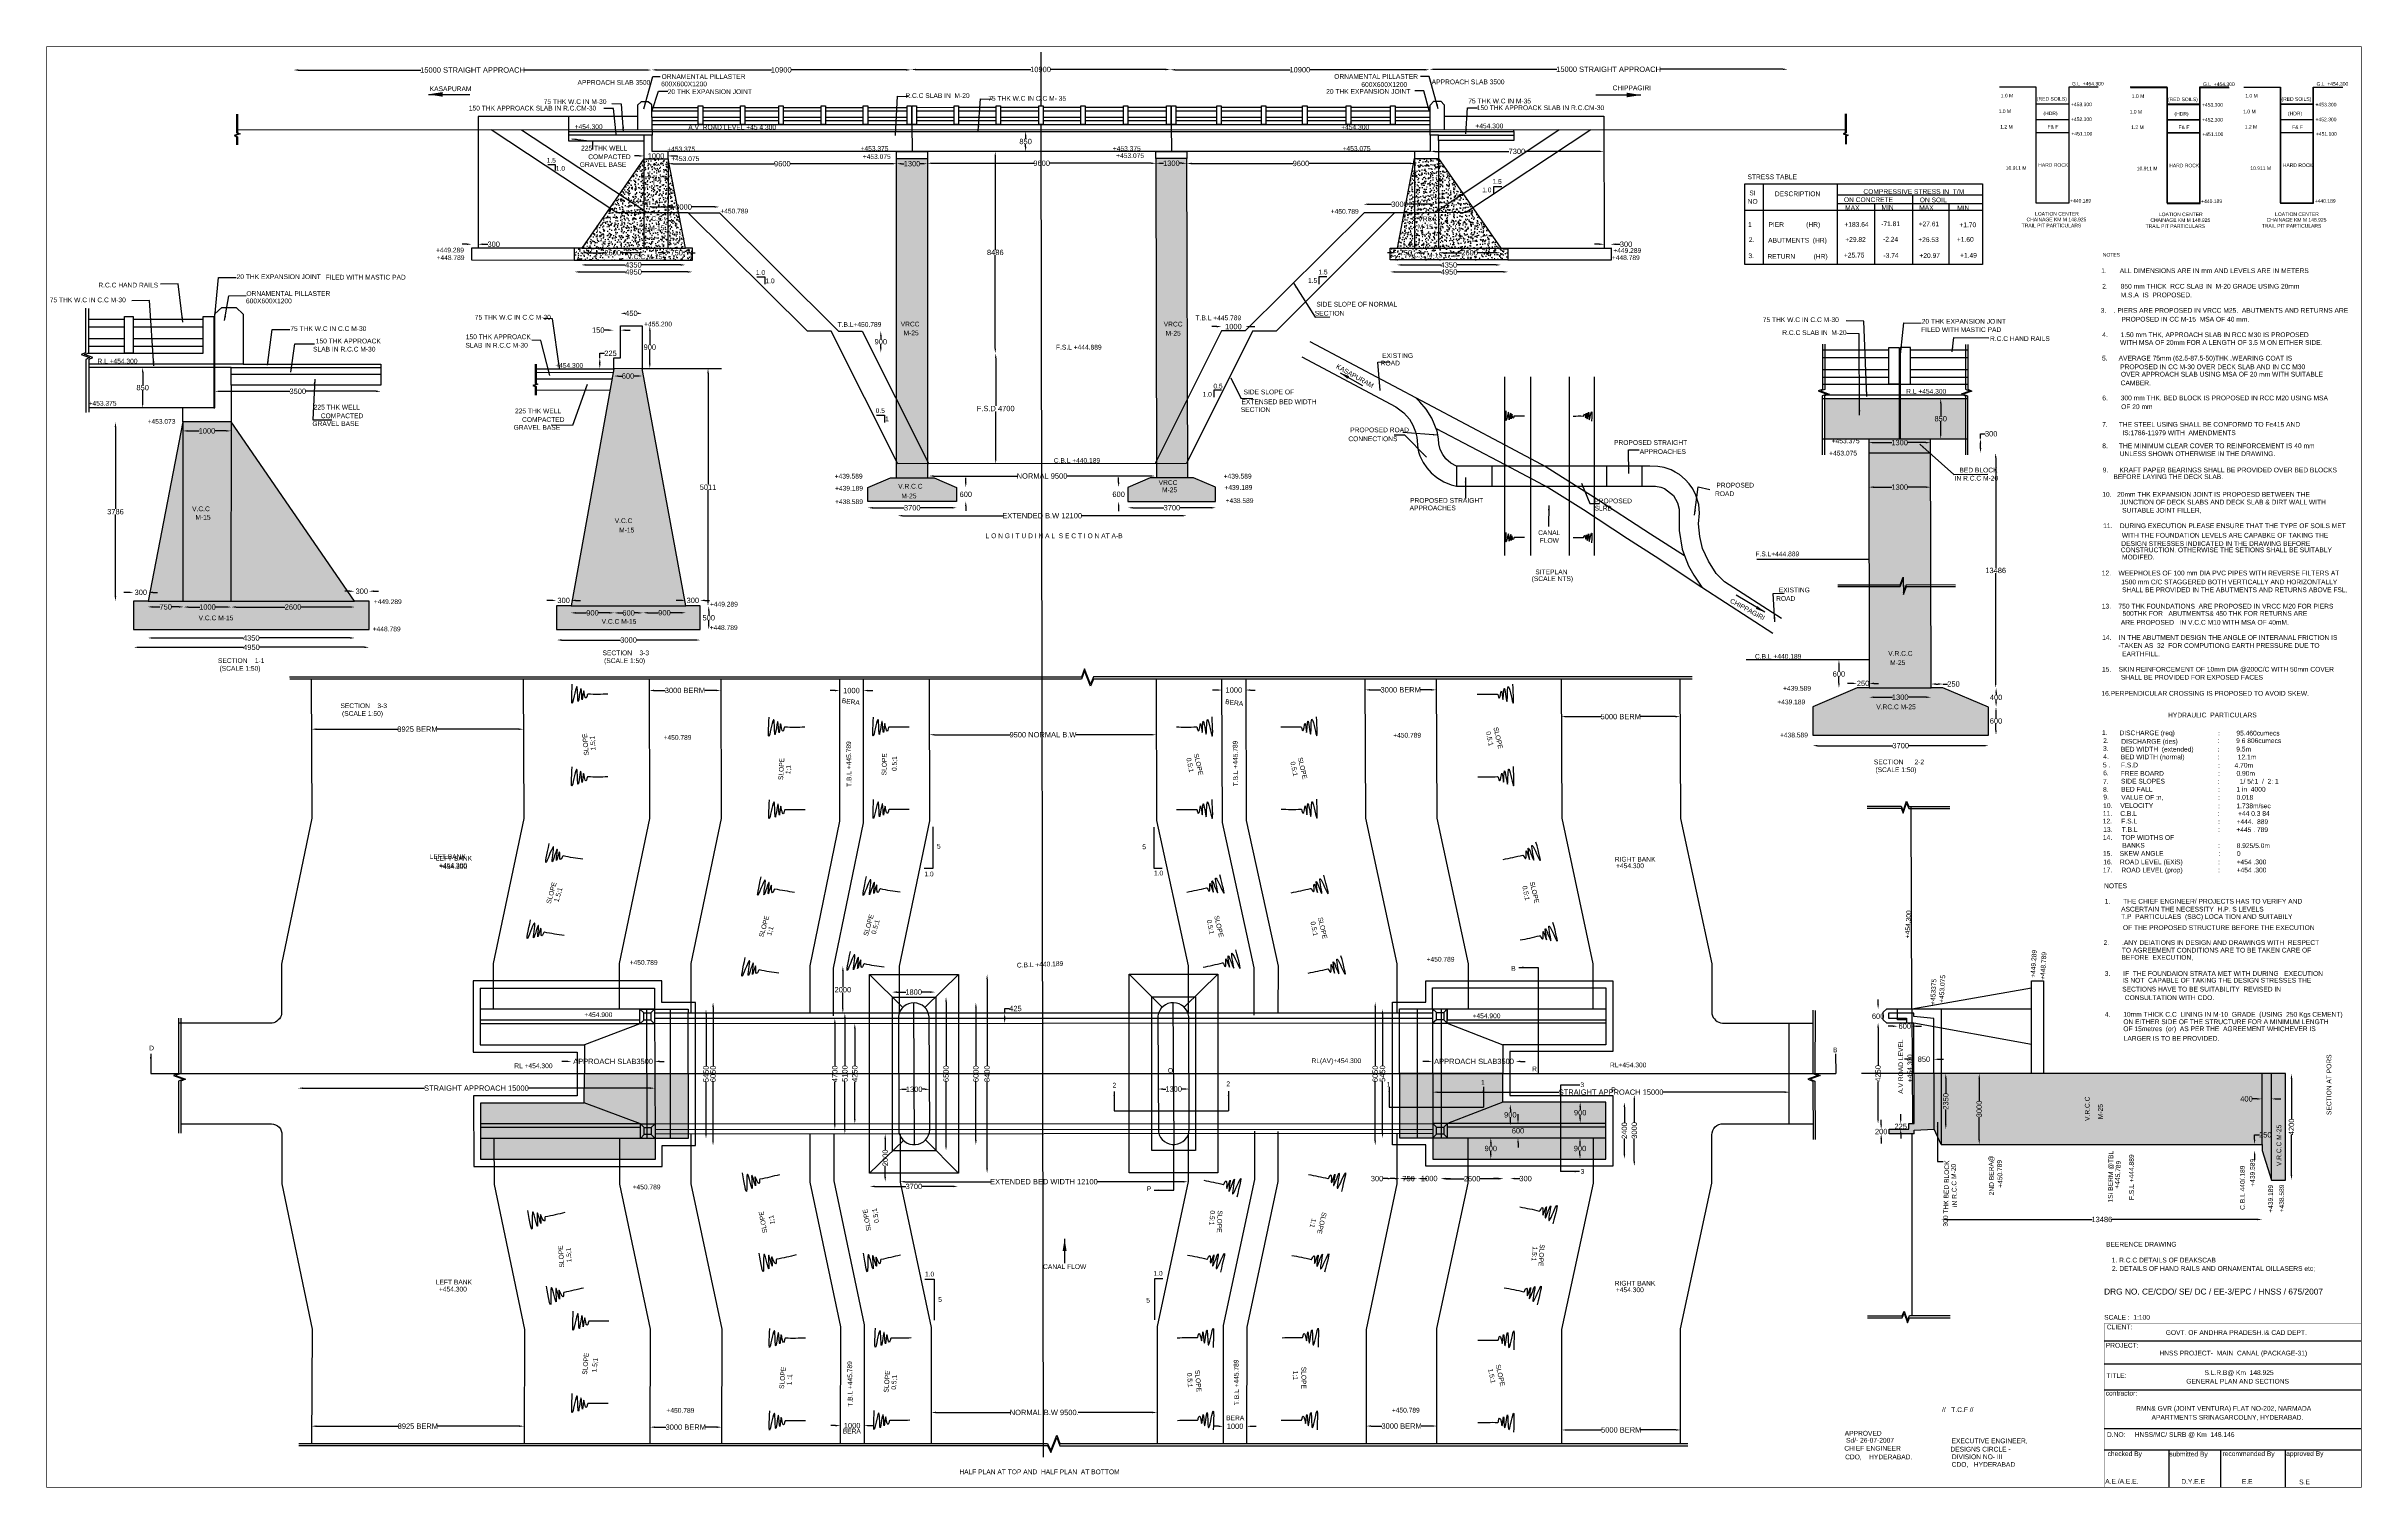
# Model space of a CAD drawing. Header units: inches. Extents: x 198236 to 295560, y -226728 to -166143.
import ezdxf

# ---------------------------------------------------------------- set-up
doc = ezdxf.new("R2010")
doc.units = ezdxf.units.IN
doc.header["$MEASUREMENT"] = 0
doc.styles.get("Standard").update_dxf_attribs({"font": 'arial.ttf'})
doc.dimstyles.new('ST100', dxfattribs={"dimtxt": 225, "dimasz": 200, "dimexe": 0, "dimexo": 300, "dimgap": 0.09, "dimtad": 0, "dimtih": 1, "dimtoh": 1, "dimdec": 0, "dimzin": 0, "dimdsep": 46, "dimtxsty": 'Standard', "dimcen": 0, "dimse1": 1, "dimse2": 1, "dimadec": 0, "dimazin": 0, "dimtfac": 1, "dimtdec": 0, "dimtofl": 0, "dimtmove": 0, "dimatfit": 3, "dimfxl": 2000, "dimtolj": 1, "dimtzin": 0, "dimarcsym": 0})
pattern_1 = [(50, (0, 0), (358.6301, -31.37607), [37.5, -412.5]), (355, (0, 0), (-69.37567, 376.09607), [30, -330]), (100.4514, (29.9, -2.6), (289.2547, 344.71977), [31.8701, -350.57106]), (46.1842, (0, 100), (533.6205, -82.7595), [56.25, -618.75]), (96.6356, (44.47, 93.1), (467.33135, 487.0589), [47.80514, -525.8565]), (351.1842, (0, 100), (467.331, 487.0593), [45, -495]), (21, (50, 75), (298.45353, -201.30945), [37.5, -412.5]), (326, (50, 75), (121.65767, 362.57502), [30, -330]), (71.4514, (74.87, 58.22), (420.1113, 161.26525), [31.8701, -350.57106]), (37.5, (0, 0), (6.079928, 166.446927), [0, -326, 0, -335, 0, -331.25]), (7.5, (0, 0), (131.53477, 197.20586), [0, -191, 0, -318.5, 0, -126.25]), (327.5, (-111.5, 0), (266.91122, -11.277436), [0, -125, 0, -390, 0, -517.5]), (317.5, (-161.5, 0), (291.59308, 50.05249), [0, -162.5, 0, -259, 0, -367.5])]

# ---------------------------------------------------------------- blocks, each defined once
blk = doc.blocks.new('*D7')
at = {"color": 0, "lineweight": -2, "transparency": 16777216}
for p, q in [((202114, -191405), (206521, -191405)), ((211609, -191405), (207202, -191405))]:
    blk.add_line(p, q, dxfattribs=at)
at = {"color": 0, "transparency": 16777216}
for points in [[(202114, -191372), (202114, -191438), (201914, -191405)], [(211609, -191372), (211609, -191438), (211809, -191405)]]:
    blk.add_solid(points, dxfattribs=at)
at = {"layer": 'Defpoints', "color": 0, "transparency": 16777216}
for p in [(201914, -191033), (211809, -191033), (211809, -191405)]:
    blk.add_point(p, dxfattribs=at)
at = {"color": 0, "transparency": 16777216, "insert": (206861, -191405), "char_height": 225, "attachment_point": 5}
blk.add_mtext('\\A1;4950', dxfattribs=at)
blk = doc.blocks.new('*D8')
at = {"color": 0, "lineweight": -2, "transparency": 16777216}
for p, q in [((202702, -191013), (206512, -191013)), ((211003, -191013), (207193, -191013))]:
    blk.add_line(p, q, dxfattribs=at)
at = {"color": 0, "transparency": 16777216}
for points in [[(202702, -190979), (202702, -191046), (202502, -191013)], [(211003, -190979), (211003, -191046), (211203, -191013)]]:
    blk.add_solid(points, dxfattribs=at)
at = {"layer": 'Defpoints', "color": 0, "transparency": 16777216}
for p in [(202502, -190817), (211203, -190817), (211203, -191013)]:
    blk.add_point(p, dxfattribs=at)
at = {"color": 0, "transparency": 16777216, "insert": (206852, -191013), "char_height": 225, "attachment_point": 5}
blk.add_mtext('\\A1;4350', dxfattribs=at)
blk = doc.blocks.new('*D9')
at = {"color": 0, "lineweight": -2, "transparency": 16777216}
for p, q in [((202698, -189707), (203006, -189707)), ((203810, -189707), (203501, -189707))]:
    blk.add_line(p, q, dxfattribs=at)
at = {"color": 0, "transparency": 16777216}
for points in [[(202698, -189673), (202698, -189740), (202498, -189707)], [(203810, -189673), (203810, -189740), (204010, -189707)]]:
    blk.add_solid(points, dxfattribs=at)
at = {"layer": 'Defpoints', "color": 0, "transparency": 16777216}
for p in [(202498, -189710), (204010, -189707), (204010, -189710)]:
    blk.add_point(p, dxfattribs=at)
at = {"color": 0, "transparency": 16777216, "insert": (203254, -189707), "char_height": 225, "attachment_point": 5}
blk.add_mtext('\\A1;750', dxfattribs=at)
blk = doc.blocks.new('*D10')
at = {"color": 0, "lineweight": -2, "transparency": 16777216}
for p, q in [((204210, -189713), (204686, -189713)), ((205812, -189713), (205336, -189713))]:
    blk.add_line(p, q, dxfattribs=at)
at = {"color": 0, "transparency": 16777216}
for points in [[(204210, -189679), (204210, -189746), (204010, -189713)], [(205812, -189679), (205812, -189746), (206012, -189713)]]:
    blk.add_solid(points, dxfattribs=at)
at = {"layer": 'Defpoints', "color": 0, "transparency": 16777216}
for p in [(204010, -189710), (206012, -189710), (206012, -189713)]:
    blk.add_point(p, dxfattribs=at)
at = {"color": 0, "transparency": 16777216, "insert": (205011, -189713), "char_height": 225, "attachment_point": 5}
blk.add_mtext('\\A1;1000', dxfattribs=at)
blk = doc.blocks.new('*D11')
at = {"color": 0, "lineweight": -2, "transparency": 16777216}
for p, q in [((206212, -189712), (208269, -189712)), ((211001, -189712), (208944, -189712))]:
    blk.add_line(p, q, dxfattribs=at)
at = {"color": 0, "transparency": 16777216}
for points in [[(206212, -189678), (206212, -189745), (206012, -189712)], [(211001, -189678), (211001, -189745), (211201, -189712)]]:
    blk.add_solid(points, dxfattribs=at)
at = {"layer": 'Defpoints', "color": 0, "transparency": 16777216}
for p in [(206012, -189713), (211201, -189712), (211201, -189713)]:
    blk.add_point(p, dxfattribs=at)
at = {"color": 0, "transparency": 16777216, "insert": (208607, -189712), "char_height": 225, "attachment_point": 5}
blk.add_mtext('\\A1;2600', dxfattribs=at)
blk = doc.blocks.new('*D12')
at = {"color": 0, "lineweight": -2, "transparency": 16777216}
for p, q in [((201699, -189095), (201499, -189095)), ((202717, -189095), (202917, -189095))]:
    blk.add_line(p, q, dxfattribs=at)
at = {"color": 0, "transparency": 16777216}
for points in [[(201699, -189062), (201699, -189128), (201899, -189095)], [(202717, -189062), (202717, -189128), (202517, -189095)]]:
    blk.add_solid(points, dxfattribs=at)
at = {"layer": 'Defpoints', "color": 0, "transparency": 16777216}
for p in [(201899, -189081), (202517, -189081), (202517, -189095)]:
    blk.add_point(p, dxfattribs=at)
at = {"color": 0, "transparency": 16777216, "insert": (202208, -189095), "char_height": 225, "attachment_point": 5}
blk.add_mtext('\\A1;300', dxfattribs=at)
blk = doc.blocks.new('*D13')
at = {"color": 0, "lineweight": -2, "transparency": 16777216}
for p, q in [((210988, -189047), (210788, -189047)), ((212005, -189047), (212205, -189047))]:
    blk.add_line(p, q, dxfattribs=at)
at = {"color": 0, "transparency": 16777216}
for points in [[(210988, -189014), (210988, -189080), (211188, -189047)], [(212005, -189014), (212005, -189080), (211805, -189047)]]:
    blk.add_solid(points, dxfattribs=at)
at = {"layer": 'Defpoints', "color": 0, "transparency": 16777216}
for p in [(211188, -189047), (211188, -189050), (211805, -189050)]:
    blk.add_point(p, dxfattribs=at)
at = {"color": 0, "transparency": 16777216, "insert": (211497, -189047), "char_height": 225, "attachment_point": 5}
blk.add_mtext('\\A1;300', dxfattribs=at)
blk = doc.blocks.new('*D14')
at = {"color": 0, "lineweight": -2, "transparency": 16777216}
for p, q in [((201144, -182142), (201144, -185589)), ((201144, -189267), (201144, -185820))]:
    blk.add_line(p, q, dxfattribs=at)
at = {"color": 0, "transparency": 16777216}
for points in [[(201110, -182142), (201177, -182142), (201144, -181942)], [(201110, -189267), (201177, -189267), (201144, -189467)]]:
    blk.add_solid(points, dxfattribs=at)
at = {"layer": 'Defpoints', "color": 0, "transparency": 16777216}
for p in [(201144, -181942), (201158, -181942), (201158, -189467)]:
    blk.add_point(p, dxfattribs=at)
at = {"color": 0, "transparency": 16777216, "insert": (201144, -185705), "char_height": 225, "attachment_point": 5}
blk.add_mtext('\\A1;3786', dxfattribs=at)
blk = doc.blocks.new('*D15')
at = {"color": 0, "lineweight": -2, "transparency": 16777216}
for p, q in [((204179, -182309), (204664, -182309)), ((205800, -182309), (205314, -182309))]:
    blk.add_line(p, q, dxfattribs=at)
at = {"color": 0, "transparency": 16777216}
for points in [[(204179, -182276), (204179, -182342), (203979, -182309)], [(205800, -182276), (205800, -182342), (206000, -182309)]]:
    blk.add_solid(points, dxfattribs=at)
at = {"layer": 'Defpoints', "color": 0, "transparency": 16777216}
for p in [(203979, -182305), (206000, -182306), (206000, -182309)]:
    blk.add_point(p, dxfattribs=at)
at = {"color": 0, "transparency": 16777216, "insert": (204989, -182309), "char_height": 225, "attachment_point": 5}
blk.add_mtext('\\A1;1000', dxfattribs=at)
blk = doc.blocks.new('*D16')
at = {"color": 0, "lineweight": -2, "transparency": 16777216}
for p, q in [((202287, -179844), (202287, -180376)), ((202287, -181139), (202287, -180606))]:
    blk.add_line(p, q, dxfattribs=at)
at = {"color": 0, "transparency": 16777216}
for points in [[(202253, -179844), (202320, -179844), (202287, -179644)], [(202253, -181139), (202320, -181139), (202287, -181339)]]:
    blk.add_solid(points, dxfattribs=at)
at = {"layer": 'Defpoints', "color": 0, "transparency": 16777216}
for p in [(202287, -179644), (202287, -179644), (202287, -181339)]:
    blk.add_point(p, dxfattribs=at)
at = {"color": 0, "transparency": 16777216, "insert": (202287, -180491), "char_height": 225, "attachment_point": 5}
blk.add_mtext('\\A1;850', dxfattribs=at)
blk = doc.blocks.new('*D17')
at = {"color": 0, "lineweight": -2, "transparency": 16777216}
for p, q in [((205516, -180644), (208470, -180644)), ((212096, -180644), (209142, -180644))]:
    blk.add_line(p, q, dxfattribs=at)
at = {"color": 0, "transparency": 16777216}
for points in [[(205516, -180611), (205516, -180677), (205316, -180644)], [(212096, -180611), (212096, -180677), (212296, -180644)]]:
    blk.add_solid(points, dxfattribs=at)
at = {"layer": 'Defpoints', "color": 0, "transparency": 16777216}
for p in [(205316, -180645), (212296, -180644), (212296, -180645)]:
    blk.add_point(p, dxfattribs=at)
at = {"color": 0, "transparency": 16777216, "insert": (208806, -180644), "char_height": 225, "attachment_point": 5}
blk.add_mtext('\\A1;3500', dxfattribs=at)
blk = doc.blocks.new('*D18')
at = {"color": 0, "lineweight": -2, "transparency": 16777216}
for p, q in [((220640, -175626), (222581, -175626)), ((225202, -175626), (223261, -175626))]:
    blk.add_line(p, q, dxfattribs=at)
at = {"color": 0, "transparency": 16777216}
for points in [[(220640, -175592), (220640, -175659), (220440, -175626)], [(225202, -175592), (225202, -175659), (225402, -175626)]]:
    blk.add_solid(points, dxfattribs=at)
at = {"layer": 'Defpoints', "color": 0, "transparency": 16777216}
for p in [(220440, -175626), (225402, -175626), (225402, -175626)]:
    blk.add_point(p, dxfattribs=at)
at = {"color": 0, "transparency": 16777216, "insert": (222921, -175626), "char_height": 225, "attachment_point": 5}
blk.add_mtext('\\A1;4950', dxfattribs=at)
blk = doc.blocks.new('*D19')
at = {"color": 0, "lineweight": -2, "transparency": 16777216}
for p, q in [((220925, -175332), (222572, -175332)), ((224898, -175332), (223252, -175332))]:
    blk.add_line(p, q, dxfattribs=at)
at = {"color": 0, "transparency": 16777216}
for points in [[(220925, -175298), (220925, -175365), (220725, -175332)], [(224898, -175298), (224898, -175365), (225098, -175332)]]:
    blk.add_solid(points, dxfattribs=at)
at = {"layer": 'Defpoints', "color": 0, "transparency": 16777216}
for p in [(220725, -175332), (225098, -175332), (225098, -175332)]:
    blk.add_point(p, dxfattribs=at)
at = {"color": 0, "transparency": 16777216, "insert": (222912, -175332), "char_height": 225, "attachment_point": 5}
blk.add_mtext('\\A1;4350', dxfattribs=at)
blk = doc.blocks.new('*D20')
at = {"color": 0, "lineweight": -2, "transparency": 16777216}
for p, q in [((220940, -174821), (221707, -174821)), ((223150, -174821), (222383, -174821))]:
    blk.add_line(p, q, dxfattribs=at)
at = {"color": 0, "transparency": 16777216}
for points in [[(220940, -174788), (220940, -174854), (220740, -174821)], [(223150, -174788), (223150, -174854), (223350, -174821)]]:
    blk.add_solid(points, dxfattribs=at)
at = {"layer": 'Defpoints', "color": 0, "transparency": 16777216}
for p in [(220740, -174833), (223350, -174821), (223350, -174833)]:
    blk.add_point(p, dxfattribs=at)
at = {"color": 0, "transparency": 16777216, "insert": (222045, -174821), "char_height": 225, "attachment_point": 5}
blk.add_mtext('\\A1;2600', dxfattribs=at)
blk = doc.blocks.new('*D21')
at = {"color": 0, "lineweight": -2, "transparency": 16777216}
for p, q in [((224153, -174819), (223953, -174819)), ((225312, -174819), (225512, -174819))]:
    blk.add_line(p, q, dxfattribs=at)
at = {"color": 0, "transparency": 16777216}
for points in [[(224153, -174786), (224153, -174852), (224353, -174819)], [(225312, -174786), (225312, -174852), (225112, -174819)]]:
    blk.add_solid(points, dxfattribs=at)
at = {"layer": 'Defpoints', "color": 0, "transparency": 16777216}
for p in [(224353, -174819), (225112, -174819), (225112, -174819)]:
    blk.add_point(p, dxfattribs=at)
at = {"color": 0, "transparency": 16777216, "insert": (224732, -174819), "char_height": 225, "attachment_point": 5}
blk.add_mtext('\\A1;750', dxfattribs=at)
blk = doc.blocks.new('*D22')
at = {"color": 0, "lineweight": -2, "transparency": 16777216}
for p, q in [((223716, -172895), (224687, -172895)), ((226330, -172895), (225359, -172895))]:
    blk.add_line(p, q, dxfattribs=at)
at = {"color": 0, "transparency": 16777216}
for points in [[(223716, -172861), (223716, -172928), (223516, -172895)], [(226330, -172861), (226330, -172928), (226530, -172895)]]:
    blk.add_solid(points, dxfattribs=at)
at = {"layer": 'Defpoints', "color": 0, "transparency": 16777216}
for p in [(223516, -172886), (226530, -172886), (226530, -172895)]:
    blk.add_point(p, dxfattribs=at)
at = {"color": 0, "transparency": 16777216, "insert": (225023, -172895), "char_height": 225, "attachment_point": 5}
blk.add_mtext('\\A1;3000', dxfattribs=at)
blk = doc.blocks.new('*D23')
at = {"color": 0, "lineweight": -2, "transparency": 16777216}
for p, q in [((215915, -174463), (215715, -174463)), ((216594, -174463), (216794, -174463))]:
    blk.add_line(p, q, dxfattribs=at)
at = {"color": 0, "transparency": 16777216}
for points in [[(215915, -174429), (215915, -174496), (216115, -174463)], [(216594, -174429), (216594, -174496), (216394, -174463)]]:
    blk.add_solid(points, dxfattribs=at)
at = {"layer": 'Defpoints', "color": 0, "transparency": 16777216}
for p in [(216115, -174453), (216394, -174453), (216394, -174463)]:
    blk.add_point(p, dxfattribs=at)
at = {"color": 0, "transparency": 16777216, "insert": (217042, -174463), "char_height": 225, "attachment_point": 5}
blk.add_mtext('\\A1;300', dxfattribs=at)
blk = doc.blocks.new('*D24')
at = {"color": 0, "lineweight": -2, "transparency": 16777216}
for p, q in [((223159, -170751), (222959, -170751)), ((224571, -170751), (224771, -170751))]:
    blk.add_line(p, q, dxfattribs=at)
at = {"color": 0, "transparency": 16777216}
for points in [[(223159, -170717), (223159, -170784), (223359, -170751)], [(224571, -170717), (224571, -170784), (224371, -170751)]]:
    blk.add_solid(points, dxfattribs=at)
at = {"layer": 'Defpoints', "color": 0, "transparency": 16777216}
for p in [(223359, -170762), (224371, -170751), (224371, -170762)]:
    blk.add_point(p, dxfattribs=at)
at = {"color": 0, "transparency": 16777216, "insert": (223865, -170751), "char_height": 225, "attachment_point": 5}
blk.add_mtext('\\A1;1000', dxfattribs=at)
blk = doc.blocks.new('*D25')
at = {"color": 0, "lineweight": -2, "transparency": 16777216}
for p, q in [((224571, -171078), (228840, -171078)), ((233780, -171078), (229511, -171078))]:
    blk.add_line(p, q, dxfattribs=at)
at = {"color": 0, "transparency": 16777216}
for points in [[(224571, -171045), (224571, -171111), (224371, -171078)], [(233780, -171045), (233780, -171111), (233980, -171078)]]:
    blk.add_solid(points, dxfattribs=at)
at = {"layer": 'Defpoints', "color": 0, "transparency": 16777216}
for p in [(224371, -171070), (233980, -171070), (233980, -171078)]:
    blk.add_point(p, dxfattribs=at)
at = {"color": 0, "transparency": 16777216, "insert": (229175, -171078), "char_height": 225, "attachment_point": 5}
blk.add_mtext('\\A1;9600', dxfattribs=at)
blk = doc.blocks.new('*D26')
at = {"color": 0, "lineweight": -2, "transparency": 16777216}
for p, q in [((234180, -171078), (234300, -171078)), ((235071, -171078), (234950, -171078))]:
    blk.add_line(p, q, dxfattribs=at)
at = {"color": 0, "transparency": 16777216}
for points in [[(234180, -171045), (234180, -171111), (233980, -171078)], [(235071, -171045), (235071, -171111), (235271, -171078)]]:
    blk.add_solid(points, dxfattribs=at)
at = {"layer": 'Defpoints', "color": 0, "transparency": 16777216}
for p in [(233980, -171078), (235271, -171078), (235271, -171078)]:
    blk.add_point(p, dxfattribs=at)
at = {"color": 0, "transparency": 16777216, "insert": (234625, -171078), "char_height": 225, "attachment_point": 5}
blk.add_mtext('\\A1;1300', dxfattribs=at)
blk = doc.blocks.new('*D27')
at = {"color": 0, "lineweight": -2, "transparency": 16777216}
for p, q in [((235471, -171060), (239740, -171060)), ((244680, -171060), (240411, -171060))]:
    blk.add_line(p, q, dxfattribs=at)
at = {"color": 0, "transparency": 16777216}
for points in [[(235471, -171026), (235471, -171093), (235271, -171060)], [(244680, -171026), (244680, -171093), (244880, -171060)]]:
    blk.add_solid(points, dxfattribs=at)
at = {"layer": 'Defpoints', "color": 0, "transparency": 16777216}
for p in [(235271, -171078), (244880, -171060), (244880, -171060)]:
    blk.add_point(p, dxfattribs=at)
at = {"color": 0, "transparency": 16777216, "insert": (240075, -171060), "char_height": 225, "attachment_point": 5}
blk.add_mtext('\\A1;9600', dxfattribs=at)
blk = doc.blocks.new('*D28')
at = {"color": 0, "lineweight": -2, "transparency": 16777216}
for p, q in [((245080, -171059), (245201, -171059)), ((245973, -171059), (245852, -171059))]:
    blk.add_line(p, q, dxfattribs=at)
at = {"color": 0, "transparency": 16777216}
for points in [[(245080, -171026), (245080, -171092), (244880, -171059)], [(245973, -171026), (245973, -171092), (246173, -171059)]]:
    blk.add_solid(points, dxfattribs=at)
at = {"layer": 'Defpoints', "color": 0, "transparency": 16777216}
for p in [(244880, -171042), (246173, -171037), (246173, -171059)]:
    blk.add_point(p, dxfattribs=at)
at = {"color": 0, "transparency": 16777216, "insert": (245527, -171059), "char_height": 225, "attachment_point": 5}
blk.add_mtext('\\A1;1300', dxfattribs=at)
blk = doc.blocks.new('*D29')
at = {"color": 0, "lineweight": -2, "transparency": 16777216}
for p, q in [((246373, -171068), (250638, -171068)), ((255573, -171068), (251309, -171068))]:
    blk.add_line(p, q, dxfattribs=at)
at = {"color": 0, "transparency": 16777216}
for points in [[(246373, -171035), (246373, -171102), (246173, -171068)], [(255573, -171035), (255573, -171102), (255773, -171068)]]:
    blk.add_solid(points, dxfattribs=at)
at = {"layer": 'Defpoints', "color": 0, "transparency": 16777216}
for p in [(246173, -171059), (255773, -171059), (255773, -171068)]:
    blk.add_point(p, dxfattribs=at)
at = {"color": 0, "transparency": 16777216, "insert": (250973, -171068), "char_height": 225, "attachment_point": 5}
blk.add_mtext('\\A1;9600', dxfattribs=at)
blk = doc.blocks.new('*D30')
at = {"color": 0, "lineweight": -2, "transparency": 16777216}
for p, q in [((256601, -170559), (259716, -170559)), ((263501, -170559), (260386, -170559))]:
    blk.add_line(p, q, dxfattribs=at)
at = {"color": 0, "transparency": 16777216}
for points in [[(256601, -170526), (256601, -170592), (256401, -170559)], [(263501, -170526), (263501, -170592), (263701, -170559)]]:
    blk.add_solid(points, dxfattribs=at)
at = {"layer": 'Defpoints', "color": 0, "transparency": 16777216}
for p in [(256401, -170564), (263701, -170559), (263701, -170564)]:
    blk.add_point(p, dxfattribs=at)
at = {"color": 0, "transparency": 16777216, "insert": (260051, -170559), "char_height": 225, "attachment_point": 5}
blk.add_mtext('\\A1;7300', dxfattribs=at)
blk = doc.blocks.new('*D31')
at = {"color": 0, "lineweight": -2, "transparency": 16777216}
for p, q in [((256578, -167109), (261733, -167109)), ((271231, -167109), (266076, -167109))]:
    blk.add_line(p, q, dxfattribs=at)
at = {"color": 0, "transparency": 16777216}
for points in [[(256578, -167076), (256578, -167143), (256378, -167109)], [(271231, -167076), (271231, -167143), (271431, -167109)]]:
    blk.add_solid(points, dxfattribs=at)
at = {"layer": 'Defpoints', "color": 0, "transparency": 16777216}
for p in [(256378, -167103), (256378, -167109), (271431, -167103)]:
    blk.add_point(p, dxfattribs=at)
at = {"color": 0, "transparency": 16777216, "insert": (263904, -167109), "char_height": 225, "attachment_point": 5}
blk.add_mtext('\\A1;15000 STRAIGHT APPROACH', dxfattribs=at)
blk = doc.blocks.new('*D32')
at = {"color": 0, "lineweight": -2, "transparency": 16777216}
for p, q in [((245678, -167129), (250516, -167129)), ((256178, -167129), (251341, -167129))]:
    blk.add_line(p, q, dxfattribs=at)
at = {"color": 0, "transparency": 16777216}
for points in [[(245678, -167096), (245678, -167162), (245478, -167129)], [(256178, -167096), (256178, -167162), (256378, -167129)]]:
    blk.add_solid(points, dxfattribs=at)
at = {"layer": 'Defpoints', "color": 0, "transparency": 16777216}
for p in [(245478, -167109), (245478, -167129), (256378, -167109)]:
    blk.add_point(p, dxfattribs=at)
at = {"color": 0, "transparency": 16777216, "insert": (250928, -167129), "char_height": 225, "attachment_point": 5}
blk.add_mtext('\\A1;10900', dxfattribs=at)
blk = doc.blocks.new('*D33')
at = {"color": 0, "lineweight": -2, "transparency": 16777216}
for p, q in [((234778, -167118), (239616, -167118)), ((245278, -167118), (240441, -167118))]:
    blk.add_line(p, q, dxfattribs=at)
at = {"color": 0, "transparency": 16777216}
for points in [[(234778, -167084), (234778, -167151), (234578, -167118)], [(245278, -167084), (245278, -167151), (245478, -167118)]]:
    blk.add_solid(points, dxfattribs=at)
at = {"layer": 'Defpoints', "color": 0, "transparency": 16777216}
for p in [(234578, -167118), (234578, -167129), (245478, -167129)]:
    blk.add_point(p, dxfattribs=at)
at = {"color": 0, "transparency": 16777216, "insert": (240028, -167118), "char_height": 225, "attachment_point": 5}
blk.add_mtext('\\A1;10900', dxfattribs=at)
blk = doc.blocks.new('*D34')
at = {"color": 0, "lineweight": -2, "transparency": 16777216}
for p, q in [((223878, -167134), (228716, -167134)), ((234378, -167134), (229541, -167134))]:
    blk.add_line(p, q, dxfattribs=at)
at = {"color": 0, "transparency": 16777216}
for points in [[(223878, -167100), (223878, -167167), (223678, -167134)], [(234378, -167100), (234378, -167167), (234578, -167134)]]:
    blk.add_solid(points, dxfattribs=at)
at = {"layer": 'Defpoints', "color": 0, "transparency": 16777216}
for p in [(223678, -167118), (223678, -167134), (234578, -167118)]:
    blk.add_point(p, dxfattribs=at)
at = {"color": 0, "transparency": 16777216, "insert": (229128, -167134), "char_height": 225, "attachment_point": 5}
blk.add_mtext('\\A1;10900', dxfattribs=at)
blk = doc.blocks.new('*D35')
at = {"color": 0, "lineweight": -2, "transparency": 16777216}
for p, q in [((208826, -167140), (213981, -167140)), ((223478, -167140), (218323, -167140))]:
    blk.add_line(p, q, dxfattribs=at)
at = {"color": 0, "transparency": 16777216}
for points in [[(208826, -167106), (208826, -167173), (208626, -167140)], [(223478, -167106), (223478, -167173), (223678, -167140)]]:
    blk.add_solid(points, dxfattribs=at)
at = {"layer": 'Defpoints', "color": 0, "transparency": 16777216}
for p in [(208626, -167134), (208626, -167140), (223678, -167134)]:
    blk.add_point(p, dxfattribs=at)
at = {"color": 0, "transparency": 16777216, "insert": (216152, -167140), "char_height": 225, "attachment_point": 5}
blk.add_mtext('\\A1;15000 STRAIGHT APPROACH', dxfattribs=at)
blk = doc.blocks.new('*D39')
at = {"color": 0, "lineweight": -2, "transparency": 16777216}
for p, q in [((254919, -175626), (256860, -175626)), ((259481, -175626), (257540, -175626))]:
    blk.add_line(p, q, dxfattribs=at)
at = {"color": 0, "transparency": 16777216}
for points in [[(254919, -175592), (254919, -175659), (254719, -175626)], [(259481, -175592), (259481, -175659), (259681, -175626)]]:
    blk.add_solid(points, dxfattribs=at)
at = {"layer": 'Defpoints', "color": 0, "transparency": 16777216}
for p in [(254719, -175626), (259681, -175626), (259681, -175626)]:
    blk.add_point(p, dxfattribs=at)
at = {"color": 0, "transparency": 16777216, "insert": (257200, -175626), "char_height": 225, "attachment_point": 5}
blk.add_mtext('\\A1;4950', dxfattribs=at)
blk = doc.blocks.new('*D40')
at = {"color": 0, "lineweight": -2, "transparency": 16777216}
for p, q in [((255204, -175332), (256850, -175332)), ((259177, -175332), (257531, -175332))]:
    blk.add_line(p, q, dxfattribs=at)
at = {"color": 0, "transparency": 16777216}
for points in [[(255204, -175298), (255204, -175365), (255004, -175332)], [(259177, -175298), (259177, -175365), (259377, -175332)]]:
    blk.add_solid(points, dxfattribs=at)
at = {"layer": 'Defpoints', "color": 0, "transparency": 16777216}
for p in [(255004, -175332), (259377, -175332), (259377, -175332)]:
    blk.add_point(p, dxfattribs=at)
at = {"color": 0, "transparency": 16777216, "insert": (257191, -175332), "char_height": 225, "attachment_point": 5}
blk.add_mtext('\\A1;4350', dxfattribs=at)
blk = doc.blocks.new('*D36')
at = {"color": 0, "lineweight": -2, "transparency": 16777216}
for p, q in [((256957, -174821), (257724, -174821)), ((259167, -174821), (258399, -174821))]:
    blk.add_line(p, q, dxfattribs=at)
at = {"color": 0, "transparency": 16777216}
for points in [[(256957, -174788), (256957, -174854), (256757, -174821)], [(259167, -174788), (259167, -174854), (259367, -174821)]]:
    blk.add_solid(points, dxfattribs=at)
at = {"layer": 'Defpoints', "color": 0, "transparency": 16777216}
for p in [(256757, -174833), (259367, -174821), (259367, -174833)]:
    blk.add_point(p, dxfattribs=at)
at = {"color": 0, "transparency": 16777216, "insert": (258062, -174821), "char_height": 225, "attachment_point": 5}
blk.add_mtext('\\A1;2600', dxfattribs=at)
blk = doc.blocks.new('*D37')
at = {"color": 0, "lineweight": -2, "transparency": 16777216}
for p, q in [((254809, -174819), (254609, -174819)), ((255968, -174819), (256168, -174819))]:
    blk.add_line(p, q, dxfattribs=at)
at = {"color": 0, "transparency": 16777216}
for points in [[(254809, -174786), (254809, -174852), (255009, -174819)], [(255968, -174786), (255968, -174852), (255768, -174819)]]:
    blk.add_solid(points, dxfattribs=at)
at = {"layer": 'Defpoints', "color": 0, "transparency": 16777216}
for p in [(255009, -174819), (255768, -174819), (255768, -174819)]:
    blk.add_point(p, dxfattribs=at)
at = {"color": 0, "transparency": 16777216, "insert": (255388, -174819), "char_height": 225, "attachment_point": 5}
blk.add_mtext('\\A1;750', dxfattribs=at)
blk = doc.blocks.new('*D38')
at = {"color": 0, "lineweight": -2, "transparency": 16777216}
for p, q in [((253808, -172782), (254779, -172782)), ((256422, -172782), (255451, -172782))]:
    blk.add_line(p, q, dxfattribs=at)
at = {"color": 0, "transparency": 16777216}
for points in [[(253808, -172748), (253808, -172815), (253608, -172782)], [(256422, -172748), (256422, -172815), (256622, -172782)]]:
    blk.add_solid(points, dxfattribs=at)
at = {"layer": 'Defpoints', "color": 0, "transparency": 16777216}
for p in [(253608, -172773), (256622, -172773), (256622, -172782)]:
    blk.add_point(p, dxfattribs=at)
at = {"color": 0, "transparency": 16777216, "insert": (255115, -172782), "char_height": 225, "attachment_point": 5}
blk.add_mtext('\\A1;3000', dxfattribs=at)
blk = doc.blocks.new('*D41')
at = {"color": 0, "lineweight": -2, "transparency": 16777216}
for p, q in [((263513, -174463), (263313, -174463)), ((264191, -174463), (264391, -174463))]:
    blk.add_line(p, q, dxfattribs=at)
at = {"color": 0, "transparency": 16777216}
for points in [[(263513, -174429), (263513, -174496), (263713, -174463)], [(264191, -174429), (264191, -174496), (263991, -174463)]]:
    blk.add_solid(points, dxfattribs=at)
at = {"layer": 'Defpoints', "color": 0, "transparency": 16777216}
for p in [(263713, -174453), (263991, -174453), (263991, -174463)]:
    blk.add_point(p, dxfattribs=at)
at = {"color": 0, "transparency": 16777216, "insert": (264639, -174463), "char_height": 225, "attachment_point": 5}
blk.add_mtext('\\A1;300', dxfattribs=at)
blk = doc.blocks.new('*D42')
at = {"color": 0, "lineweight": -2, "transparency": 16777216}
for p, q in [((239401, -169925), (239401, -170030)), ((239401, -170364), (239401, -170260))]:
    blk.add_line(p, q, dxfattribs=at)
at = {"color": 0, "transparency": 16777216}
for points in [[(239367, -169925), (239434, -169925), (239401, -169725)], [(239367, -170364), (239434, -170364), (239401, -170564)]]:
    blk.add_solid(points, dxfattribs=at)
at = {"layer": 'Defpoints', "color": 0, "transparency": 16777216}
for p in [(239401, -169725), (239401, -170564), (239401, -170564)]:
    blk.add_point(p, dxfattribs=at)
at = {"color": 0, "transparency": 16777216, "insert": (239401, -170145), "char_height": 225, "attachment_point": 5}
blk.add_mtext('\\A1;850', dxfattribs=at)
blk = doc.blocks.new('*D43')
at = {"color": 0, "lineweight": -2, "transparency": 16777216}
for p, q in [((238125, -170764), (238125, -174692)), ((238125, -178850), (238125, -174922))]:
    blk.add_line(p, q, dxfattribs=at)
at = {"color": 0, "transparency": 16777216}
for points in [[(238092, -170764), (238158, -170764), (238125, -170564)], [(238092, -178850), (238158, -178850), (238125, -179050)]]:
    blk.add_solid(points, dxfattribs=at)
at = {"layer": 'Defpoints', "color": 0, "transparency": 16777216}
for p in [(238103, -170564), (238103, -179050), (238125, -179050)]:
    blk.add_point(p, dxfattribs=at)
at = {"color": 0, "transparency": 16777216, "insert": (238125, -174807), "char_height": 225, "attachment_point": 5}
blk.add_mtext('\\A1;8486', dxfattribs=at)
blk = doc.blocks.new('*D44')
at = {"color": 0, "lineweight": -2, "transparency": 16777216}
for p, q in [((238143, -179250), (238143, -181253)), ((238143, -183488), (238143, -181486))]:
    blk.add_line(p, q, dxfattribs=at)
at = {"color": 0, "transparency": 16777216}
for points in [[(238110, -179250), (238177, -179250), (238143, -179050)], [(238110, -183488), (238177, -183488), (238143, -183688)]]:
    blk.add_solid(points, dxfattribs=at)
at = {"layer": 'Defpoints', "color": 0, "transparency": 16777216}
for p in [(238125, -179050), (238125, -183688), (238143, -183688)]:
    blk.add_point(p, dxfattribs=at)
at = {"color": 0, "transparency": 16777216, "insert": (238143, -181369), "char_height": 225, "attachment_point": 5}
blk.add_mtext('\\A1;F.S.D 4700', dxfattribs=at)
blk = doc.blocks.new('*D45')
at = {"color": 0, "lineweight": -2, "transparency": 16777216}
for p, q in [((233313, -178310), (233313, -178447)), ((233313, -178813), (233313, -178676))]:
    blk.add_line(p, q, dxfattribs=at)
at = {"color": 0, "transparency": 16777216}
for points in [[(233280, -178310), (233347, -178310), (233313, -178110)], [(233280, -178813), (233347, -178813), (233313, -179013)]]:
    blk.add_solid(points, dxfattribs=at)
at = {"layer": 'Defpoints', "color": 0, "transparency": 16777216}
for p in [(233299, -178110), (233299, -179013), (233313, -179013)]:
    blk.add_point(p, dxfattribs=at)
at = {"color": 0, "transparency": 16777216, "insert": (233313, -178561), "char_height": 225, "attachment_point": 5}
blk.add_mtext('\\A1;900', dxfattribs=at)
blk = doc.blocks.new('*D46')
at = {"color": 0, "lineweight": -2, "transparency": 16777216}
for p, q in [((247431, -177924), (247231, -177924)), ((248835, -177924), (249035, -177924))]:
    blk.add_line(p, q, dxfattribs=at)
at = {"color": 0, "transparency": 16777216}
for points in [[(247431, -177890), (247431, -177957), (247631, -177924)], [(248835, -177890), (248835, -177957), (248635, -177924)]]:
    blk.add_solid(points, dxfattribs=at)
at = {"layer": 'Defpoints', "color": 0, "transparency": 16777216}
for p in [(247631, -177924), (248635, -177924), (248635, -177924)]:
    blk.add_point(p, dxfattribs=at)
at = {"color": 0, "transparency": 16777216, "insert": (248133, -177924), "char_height": 225, "attachment_point": 5}
blk.add_mtext('\\A1;1000', dxfattribs=at)
blk = doc.blocks.new('*D47')
at = {"color": 0, "lineweight": -2, "transparency": 16777216}
for p, q in [((235533, -184205), (239044, -184205)), ((244648, -184205), (241137, -184205))]:
    blk.add_line(p, q, dxfattribs=at)
at = {"color": 0, "transparency": 16777216}
for points in [[(235533, -184172), (235533, -184239), (235333, -184205)], [(244648, -184172), (244648, -184239), (244848, -184205)]]:
    blk.add_solid(points, dxfattribs=at)
at = {"layer": 'Defpoints', "color": 0, "transparency": 16777216}
for p in [(235333, -184205), (244848, -184205), (244848, -184205)]:
    blk.add_point(p, dxfattribs=at)
at = {"color": 0, "transparency": 16777216, "insert": (240090, -184205), "char_height": 225, "attachment_point": 5}
blk.add_mtext('\\A1;NORMAL 9500', dxfattribs=at)
blk = doc.blocks.new('*D48')
at = {"color": 0, "lineweight": -2, "transparency": 16777216}
for p, q in [((234225, -185874), (238439, -185874)), ((245967, -185874), (241753, -185874))]:
    blk.add_line(p, q, dxfattribs=at)
at = {"color": 0, "transparency": 16777216}
for points in [[(234225, -185841), (234225, -185908), (234025, -185874)], [(245967, -185841), (245967, -185908), (246167, -185874)]]:
    blk.add_solid(points, dxfattribs=at)
at = {"layer": 'Defpoints', "color": 0, "transparency": 16777216}
for p in [(234025, -185879), (246167, -185874), (246167, -185879)]:
    blk.add_point(p, dxfattribs=at)
at = {"color": 0, "transparency": 16777216, "insert": (240096, -185874), "char_height": 225, "attachment_point": 5}
blk.add_mtext('\\A1;EXTENDED B.W 12100', dxfattribs=at)
blk = doc.blocks.new('*D49')
at = {"color": 0, "lineweight": -2, "transparency": 16777216}
for p, q in [((232967, -185541), (234298, -185541)), ((236301, -185541), (234970, -185541))]:
    blk.add_line(p, q, dxfattribs=at)
at = {"color": 0, "transparency": 16777216}
for points in [[(232967, -185507), (232967, -185574), (232767, -185541)], [(236301, -185507), (236301, -185574), (236501, -185541)]]:
    blk.add_solid(points, dxfattribs=at)
at = {"layer": 'Defpoints', "color": 0, "transparency": 16777216}
for p in [(232767, -185541), (236501, -185541), (236501, -185541)]:
    blk.add_point(p, dxfattribs=at)
at = {"color": 0, "transparency": 16777216, "insert": (234634, -185541), "char_height": 225, "attachment_point": 5}
blk.add_mtext('\\A1;3700', dxfattribs=at)
blk = doc.blocks.new('*D50')
at = {"color": 0, "lineweight": -2, "transparency": 16777216}
for p, q in [((243905, -185539), (245213, -185539)), ((247193, -185539), (245885, -185539))]:
    blk.add_line(p, q, dxfattribs=at)
at = {"color": 0, "transparency": 16777216}
for points in [[(243905, -185505), (243905, -185572), (243705, -185539)], [(247193, -185505), (247193, -185572), (247393, -185539)]]:
    blk.add_solid(points, dxfattribs=at)
at = {"layer": 'Defpoints', "color": 0, "transparency": 16777216}
for p in [(243705, -185546), (247393, -185539), (247393, -185546)]:
    blk.add_point(p, dxfattribs=at)
at = {"color": 0, "transparency": 16777216, "insert": (245549, -185539), "char_height": 225, "attachment_point": 5}
blk.add_mtext('\\A1;3700', dxfattribs=at)
blk = doc.blocks.new('*D51')
at = {"color": 0, "lineweight": -2, "transparency": 16777216}
for p, q in [((236885, -184480), (236885, -184280)), ((236885, -185472), (236885, -185672))]:
    blk.add_line(p, q, dxfattribs=at)
at = {"color": 0, "transparency": 16777216}
for points in [[(236852, -184480), (236919, -184480), (236885, -184680)], [(236852, -185472), (236919, -185472), (236885, -185272)]]:
    blk.add_solid(points, dxfattribs=at)
at = {"layer": 'Defpoints', "color": 0, "transparency": 16777216}
for p in [(236883, -184680), (236885, -184680), (236883, -185272)]:
    blk.add_point(p, dxfattribs=at)
at = {"color": 0, "transparency": 16777216, "insert": (236885, -184976), "char_height": 225, "attachment_point": 5}
blk.add_mtext('\\A1;600', dxfattribs=at)
blk = doc.blocks.new('*D52')
at = {"color": 0, "lineweight": -2, "transparency": 16777216}
for p, q in [((243310, -184473), (243310, -184273)), ((243310, -185476), (243310, -185676))]:
    blk.add_line(p, q, dxfattribs=at)
at = {"color": 0, "transparency": 16777216}
for points in [[(243277, -184473), (243344, -184473), (243310, -184673)], [(243277, -185476), (243344, -185476), (243310, -185276)]]:
    blk.add_solid(points, dxfattribs=at)
at = {"layer": 'Defpoints', "color": 0, "transparency": 16777216}
for p in [(243310, -184673), (243312, -184673), (243312, -185276)]:
    blk.add_point(p, dxfattribs=at)
at = {"color": 0, "transparency": 16777216, "insert": (243310, -184975), "char_height": 225, "attachment_point": 5}
blk.add_mtext('\\A1;600', dxfattribs=at)
blk = doc.blocks.new('*D53')
at = {"color": 0, "lineweight": -2, "transparency": 16777216}
for p, q in [((219894, -191099), (222374, -191099)), ((225526, -191099), (223046, -191099))]:
    blk.add_line(p, q, dxfattribs=at)
at = {"color": 0, "transparency": 16777216}
for points in [[(219894, -191066), (219894, -191132), (219694, -191099)], [(225526, -191066), (225526, -191132), (225726, -191099)]]:
    blk.add_solid(points, dxfattribs=at)
at = {"layer": 'Defpoints', "color": 0, "transparency": 16777216}
for p in [(219694, -191094), (225726, -191094), (225726, -191099)]:
    blk.add_point(p, dxfattribs=at)
at = {"color": 0, "transparency": 16777216, "insert": (222710, -191099), "char_height": 225, "attachment_point": 5}
blk.add_mtext('\\A1;3000', dxfattribs=at)
blk = doc.blocks.new('*D54')
at = {"color": 0, "lineweight": -2, "transparency": 16777216}
for p, q in [((220485, -189956), (220947, -189956)), ((221906, -189956), (221444, -189956))]:
    blk.add_line(p, q, dxfattribs=at)
at = {"color": 0, "transparency": 16777216}
for points in [[(220485, -189923), (220485, -189989), (220285, -189956)], [(221906, -189923), (221906, -189989), (222106, -189956)]]:
    blk.add_solid(points, dxfattribs=at)
at = {"layer": 'Defpoints', "color": 0, "transparency": 16777216}
for p in [(220285, -189949), (222106, -189949), (222106, -189956)]:
    blk.add_point(p, dxfattribs=at)
at = {"color": 0, "transparency": 16777216, "insert": (221195, -189956), "char_height": 225, "attachment_point": 5}
blk.add_mtext('\\A1;900', dxfattribs=at)
blk = doc.blocks.new('*D55')
at = {"color": 0, "lineweight": -2, "transparency": 16777216}
for p, q in [((222306, -189959), (222463, -189959)), ((223118, -189959), (222961, -189959))]:
    blk.add_line(p, q, dxfattribs=at)
at = {"color": 0, "transparency": 16777216}
for points in [[(222306, -189926), (222306, -189992), (222106, -189959)], [(223118, -189926), (223118, -189992), (223318, -189959)]]:
    blk.add_solid(points, dxfattribs=at)
at = {"layer": 'Defpoints', "color": 0, "transparency": 16777216}
for p in [(222106, -189956), (223318, -189956), (223318, -189959)]:
    blk.add_point(p, dxfattribs=at)
at = {"color": 0, "transparency": 16777216, "insert": (222712, -189959), "char_height": 225, "attachment_point": 5}
blk.add_mtext('\\A1;600', dxfattribs=at)
blk = doc.blocks.new('*D56')
at = {"color": 0, "lineweight": -2, "transparency": 16777216}
for p, q in [((223518, -189952), (223973, -189952)), ((224923, -189952), (224469, -189952))]:
    blk.add_line(p, q, dxfattribs=at)
at = {"color": 0, "transparency": 16777216}
for points in [[(223518, -189919), (223518, -189986), (223318, -189952)], [(224923, -189919), (224923, -189986), (225123, -189952)]]:
    blk.add_solid(points, dxfattribs=at)
at = {"layer": 'Defpoints', "color": 0, "transparency": 16777216}
for p in [(223318, -189956), (225123, -189952), (225123, -189956)]:
    blk.add_point(p, dxfattribs=at)
at = {"color": 0, "transparency": 16777216, "insert": (224221, -189952), "char_height": 225, "attachment_point": 5}
blk.add_mtext('\\A1;900', dxfattribs=at)
blk = doc.blocks.new('*D57')
at = {"color": 0, "lineweight": -2, "transparency": 16777216}
for p, q in [((224908, -189433), (224708, -189433)), ((225914, -189433), (226114, -189433))]:
    blk.add_line(p, q, dxfattribs=at)
at = {"color": 0, "transparency": 16777216}
for points in [[(224908, -189399), (224908, -189466), (225108, -189433)], [(225914, -189399), (225914, -189466), (225714, -189433)]]:
    blk.add_solid(points, dxfattribs=at)
at = {"layer": 'Defpoints', "color": 0, "transparency": 16777216}
for p in [(225108, -189433), (225108, -189433), (225714, -189433)]:
    blk.add_point(p, dxfattribs=at)
at = {"color": 0, "transparency": 16777216, "insert": (225411, -189433), "char_height": 225, "attachment_point": 5}
blk.add_mtext('\\A1;300', dxfattribs=at)
blk = doc.blocks.new('*D58')
at = {"color": 0, "lineweight": -2, "transparency": 16777216}
for p, q in [((219477, -189433), (219277, -189433)), ((220484, -189433), (220684, -189433))]:
    blk.add_line(p, q, dxfattribs=at)
at = {"color": 0, "transparency": 16777216}
for points in [[(219477, -189399), (219477, -189466), (219677, -189433)], [(220484, -189399), (220484, -189466), (220284, -189433)]]:
    blk.add_solid(points, dxfattribs=at)
at = {"layer": 'Defpoints', "color": 0, "transparency": 16777216}
for p in [(219677, -189433), (219677, -189433), (220284, -189433)]:
    blk.add_point(p, dxfattribs=at)
at = {"color": 0, "transparency": 16777216, "insert": (219981, -189433), "char_height": 225, "attachment_point": 5}
blk.add_mtext('\\A1;300', dxfattribs=at)
blk = doc.blocks.new('*D59')
at = {"color": 0, "lineweight": -2, "transparency": 16777216}
for p, q in [((226081, -189869), (226081, -190049)), ((226081, -190460), (226081, -190279))]:
    blk.add_line(p, q, dxfattribs=at)
at = {"color": 0, "transparency": 16777216}
for points in [[(226047, -189869), (226114, -189869), (226081, -189669)], [(226047, -190460), (226114, -190460), (226081, -190660)]]:
    blk.add_solid(points, dxfattribs=at)
at = {"layer": 'Defpoints', "color": 0, "transparency": 16777216}
for p in [(226077, -189669), (226081, -189669), (226077, -190660)]:
    blk.add_point(p, dxfattribs=at)
at = {"color": 0, "transparency": 16777216, "insert": (226081, -190164), "char_height": 225, "attachment_point": 5}
blk.add_mtext('\\A1;500', dxfattribs=at)
blk = doc.blocks.new('*D60')
at = {"color": 0, "lineweight": -2, "transparency": 16777216}
for p, q in [((226050, -179884), (226050, -184561)), ((226050, -189469), (226050, -184791))]:
    blk.add_line(p, q, dxfattribs=at)
at = {"color": 0, "transparency": 16777216}
for points in [[(226017, -179884), (226084, -179884), (226050, -179684)], [(226017, -189469), (226084, -189469), (226050, -189669)]]:
    blk.add_solid(points, dxfattribs=at)
at = {"layer": 'Defpoints', "color": 0, "transparency": 16777216}
for p in [(226050, -179684), (226081, -179684), (226081, -189669)]:
    blk.add_point(p, dxfattribs=at)
at = {"color": 0, "transparency": 16777216, "insert": (226050, -184676), "char_height": 225, "attachment_point": 5}
blk.add_mtext('\\A1;5011', dxfattribs=at)
blk = doc.blocks.new('*D61')
at = {"color": 0, "lineweight": -2, "transparency": 16777216}
for p, q in [((222287, -180002), (222439, -180002)), ((223089, -180002), (222937, -180002))]:
    blk.add_line(p, q, dxfattribs=at)
at = {"color": 0, "transparency": 16777216}
for points in [[(222287, -179968), (222287, -180035), (222087, -180002)], [(223089, -179968), (223089, -180035), (223289, -180002)]]:
    blk.add_solid(points, dxfattribs=at)
at = {"layer": 'Defpoints', "color": 0, "transparency": 16777216}
for p in [(222087, -180002), (222087, -180017), (223289, -180017)]:
    blk.add_point(p, dxfattribs=at)
at = {"color": 0, "transparency": 16777216, "insert": (222688, -180002), "char_height": 225, "attachment_point": 5}
blk.add_mtext('\\A1;600', dxfattribs=at)
blk = doc.blocks.new('*D62')
at = {"color": 0, "lineweight": -2, "transparency": 16777216}
for p, q in [((223604, -178095), (223604, -178674)), ((223604, -179484), (223604, -178904))]:
    blk.add_line(p, q, dxfattribs=at)
at = {"color": 0, "transparency": 16777216}
for points in [[(223570, -178095), (223637, -178095), (223604, -177895)], [(223570, -179484), (223637, -179484), (223604, -179684)]]:
    blk.add_solid(points, dxfattribs=at)
at = {"layer": 'Defpoints', "color": 0, "transparency": 16777216}
for p in [(223596, -177895), (223604, -177895), (223596, -179684)]:
    blk.add_point(p, dxfattribs=at)
at = {"color": 0, "transparency": 16777216, "insert": (223604, -178789), "char_height": 225, "attachment_point": 5}
blk.add_mtext('\\A1;900', dxfattribs=at)
blk = doc.blocks.new('*D63')
at = {"color": 0, "lineweight": -2, "transparency": 16777216}
for p, q in [((222572, -177368), (222578, -177368)), ((223089, -177368), (223083, -177368))]:
    blk.add_line(p, q, dxfattribs=at)
at = {"color": 0, "transparency": 16777216}
for points in [[(222572, -177335), (222572, -177401), (222372, -177368)], [(223089, -177335), (223089, -177401), (223289, -177368)]]:
    blk.add_solid(points, dxfattribs=at)
at = {"layer": 'Defpoints', "color": 0, "transparency": 16777216}
for p in [(222372, -177357), (223289, -177357), (223289, -177368)]:
    blk.add_point(p, dxfattribs=at)
at = {"color": 0, "transparency": 16777216, "insert": (222831, -177368), "char_height": 225, "attachment_point": 5}
blk.add_mtext('\\A1;450', dxfattribs=at)
blk = doc.blocks.new('*D64')
at = {"color": 0, "lineweight": -2, "transparency": 16777216}
for p, q in [((221875, -178074), (221675, -178074)), ((222576, -178074), (222776, -178074))]:
    blk.add_line(p, q, dxfattribs=at)
at = {"color": 0, "transparency": 16777216}
for points in [[(221875, -178041), (221875, -178107), (222075, -178074)], [(222576, -178041), (222576, -178107), (222376, -178074)]]:
    blk.add_solid(points, dxfattribs=at)
at = {"layer": 'Defpoints', "color": 0, "transparency": 16777216}
for p in [(222075, -178074), (222376, -178074), (222376, -178074)]:
    blk.add_point(p, dxfattribs=at)
at = {"color": 0, "transparency": 16777216, "insert": (221437, -178074), "char_height": 225, "attachment_point": 5}
blk.add_mtext('\\A1;150', dxfattribs=at)
blk = doc.blocks.new('*D65')
at = {"color": 0, "lineweight": -2, "transparency": 16777216}
for p, q in [((221500, -179248), (221500, -179048)), ((221500, -179048), (221700, -179048)), ((221500, -179494), (221500, -179448))]:
    blk.add_line(p, q, dxfattribs=at)
at = {"color": 0, "transparency": 16777216}
for points in [[(221467, -179448), (221534, -179448), (221500, -179248)], [(221467, -179494), (221534, -179494), (221500, -179694)]]:
    blk.add_solid(points, dxfattribs=at)
at = {"layer": 'Defpoints', "color": 0, "transparency": 16777216}
for p in [(221500, -179248), (221510, -179248), (221510, -179694)]:
    blk.add_point(p, dxfattribs=at)
at = {"color": 0, "transparency": 16777216, "insert": (221952, -179048), "char_height": 225, "attachment_point": 5}
blk.add_mtext('\\A1;225', dxfattribs=at)
blk = doc.blocks.new('*D66')
at = {"color": 0, "lineweight": -2, "transparency": 16777216}
for p, q in [((209583, -194846), (213008, -194846)), ((218091, -194846), (214666, -194846))]:
    blk.add_line(p, q, dxfattribs=at)
at = {"color": 0, "transparency": 16777216}
for points in [[(209583, -194813), (209583, -194880), (209383, -194846)], [(218091, -194813), (218091, -194880), (218291, -194846)]]:
    blk.add_solid(points, dxfattribs=at)
at = {"layer": 'Defpoints', "color": 0, "transparency": 16777216}
for p in [(209383, -194826), (218291, -194796), (218291, -194846)]:
    blk.add_point(p, dxfattribs=at)
at = {"color": 0, "transparency": 16777216, "insert": (213837, -194846), "char_height": 225, "attachment_point": 5}
blk.add_mtext('\\A1;8925 BERM', dxfattribs=at)
blk = doc.blocks.new('*D67')
at = {"color": 0, "lineweight": -2, "transparency": 16777216}
for p, q in [((223775, -193218), (224252, -193218)), ((226387, -193218), (225910, -193218))]:
    blk.add_line(p, q, dxfattribs=at)
at = {"color": 0, "transparency": 16777216}
for points in [[(223775, -193185), (223775, -193251), (223575, -193218)], [(226387, -193185), (226387, -193251), (226587, -193218)]]:
    blk.add_solid(points, dxfattribs=at)
at = {"layer": 'Defpoints', "color": 0, "transparency": 16777216}
for p in [(223575, -193222), (226587, -193212), (226587, -193218)]:
    blk.add_point(p, dxfattribs=at)
at = {"color": 0, "transparency": 16777216, "insert": (225081, -193218), "char_height": 225, "attachment_point": 5}
blk.add_mtext('\\A1;3000 BERM', dxfattribs=at)
blk = doc.blocks.new('*D68')
at = {"color": 0, "lineweight": -2, "transparency": 16777216}
for p, q in [((231384, -193223), (231184, -193223)), ((232774, -193223), (232974, -193223))]:
    blk.add_line(p, q, dxfattribs=at)
at = {"color": 0, "transparency": 16777216}
for points in [[(231384, -193189), (231384, -193256), (231584, -193223)], [(232774, -193189), (232774, -193256), (232574, -193223)]]:
    blk.add_solid(points, dxfattribs=at)
at = {"layer": 'Defpoints', "color": 0, "transparency": 16777216}
for p in [(231584, -193223), (232574, -193223), (232574, -193223)]:
    blk.add_point(p, dxfattribs=at)
at = {"color": 0, "transparency": 16777216, "insert": (232079, -193223), "char_height": 225, "attachment_point": 5}
blk.add_mtext('\\A1;1000', dxfattribs=at)
blk = doc.blocks.new('*D69')
at = {"color": 0, "lineweight": -2, "transparency": 16777216}
for p, q in [((247454, -193201), (247254, -193201)), ((248852, -193201), (249052, -193201))]:
    blk.add_line(p, q, dxfattribs=at)
at = {"color": 0, "transparency": 16777216}
for points in [[(247454, -193168), (247454, -193235), (247654, -193201)], [(248852, -193168), (248852, -193235), (248652, -193201)]]:
    blk.add_solid(points, dxfattribs=at)
at = {"layer": 'Defpoints', "color": 0, "transparency": 16777216}
for p in [(247654, -193201), (248652, -193198), (248652, -193201)]:
    blk.add_point(p, dxfattribs=at)
at = {"color": 0, "transparency": 16777216, "insert": (248153, -193201), "char_height": 225, "attachment_point": 5}
blk.add_mtext('\\A1;1000', dxfattribs=at)
blk = doc.blocks.new('*D70')
at = {"color": 0, "lineweight": -2, "transparency": 16777216}
for p, q in [((253876, -193193), (254337, -193193)), ((256456, -193193), (255995, -193193))]:
    blk.add_line(p, q, dxfattribs=at)
at = {"color": 0, "transparency": 16777216}
for points in [[(253876, -193160), (253876, -193226), (253676, -193193)], [(256456, -193160), (256456, -193226), (256656, -193193)]]:
    blk.add_solid(points, dxfattribs=at)
at = {"layer": 'Defpoints', "color": 0, "transparency": 16777216}
for p in [(253676, -193181), (256656, -193166), (256656, -193193)]:
    blk.add_point(p, dxfattribs=at)
at = {"color": 0, "transparency": 16777216, "insert": (255166, -193193), "char_height": 225, "attachment_point": 5}
blk.add_mtext('\\A1;3000 BERM', dxfattribs=at)
blk = doc.blocks.new('*D71')
at = {"color": 0, "lineweight": -2, "transparency": 16777216}
for p, q in [((262119, -194318), (263587, -194318)), ((266713, -194318), (265245, -194318))]:
    blk.add_line(p, q, dxfattribs=at)
at = {"color": 0, "transparency": 16777216}
for points in [[(262119, -194284), (262119, -194351), (261919, -194318)], [(266713, -194284), (266713, -194351), (266913, -194318)]]:
    blk.add_solid(points, dxfattribs=at)
at = {"layer": 'Defpoints', "color": 0, "transparency": 16777216}
for p in [(261919, -194322), (266913, -194300), (266913, -194318)]:
    blk.add_point(p, dxfattribs=at)
at = {"color": 0, "transparency": 16777216, "insert": (264416, -194318), "char_height": 225, "attachment_point": 5}
blk.add_mtext('\\A1;5000 BERM', dxfattribs=at)
blk = doc.blocks.new('*D72')
at = {"color": 0, "lineweight": -2, "transparency": 16777216}
for p, q in [((235566, -195080), (238731, -195080)), ((244692, -195080), (241527, -195080))]:
    blk.add_line(p, q, dxfattribs=at)
at = {"color": 0, "transparency": 16777216}
for points in [[(235566, -195047), (235566, -195113), (235366, -195080)], [(244692, -195047), (244692, -195113), (244892, -195080)]]:
    blk.add_solid(points, dxfattribs=at)
at = {"layer": 'Defpoints', "color": 0, "transparency": 16777216}
for p in [(235366, -195073), (244892, -195040), (244892, -195080)]:
    blk.add_point(p, dxfattribs=at)
at = {"color": 0, "transparency": 16777216, "insert": (240129, -195080), "char_height": 225, "attachment_point": 5}
blk.add_mtext('\\A1;9500 NORMAL B.W', dxfattribs=at)
blk = doc.blocks.new('*D73')
at = {"color": 0, "lineweight": -2, "transparency": 16777216}
for p, q in [((220110, -208810), (219910, -208810)), ((224012, -208810), (224212, -208810))]:
    blk.add_line(p, q, dxfattribs=at)
at = {"color": 0, "transparency": 16777216}
for points in [[(220110, -208776), (220110, -208843), (220310, -208810)], [(224012, -208776), (224012, -208843), (223812, -208810)]]:
    blk.add_solid(points, dxfattribs=at)
at = {"layer": 'Defpoints', "color": 0, "transparency": 16777216}
for p in [(220310, -208830), (223812, -208809), (223812, -208810)]:
    blk.add_point(p, dxfattribs=at)
at = {"color": 0, "transparency": 16777216, "insert": (222061, -208810), "char_height": 225, "attachment_point": 5}
blk.add_mtext('\\A1;APPROACH SLAB3500', dxfattribs=at)
blk = doc.blocks.new('*D74')
at = {"color": 0, "lineweight": -2, "transparency": 16777216}
for p, q in [((225966, -206817), (225966, -208999)), ((225966, -211853), (225966, -209671))]:
    blk.add_line(p, q, dxfattribs=at)
at = {"color": 0, "transparency": 16777216}
for points in [[(225932, -206817), (225999, -206817), (225966, -206617)], [(225932, -211853), (225999, -211853), (225966, -212053)]]:
    blk.add_solid(points, dxfattribs=at)
at = {"layer": 'Defpoints', "color": 0, "transparency": 16777216}
for p in [(225956, -206617), (225956, -212053), (225966, -212053)]:
    blk.add_point(p, dxfattribs=at)
at = {"color": 0, "transparency": 16777216, "insert": (225966, -209335), "char_height": 225, "attachment_point": 5, "rotation": 90}
blk.add_mtext('\\A1;5450', dxfattribs=at)
blk = doc.blocks.new('*D75')
at = {"color": 0, "lineweight": -2, "transparency": 16777216}
for p, q in [((226262, -206523), (226262, -208998)), ((226262, -212145), (226262, -209670))]:
    blk.add_line(p, q, dxfattribs=at)
at = {"color": 0, "transparency": 16777216}
for points in [[(226229, -206523), (226295, -206523), (226262, -206323)], [(226229, -212145), (226295, -212145), (226262, -212345)]]:
    blk.add_solid(points, dxfattribs=at)
at = {"layer": 'Defpoints', "color": 0, "transparency": 16777216}
for p in [(226262, -206323), (226269, -206323), (226269, -212345)]:
    blk.add_point(p, dxfattribs=at)
at = {"color": 0, "transparency": 16777216, "insert": (226262, -209334), "char_height": 225, "attachment_point": 5, "rotation": 90}
blk.add_mtext('\\A1;6050', dxfattribs=at)
blk = doc.blocks.new('*D76')
at = {"color": 0, "lineweight": -2, "transparency": 16777216}
for p, q in [((231718, -205008), (231718, -205683)), ((231718, -206588), (231718, -205913))]:
    blk.add_line(p, q, dxfattribs=at)
at = {"color": 0, "transparency": 16777216}
for points in [[(231685, -205008), (231751, -205008), (231718, -204808)], [(231685, -206588), (231751, -206588), (231718, -206788)]]:
    blk.add_solid(points, dxfattribs=at)
at = {"layer": 'Defpoints', "color": 0, "transparency": 16777216}
for p in [(231723, -204808), (231718, -206788), (231723, -206788)]:
    blk.add_point(p, dxfattribs=at)
at = {"color": 0, "transparency": 16777216, "insert": (231718, -205798), "char_height": 225, "attachment_point": 5}
blk.add_mtext('\\A1;2000', dxfattribs=at)
blk = doc.blocks.new('*D77')
at = {"color": 0, "lineweight": -2, "transparency": 16777216}
for p, q in [((231380, -207199), (231380, -208993)), ((231380, -211467), (231380, -209673))]:
    blk.add_line(p, q, dxfattribs=at)
at = {"color": 0, "transparency": 16777216}
for points in [[(231347, -207199), (231413, -207199), (231380, -206999)], [(231347, -211467), (231413, -211467), (231380, -211667)]]:
    blk.add_solid(points, dxfattribs=at)
at = {"layer": 'Defpoints', "color": 0, "transparency": 16777216}
for p in [(231373, -206999), (231375, -211667), (231380, -211667)]:
    blk.add_point(p, dxfattribs=at)
at = {"color": 0, "transparency": 16777216, "insert": (231380, -209333), "char_height": 225, "attachment_point": 5, "rotation": 90}
blk.add_mtext('\\A1;4700', dxfattribs=at)
blk = doc.blocks.new('*D78')
at = {"color": 0, "lineweight": -2, "transparency": 16777216}
for p, q in [((231803, -206988), (231803, -208987)), ((231803, -211658), (231803, -209659))]:
    blk.add_line(p, q, dxfattribs=at)
at = {"color": 0, "transparency": 16777216}
for points in [[(231769, -206988), (231836, -206988), (231803, -206788)], [(231769, -211658), (231836, -211658), (231803, -211858)]]:
    blk.add_solid(points, dxfattribs=at)
at = {"layer": 'Defpoints', "color": 0, "transparency": 16777216}
for p in [(231803, -206788), (231803, -206788), (231803, -211858)]:
    blk.add_point(p, dxfattribs=at)
at = {"color": 0, "transparency": 16777216, "insert": (231803, -209323), "char_height": 225, "attachment_point": 5, "rotation": 90}
blk.add_mtext('\\A1;5100', dxfattribs=at)
blk = doc.blocks.new('*D79')
at = {"color": 0, "lineweight": -2, "transparency": 16777216}
for p, q in [((232221, -207418), (232221, -208987)), ((232221, -211236), (232221, -209667))]:
    blk.add_line(p, q, dxfattribs=at)
at = {"color": 0, "transparency": 16777216}
for points in [[(232187, -207418), (232254, -207418), (232221, -207218)], [(232187, -211236), (232254, -211236), (232221, -211436)]]:
    blk.add_solid(points, dxfattribs=at)
at = {"layer": 'Defpoints', "color": 0, "transparency": 16777216}
for p in [(232228, -207218), (232221, -211436), (232230, -211436)]:
    blk.add_point(p, dxfattribs=at)
at = {"color": 0, "transparency": 16777216, "insert": (232221, -209327), "char_height": 225, "attachment_point": 5, "rotation": 90}
blk.add_mtext('\\A1;4250', dxfattribs=at)
blk = doc.blocks.new('*D80')
at = {"color": 0, "lineweight": -2, "transparency": 16777216}
for p, q in [((234266, -209983), (234390, -209983)), ((235165, -209983), (235041, -209983))]:
    blk.add_line(p, q, dxfattribs=at)
at = {"color": 0, "transparency": 16777216}
for points in [[(234266, -209949), (234266, -210016), (234066, -209983)], [(235165, -209949), (235165, -210016), (235365, -209983)]]:
    blk.add_solid(points, dxfattribs=at)
at = {"layer": 'Defpoints', "color": 0, "transparency": 16777216}
for p in [(234066, -209989), (235365, -209982), (235365, -209983)]:
    blk.add_point(p, dxfattribs=at)
at = {"color": 0, "transparency": 16777216, "insert": (234715, -209983), "char_height": 225, "attachment_point": 5}
blk.add_mtext('\\A1;1300', dxfattribs=at)
blk = doc.blocks.new('*D81')
at = {"color": 0, "lineweight": -2, "transparency": 16777216}
for p, q in [((233988, -205897), (234369, -205897)), ((235400, -205897), (235019, -205897))]:
    blk.add_line(p, q, dxfattribs=at)
at = {"color": 0, "transparency": 16777216}
for points in [[(233988, -205864), (233988, -205931), (233788, -205897)], [(235400, -205864), (235400, -205931), (235600, -205897)]]:
    blk.add_solid(points, dxfattribs=at)
at = {"layer": 'Defpoints', "color": 0, "transparency": 16777216}
for p in [(233788, -205886), (235600, -205886), (235600, -205897)]:
    blk.add_point(p, dxfattribs=at)
at = {"color": 0, "transparency": 16777216, "insert": (234694, -205897), "char_height": 225, "attachment_point": 5}
blk.add_mtext('\\A1;1800', dxfattribs=at)
blk = doc.blocks.new('*D82')
at = {"color": 0, "lineweight": -2, "transparency": 16777216}
for p, q in [((236055, -206302), (236055, -208994)), ((236055, -212358), (236055, -209667))]:
    blk.add_line(p, q, dxfattribs=at)
at = {"color": 0, "transparency": 16777216}
for points in [[(236022, -206302), (236088, -206302), (236055, -206102)], [(236022, -212358), (236088, -212358), (236055, -212558)]]:
    blk.add_solid(points, dxfattribs=at)
at = {"layer": 'Defpoints', "color": 0, "transparency": 16777216}
for p in [(236036, -206102), (236036, -212558), (236055, -212558)]:
    blk.add_point(p, dxfattribs=at)
at = {"color": 0, "transparency": 16777216, "insert": (236055, -209330), "char_height": 225, "attachment_point": 5, "rotation": 90}
blk.add_mtext('\\A1;6500', dxfattribs=at)
blk = doc.blocks.new('*D83')
at = {"color": 0, "lineweight": -2, "transparency": 16777216}
for p, q in [((237310, -206544), (237310, -208994)), ((237310, -212117), (237310, -209667))]:
    blk.add_line(p, q, dxfattribs=at)
at = {"color": 0, "transparency": 16777216}
for points in [[(237276, -206544), (237343, -206544), (237310, -206344)], [(237276, -212117), (237343, -212117), (237310, -212317)]]:
    blk.add_solid(points, dxfattribs=at)
at = {"layer": 'Defpoints', "color": 0, "transparency": 16777216}
for p in [(237310, -206344), (237310, -212317), (237310, -212317)]:
    blk.add_point(p, dxfattribs=at)
at = {"color": 0, "transparency": 16777216, "insert": (237310, -209331), "char_height": 225, "attachment_point": 5, "rotation": 90}
blk.add_mtext('\\A1;6000', dxfattribs=at)
blk = doc.blocks.new('*D84')
at = {"color": 0, "lineweight": -2, "transparency": 16777216}
for p, q in [((237781, -205352), (237781, -208993)), ((237781, -213306), (237781, -209664))]:
    blk.add_line(p, q, dxfattribs=at)
at = {"color": 0, "transparency": 16777216}
for points in [[(237748, -205352), (237814, -205352), (237781, -205152)], [(237748, -213306), (237814, -213306), (237781, -213506)]]:
    blk.add_solid(points, dxfattribs=at)
at = {"layer": 'Defpoints', "color": 0, "transparency": 16777216}
for p in [(237787, -205152), (237781, -213506), (237787, -213506)]:
    blk.add_point(p, dxfattribs=at)
at = {"color": 0, "transparency": 16777216, "insert": (237781, -209329), "char_height": 225, "attachment_point": 5, "rotation": 90}
blk.add_mtext('\\A1;8400', dxfattribs=at)
blk = doc.blocks.new('*D85')
at = {"color": 0, "lineweight": -2, "transparency": 16777216}
for p, q in [((245172, -209971), (245296, -209971)), ((246071, -209971), (245947, -209971))]:
    blk.add_line(p, q, dxfattribs=at)
at = {"color": 0, "transparency": 16777216}
for points in [[(245172, -209937), (245172, -210004), (244972, -209971)], [(246071, -209937), (246071, -210004), (246271, -209971)]]:
    blk.add_solid(points, dxfattribs=at)
at = {"layer": 'Defpoints', "color": 0, "transparency": 16777216}
for p in [(244972, -209979), (246271, -209971), (246271, -209972)]:
    blk.add_point(p, dxfattribs=at)
at = {"color": 0, "transparency": 16777216, "insert": (245622, -209971), "char_height": 225, "attachment_point": 5}
blk.add_mtext('\\A1;1300', dxfattribs=at)
blk = doc.blocks.new('*D86')
at = {"color": 0, "lineweight": -2, "transparency": 16777216}
for p, q in [((233499, -212058), (233499, -212526)), ((233499, -213670), (233499, -213201))]:
    blk.add_line(p, q, dxfattribs=at)
at = {"color": 0, "transparency": 16777216}
for points in [[(233465, -212058), (233532, -212058), (233499, -211858)], [(233465, -213670), (233532, -213670), (233499, -213870)]]:
    blk.add_solid(points, dxfattribs=at)
at = {"layer": 'Defpoints', "color": 0, "transparency": 16777216}
for p in [(233503, -211858), (233499, -213870), (233503, -213870)]:
    blk.add_point(p, dxfattribs=at)
at = {"color": 0, "transparency": 16777216, "insert": (233499, -212864), "char_height": 225, "attachment_point": 5, "rotation": 90}
blk.add_mtext('\\A1;2000', dxfattribs=at)
blk = doc.blocks.new('*D87')
at = {"color": 0, "lineweight": -2, "transparency": 16777216}
for p, q in [((233053, -214065), (234368, -214065)), ((236353, -214065), (235039, -214065))]:
    blk.add_line(p, q, dxfattribs=at)
at = {"color": 0, "transparency": 16777216}
for points in [[(233053, -214032), (233053, -214098), (232853, -214065)], [(236353, -214032), (236353, -214098), (236553, -214065)]]:
    blk.add_solid(points, dxfattribs=at)
at = {"layer": 'Defpoints', "color": 0, "transparency": 16777216}
for p in [(232853, -214069), (236553, -214065), (236553, -214069)]:
    blk.add_point(p, dxfattribs=at)
at = {"color": 0, "transparency": 16777216, "insert": (234703, -214065), "char_height": 225, "attachment_point": 5}
blk.add_mtext('\\A1;3700', dxfattribs=at)
blk = doc.blocks.new('*D88')
at = {"color": 0, "lineweight": -2, "transparency": 16777216}
for p, q in [((234321, -213868), (237929, -213868)), ((246021, -213868), (242413, -213868))]:
    blk.add_line(p, q, dxfattribs=at)
at = {"color": 0, "transparency": 16777216}
for points in [[(234321, -213835), (234321, -213901), (234121, -213868)], [(246021, -213835), (246021, -213901), (246221, -213868)]]:
    blk.add_solid(points, dxfattribs=at)
at = {"layer": 'Defpoints', "color": 0, "transparency": 16777216}
for p in [(234121, -213881), (246221, -213868), (246221, -213881)]:
    blk.add_point(p, dxfattribs=at)
at = {"color": 0, "transparency": 16777216, "insert": (240171, -213868), "char_height": 225, "attachment_point": 5}
blk.add_mtext('\\A1;EXTENDED BED WIDTH 12100', dxfattribs=at)
blk = doc.blocks.new('*D89')
at = {"color": 0, "lineweight": -2, "transparency": 16777216}
for p, q in [((254620, -213737), (254420, -213737)), ((255326, -213737), (255526, -213737))]:
    blk.add_line(p, q, dxfattribs=at)
at = {"color": 0, "transparency": 16777216}
for points in [[(254620, -213704), (254620, -213771), (254820, -213737)], [(255326, -213704), (255326, -213771), (255126, -213737)]]:
    blk.add_solid(points, dxfattribs=at)
at = {"layer": 'Defpoints', "color": 0, "transparency": 16777216}
for p in [(254820, -213732), (255126, -213732), (255126, -213737)]:
    blk.add_point(p, dxfattribs=at)
at = {"color": 0, "transparency": 16777216, "insert": (254172, -213737), "char_height": 225, "attachment_point": 5}
blk.add_mtext('\\A1;300', dxfattribs=at)
blk = doc.blocks.new('*D90')
at = {"color": 0, "lineweight": -2, "transparency": 16777216}
for p, q in [((254926, -213738), (254726, -213738)), ((256067, -213738), (256267, -213738))]:
    blk.add_line(p, q, dxfattribs=at)
at = {"color": 0, "transparency": 16777216}
for points in [[(254926, -213704), (254926, -213771), (255126, -213738)], [(256067, -213704), (256067, -213771), (255867, -213738)]]:
    blk.add_solid(points, dxfattribs=at)
at = {"layer": 'Defpoints', "color": 0, "transparency": 16777216}
for p in [(255126, -213737), (255867, -213737), (255867, -213738)]:
    blk.add_point(p, dxfattribs=at)
at = {"color": 0, "transparency": 16777216, "insert": (255497, -213738), "char_height": 225, "attachment_point": 5}
blk.add_mtext('\\A1;750', dxfattribs=at)
blk = doc.blocks.new('*D91')
at = {"color": 0, "lineweight": -2, "transparency": 16777216}
for p, q in [((255667, -213734), (255467, -213734)), ((257063, -213734), (257263, -213734))]:
    blk.add_line(p, q, dxfattribs=at)
at = {"color": 0, "transparency": 16777216}
for points in [[(255667, -213700), (255667, -213767), (255867, -213734)], [(257063, -213700), (257063, -213767), (256863, -213734)]]:
    blk.add_solid(points, dxfattribs=at)
at = {"layer": 'Defpoints', "color": 0, "transparency": 16777216}
for p in [(255867, -213738), (256863, -213734), (256863, -213738)]:
    blk.add_point(p, dxfattribs=at)
at = {"color": 0, "transparency": 16777216, "insert": (256365, -213734), "char_height": 225, "attachment_point": 5}
blk.add_mtext('\\A1;1000', dxfattribs=at)
blk = doc.blocks.new('*D92')
at = {"color": 0, "lineweight": -2, "transparency": 16777216}
for p, q in [((257063, -213742), (257831, -213742)), ((259273, -213742), (258506, -213742))]:
    blk.add_line(p, q, dxfattribs=at)
at = {"color": 0, "transparency": 16777216}
for points in [[(257063, -213709), (257063, -213775), (256863, -213742)], [(259273, -213709), (259273, -213775), (259473, -213742)]]:
    blk.add_solid(points, dxfattribs=at)
at = {"layer": 'Defpoints', "color": 0, "transparency": 16777216}
for p in [(256863, -213734), (259473, -213734), (259473, -213742)]:
    blk.add_point(p, dxfattribs=at)
at = {"color": 0, "transparency": 16777216, "insert": (258168, -213742), "char_height": 225, "attachment_point": 5}
blk.add_mtext('\\A1;2600', dxfattribs=at)
blk = doc.blocks.new('*D93')
at = {"color": 0, "lineweight": -2, "transparency": 16777216}
for p, q in [((259273, -213736), (259073, -213736)), ((259968, -213736), (260168, -213736))]:
    blk.add_line(p, q, dxfattribs=at)
at = {"color": 0, "transparency": 16777216}
for points in [[(259273, -213703), (259273, -213770), (259473, -213736)], [(259968, -213703), (259968, -213770), (259768, -213736)]]:
    blk.add_solid(points, dxfattribs=at)
at = {"layer": 'Defpoints', "color": 0, "transparency": 16777216}
for p in [(259473, -213734), (259768, -213734), (259768, -213736)]:
    blk.add_point(p, dxfattribs=at)
at = {"color": 0, "transparency": 16777216, "insert": (260416, -213736), "char_height": 225, "attachment_point": 5}
blk.add_mtext('\\A1;300', dxfattribs=at)
blk = doc.blocks.new('*D94')
at = {"color": 0, "lineweight": -2, "transparency": 16777216}
for p, q in [((258954, -212228), (258954, -212357)), ((258954, -212717), (258954, -212587))]:
    blk.add_line(p, q, dxfattribs=at)
at = {"color": 0, "transparency": 16777216}
for points in [[(258921, -212228), (258987, -212228), (258954, -212028)], [(258921, -212717), (258987, -212717), (258954, -212917)]]:
    blk.add_solid(points, dxfattribs=at)
at = {"layer": 'Defpoints', "color": 0, "transparency": 16777216}
for p in [(258954, -212028), (258954, -212028), (258954, -212917)]:
    blk.add_point(p, dxfattribs=at)
at = {"color": 0, "transparency": 16777216, "insert": (258954, -212472), "char_height": 225, "attachment_point": 5}
blk.add_mtext('\\A1;900', dxfattribs=at)
blk = doc.blocks.new('*D95')
at = {"color": 0, "lineweight": -2, "transparency": 16777216}
for p, q in [((262703, -212228), (262703, -212357)), ((262703, -212717), (262703, -212587))]:
    blk.add_line(p, q, dxfattribs=at)
at = {"color": 0, "transparency": 16777216}
for points in [[(262670, -212228), (262737, -212228), (262703, -212028)], [(262670, -212717), (262737, -212717), (262703, -212917)]]:
    blk.add_solid(points, dxfattribs=at)
at = {"layer": 'Defpoints', "color": 0, "transparency": 16777216}
for p in [(262703, -212028), (262703, -212028), (262703, -212917)]:
    blk.add_point(p, dxfattribs=at)
at = {"color": 0, "transparency": 16777216, "insert": (262703, -212472), "char_height": 225, "attachment_point": 5}
blk.add_mtext('\\A1;900', dxfattribs=at)
blk = doc.blocks.new('*D96')
at = {"color": 0, "lineweight": -2, "transparency": 16777216}
for p, q in [((262712, -210721), (262712, -210850)), ((262712, -211209), (262712, -211080))]:
    blk.add_line(p, q, dxfattribs=at)
at = {"color": 0, "transparency": 16777216}
for points in [[(262679, -210721), (262745, -210721), (262712, -210521)], [(262679, -211209), (262745, -211209), (262712, -211409)]]:
    blk.add_solid(points, dxfattribs=at)
at = {"layer": 'Defpoints', "color": 0, "transparency": 16777216}
for p in [(262712, -210521), (262712, -210521), (262712, -211409)]:
    blk.add_point(p, dxfattribs=at)
at = {"color": 0, "transparency": 16777216, "insert": (262712, -210965), "char_height": 225, "attachment_point": 5}
blk.add_mtext('\\A1;900', dxfattribs=at)
blk = doc.blocks.new('*D97')
at = {"color": 0, "lineweight": -2, "transparency": 16777216}
for p, q in [((259775, -210813), (259775, -210942)), ((259775, -211302), (259775, -211172))]:
    blk.add_line(p, q, dxfattribs=at)
at = {"color": 0, "transparency": 16777216}
for points in [[(259742, -210813), (259809, -210813), (259775, -210613)], [(259742, -211302), (259809, -211302), (259775, -211502)]]:
    blk.add_solid(points, dxfattribs=at)
at = {"layer": 'Defpoints', "color": 0, "transparency": 16777216}
for p in [(259775, -210613), (259775, -210613), (259775, -211502)]:
    blk.add_point(p, dxfattribs=at)
at = {"color": 0, "transparency": 16777216, "insert": (259775, -211057), "char_height": 225, "attachment_point": 5}
blk.add_mtext('\\A1;900', dxfattribs=at)
blk = doc.blocks.new('*D98')
at = {"color": 0, "lineweight": -2, "transparency": 16777216}
for p, q in [((260097, -211225), (260097, -211025)), ((260097, -212228), (260097, -212428))]:
    blk.add_line(p, q, dxfattribs=at)
at = {"color": 0, "transparency": 16777216}
for points in [[(260064, -211225), (260131, -211225), (260097, -211425)], [(260064, -212228), (260131, -212228), (260097, -212028)]]:
    blk.add_solid(points, dxfattribs=at)
at = {"layer": 'Defpoints', "color": 0, "transparency": 16777216}
for p in [(260097, -211425), (260097, -211425), (260097, -212028)]:
    blk.add_point(p, dxfattribs=at)
at = {"color": 0, "transparency": 16777216, "insert": (260097, -211726), "char_height": 225, "attachment_point": 5}
blk.add_mtext('\\A1;600', dxfattribs=at)
blk = doc.blocks.new('*D99')
at = {"color": 0, "lineweight": -2, "transparency": 16777216}
for p, q in [((264569, -210732), (264569, -211381)), ((264569, -212705), (264569, -212056))]:
    blk.add_line(p, q, dxfattribs=at)
at = {"color": 0, "transparency": 16777216}
for points in [[(264536, -210732), (264603, -210732), (264569, -210532)], [(264536, -212705), (264603, -212705), (264569, -212905)]]:
    blk.add_solid(points, dxfattribs=at)
at = {"layer": 'Defpoints', "color": 0, "transparency": 16777216}
for p in [(264569, -210532), (264580, -210532), (264580, -212905)]:
    blk.add_point(p, dxfattribs=at)
at = {"color": 0, "transparency": 16777216, "insert": (264569, -211718), "char_height": 225, "attachment_point": 5, "rotation": 90}
blk.add_mtext('\\A1;2400', dxfattribs=at)
blk = doc.blocks.new('*D100')
at = {"color": 0, "lineweight": -2, "transparency": 16777216}
for p, q in [((264986, -210410), (264986, -211374)), ((264986, -213010), (264986, -212045))]:
    blk.add_line(p, q, dxfattribs=at)
at = {"color": 0, "transparency": 16777216}
for points in [[(264952, -210410), (265019, -210410), (264986, -210210)], [(264952, -213010), (265019, -213010), (264986, -213210)]]:
    blk.add_solid(points, dxfattribs=at)
at = {"layer": 'Defpoints', "color": 0, "transparency": 16777216}
for p in [(264974, -210210), (264986, -210210), (264974, -213210)]:
    blk.add_point(p, dxfattribs=at)
at = {"color": 0, "transparency": 16777216, "insert": (264986, -211710), "char_height": 225, "attachment_point": 5, "rotation": 90}
blk.add_mtext('\\A1;3000', dxfattribs=at)
blk = doc.blocks.new('*D101')
at = {"color": 0, "lineweight": -2, "transparency": 16777216}
for p, q in [((256298, -208810), (256098, -208810)), ((260199, -208810), (260399, -208810))]:
    blk.add_line(p, q, dxfattribs=at)
at = {"color": 0, "transparency": 16777216}
for points in [[(256298, -208776), (256298, -208843), (256498, -208810)], [(260199, -208776), (260199, -208843), (259999, -208810)]]:
    blk.add_solid(points, dxfattribs=at)
at = {"layer": 'Defpoints', "color": 0, "transparency": 16777216}
for p in [(256498, -208830), (259999, -208809), (259999, -208810)]:
    blk.add_point(p, dxfattribs=at)
at = {"color": 0, "transparency": 16777216, "insert": (258248, -208810), "char_height": 225, "attachment_point": 5}
blk.add_mtext('\\A1;APPROACH SLAB3500', dxfattribs=at)
blk = doc.blocks.new('*D102')
at = {"color": 0, "lineweight": -2, "transparency": 16777216}
for p, q in [((209013, -209935), (214130, -209935)), ((223619, -209935), (218503, -209935))]:
    blk.add_line(p, q, dxfattribs=at)
at = {"color": 0, "transparency": 16777216}
for points in [[(209013, -209902), (209013, -209969), (208813, -209935)], [(223619, -209902), (223619, -209969), (223819, -209935)]]:
    blk.add_solid(points, dxfattribs=at)
at = {"layer": 'Defpoints', "color": 0, "transparency": 16777216}
for p in [(208813, -209925), (223819, -209931), (223819, -209935)]:
    blk.add_point(p, dxfattribs=at)
at = {"color": 0, "transparency": 16777216, "insert": (216316, -209935), "char_height": 225, "attachment_point": 5}
blk.add_mtext('\\A1;STRAIGHT APPROACH 15000', dxfattribs=at)
blk = doc.blocks.new('*D103')
at = {"color": 0, "lineweight": -2, "transparency": 16777216}
for p, q in [((256707, -210104), (261823, -210104)), ((271312, -210104), (266196, -210104))]:
    blk.add_line(p, q, dxfattribs=at)
at = {"color": 0, "transparency": 16777216}
for points in [[(256707, -210070), (256707, -210137), (256507, -210104)], [(271312, -210070), (271312, -210137), (271512, -210104)]]:
    blk.add_solid(points, dxfattribs=at)
at = {"layer": 'Defpoints', "color": 0, "transparency": 16777216}
for p in [(256507, -210093), (271512, -210099), (271512, -210104)]:
    blk.add_point(p, dxfattribs=at)
at = {"color": 0, "transparency": 16777216, "insert": (264010, -210104), "char_height": 225, "attachment_point": 5}
blk.add_mtext('\\A1;STRAIGHT APPROACH 15000', dxfattribs=at)
blk = doc.blocks.new('*D104')
at = {"color": 0, "lineweight": -2, "transparency": 16777216}
for p, q in [((272684, -195539), (275847, -195539)), ((279682, -195539), (276518, -195539))]:
    blk.add_line(p, q, dxfattribs=at)
at = {"color": 0, "transparency": 16777216}
for points in [[(272684, -195506), (272684, -195573), (272484, -195539)], [(279682, -195506), (279682, -195573), (279882, -195539)]]:
    blk.add_solid(points, dxfattribs=at)
at = {"layer": 'Defpoints', "color": 0, "transparency": 16777216}
for p in [(272484, -195554), (279882, -195539), (279882, -195551)]:
    blk.add_point(p, dxfattribs=at)
at = {"color": 0, "transparency": 16777216, "insert": (276183, -195539), "char_height": 225, "attachment_point": 5}
blk.add_mtext('\\A1;3700', dxfattribs=at)
blk = doc.blocks.new('*D106')
at = {"color": 0, "lineweight": -2, "transparency": 16777216}
for p, q in [((238520, -206788), (238520, -206588)), ((238520, -206588), (238720, -206588)), ((238520, -207013), (238520, -206988))]:
    blk.add_line(p, q, dxfattribs=at)
at = {"color": 0, "transparency": 16777216}
for points in [[(238486, -206988), (238553, -206988), (238520, -206788)], [(238486, -207013), (238553, -207013), (238520, -207213)]]:
    blk.add_solid(points, dxfattribs=at)
at = {"layer": 'Defpoints', "color": 0, "transparency": 16777216}
for p in [(238520, -206788), (238520, -206788), (238520, -207213)]:
    blk.add_point(p, dxfattribs=at)
at = {"color": 0, "transparency": 16777216, "insert": (238974, -206588), "char_height": 225, "attachment_point": 5}
blk.add_mtext('\\A1;425', dxfattribs=at)
blk = doc.blocks.new('*D107')
at = {"color": 0, "lineweight": -2, "transparency": 16777216}
for p, q in [((254095, -206523), (254095, -208995)), ((254095, -212141), (254095, -209668))]:
    blk.add_line(p, q, dxfattribs=at)
at = {"color": 0, "transparency": 16777216}
for points in [[(254062, -206523), (254129, -206523), (254095, -206323)], [(254062, -212141), (254129, -212141), (254095, -212341)]]:
    blk.add_solid(points, dxfattribs=at)
at = {"layer": 'Defpoints', "color": 0, "transparency": 16777216}
for p in [(254075, -206323), (254075, -212341), (254095, -212341)]:
    blk.add_point(p, dxfattribs=at)
at = {"color": 0, "transparency": 16777216, "insert": (254095, -209332), "char_height": 225, "attachment_point": 5, "rotation": 90}
blk.add_mtext('\\A1;6050', dxfattribs=at)
blk = doc.blocks.new('*D108')
at = {"color": 0, "lineweight": -2, "transparency": 16777216}
for p, q in [((254403, -206813), (254403, -208986)), ((254403, -211831), (254403, -209658))]:
    blk.add_line(p, q, dxfattribs=at)
at = {"color": 0, "transparency": 16777216}
for points in [[(254370, -206813), (254437, -206813), (254403, -206613)], [(254370, -211831), (254437, -211831), (254403, -212031)]]:
    blk.add_solid(points, dxfattribs=at)
at = {"layer": 'Defpoints', "color": 0, "transparency": 16777216}
for p in [(254381, -206613), (254381, -212031), (254403, -212031)]:
    blk.add_point(p, dxfattribs=at)
at = {"color": 0, "transparency": 16777216, "insert": (254403, -209322), "char_height": 225, "attachment_point": 5, "rotation": 90}
blk.add_mtext('\\A1;5450', dxfattribs=at)
blk = doc.blocks.new('*D109')
at = {"color": 0, "lineweight": -2, "transparency": 16777216}
for p, q in [((275363, -211465), (275363, -211265)), ((275363, -212054), (275363, -212254))]:
    blk.add_line(p, q, dxfattribs=at)
at = {"color": 0, "transparency": 16777216}
for points in [[(275330, -211465), (275396, -211465), (275363, -211665)], [(275330, -212054), (275396, -212054), (275363, -211854)]]:
    blk.add_solid(points, dxfattribs=at)
at = {"layer": 'Defpoints', "color": 0, "transparency": 16777216}
for p in [(275350, -211665), (275350, -211854), (275363, -211665)]:
    blk.add_point(p, dxfattribs=at)
at = {"color": 0, "transparency": 16777216, "insert": (275363, -211760), "char_height": 225, "attachment_point": 5}
blk.add_mtext('\\A1;200', dxfattribs=at)
blk = doc.blocks.new('*D110')
at = {"color": 0, "lineweight": -2, "transparency": 16777216}
for p, q in [((275231, -207398), (275231, -208975)), ((275231, -211231), (275231, -209655))]:
    blk.add_line(p, q, dxfattribs=at)
at = {"color": 0, "transparency": 16777216}
for points in [[(275198, -207398), (275265, -207398), (275231, -207198)], [(275198, -211231), (275265, -211231), (275231, -211431)]]:
    blk.add_solid(points, dxfattribs=at)
at = {"layer": 'Defpoints', "color": 0, "transparency": 16777216}
for p in [(275231, -207198), (275239, -207198), (275239, -211431)]:
    blk.add_point(p, dxfattribs=at)
at = {"color": 0, "transparency": 16777216, "insert": (275231, -209315), "char_height": 225, "attachment_point": 5, "rotation": 90}
blk.add_mtext('\\A1;4250', dxfattribs=at)
blk = doc.blocks.new('*D111')
at = {"color": 0, "lineweight": -2, "transparency": 16777216}
for p, q in [((275234, -206408), (275234, -206208)), ((275234, -207398), (275234, -207598))]:
    blk.add_line(p, q, dxfattribs=at)
at = {"color": 0, "transparency": 16777216}
for points in [[(275200, -206408), (275267, -206408), (275234, -206608)], [(275200, -207398), (275267, -207398), (275234, -207198)]]:
    blk.add_solid(points, dxfattribs=at)
at = {"layer": 'Defpoints', "color": 0, "transparency": 16777216}
for p in [(275231, -206608), (275231, -207198), (275234, -206608)]:
    blk.add_point(p, dxfattribs=at)
at = {"color": 0, "transparency": 16777216, "insert": (275234, -206912), "char_height": 225, "attachment_point": 5}
blk.add_mtext('\\A1;600', dxfattribs=at)
blk = doc.blocks.new('*D112')
at = {"color": 0, "lineweight": -2, "transparency": 16777216}
for p, q in [((275855, -207331), (275655, -207331)), ((276854, -207331), (277054, -207331))]:
    blk.add_line(p, q, dxfattribs=at)
at = {"color": 0, "transparency": 16777216}
for points in [[(275855, -207298), (275855, -207365), (276055, -207331)], [(276854, -207298), (276854, -207365), (276654, -207331)]]:
    blk.add_solid(points, dxfattribs=at)
at = {"layer": 'Defpoints', "color": 0, "transparency": 16777216}
for p in [(276055, -207331), (276055, -207347), (276654, -207347)]:
    blk.add_point(p, dxfattribs=at)
at = {"color": 0, "transparency": 16777216, "insert": (276355, -207331), "char_height": 225, "attachment_point": 5}
blk.add_mtext('\\A1;600', dxfattribs=at)
blk = doc.blocks.new('*D113')
at = {"color": 0, "lineweight": -2, "transparency": 16777216}
for p, q in [((276538, -208720), (276338, -208720)), ((277780, -208720), (277980, -208720))]:
    blk.add_line(p, q, dxfattribs=at)
at = {"color": 0, "transparency": 16777216}
for points in [[(276538, -208687), (276538, -208753), (276738, -208720)], [(277780, -208687), (277780, -208753), (277580, -208720)]]:
    blk.add_solid(points, dxfattribs=at)
at = {"layer": 'Defpoints', "color": 0, "transparency": 16777216}
for p in [(276738, -208720), (276738, -208727), (277580, -208722)]:
    blk.add_point(p, dxfattribs=at)
at = {"color": 0, "transparency": 16777216, "insert": (277159, -208720), "char_height": 225, "attachment_point": 5}
blk.add_mtext('\\A1;850', dxfattribs=at)
blk = doc.blocks.new('*D114')
at = {"color": 0, "lineweight": -2, "transparency": 16777216}
for p, q in [((278079, -209524), (278079, -210151)), ((278079, -211454), (278079, -210826))]:
    blk.add_line(p, q, dxfattribs=at)
at = {"color": 0, "transparency": 16777216}
for points in [[(278045, -209524), (278112, -209524), (278079, -209324)], [(278045, -211454), (278112, -211454), (278079, -211654)]]:
    blk.add_solid(points, dxfattribs=at)
at = {"layer": 'Defpoints', "color": 0, "transparency": 16777216}
for p in [(278064, -209324), (278064, -211654), (278079, -211654)]:
    blk.add_point(p, dxfattribs=at)
at = {"color": 0, "transparency": 16777216, "insert": (278079, -210489), "char_height": 225, "attachment_point": 5, "rotation": 90}
blk.add_mtext('\\A1;2350', dxfattribs=at)
blk = doc.blocks.new('*D115')
at = {"color": 0, "lineweight": -2, "transparency": 16777216}
for p, q in [((279483, -209524), (279483, -210475)), ((279483, -212097), (279483, -211146))]:
    blk.add_line(p, q, dxfattribs=at)
at = {"color": 0, "transparency": 16777216}
for points in [[(279450, -209524), (279516, -209524), (279483, -209324)], [(279450, -212097), (279516, -212097), (279483, -212297)]]:
    blk.add_solid(points, dxfattribs=at)
at = {"layer": 'Defpoints', "color": 0, "transparency": 16777216}
for p in [(279454, -209324), (279454, -212297), (279483, -212297)]:
    blk.add_point(p, dxfattribs=at)
at = {"color": 0, "transparency": 16777216, "insert": (279483, -210810), "char_height": 225, "attachment_point": 5, "rotation": 90}
blk.add_mtext('\\A1;3000', dxfattribs=at)
blk = doc.blocks.new('*D116')
at = {"color": 0, "lineweight": -2, "transparency": 16777216}
for p, q in [((276184, -211226), (276184, -211026)), ((276184, -211857), (276184, -212057))]:
    blk.add_line(p, q, dxfattribs=at)
at = {"color": 0, "transparency": 16777216}
for points in [[(276151, -211226), (276217, -211226), (276184, -211426)], [(276151, -211857), (276217, -211857), (276184, -211657)]]:
    blk.add_solid(points, dxfattribs=at)
at = {"layer": 'Defpoints', "color": 0, "transparency": 16777216}
for p in [(276184, -211426), (276200, -211426), (276200, -211657)]:
    blk.add_point(p, dxfattribs=at)
at = {"color": 0, "transparency": 16777216, "insert": (276184, -211541), "char_height": 225, "attachment_point": 5}
blk.add_mtext('\\A1;225', dxfattribs=at)
blk = doc.blocks.new('*D117')
at = {"color": 0, "lineweight": -2, "transparency": 16777216}
for p, q in [((278100, -215455), (284225, -215455)), ((291175, -215455), (285050, -215455))]:
    blk.add_line(p, q, dxfattribs=at)
at = {"color": 0, "transparency": 16777216}
for points in [[(278100, -215421), (278100, -215488), (277900, -215455)], [(291175, -215421), (291175, -215488), (291375, -215455)]]:
    blk.add_solid(points, dxfattribs=at)
at = {"layer": 'Defpoints', "color": 0, "transparency": 16777216}
for p in [(277900, -215437), (291375, -215437), (291375, -215455)]:
    blk.add_point(p, dxfattribs=at)
at = {"color": 0, "transparency": 16777216, "insert": (284638, -215455), "char_height": 225, "attachment_point": 5}
blk.add_mtext('\\A1;13486', dxfattribs=at)
blk = doc.blocks.new('*D118')
at = {"color": 0, "lineweight": -2, "transparency": 16777216}
for p, q in [((292609, -209536), (292609, -211223)), ((292609, -213590), (292609, -211903))]:
    blk.add_line(p, q, dxfattribs=at)
at = {"color": 0, "transparency": 16777216}
for points in [[(292575, -209536), (292642, -209536), (292609, -209336)], [(292575, -213590), (292642, -213590), (292609, -213790)]]:
    blk.add_solid(points, dxfattribs=at)
at = {"layer": 'Defpoints', "color": 0, "transparency": 16777216}
for p in [(292609, -209336), (292618, -209336), (292618, -213790)]:
    blk.add_point(p, dxfattribs=at)
at = {"color": 0, "transparency": 16777216, "insert": (292609, -211563), "char_height": 225, "attachment_point": 5, "rotation": 90}
blk.add_mtext('\\A1;4200', dxfattribs=at)
blk = doc.blocks.new('*D119')
at = {"color": 0, "lineweight": -2, "transparency": 16777216}
for p, q in [((291170, -210387), (290970, -210387)), ((291964, -210387), (292164, -210387))]:
    blk.add_line(p, q, dxfattribs=at)
at = {"color": 0, "transparency": 16777216}
for points in [[(291170, -210354), (291170, -210420), (291370, -210387)], [(291964, -210354), (291964, -210420), (291764, -210387)]]:
    blk.add_solid(points, dxfattribs=at)
at = {"layer": 'Defpoints', "color": 0, "transparency": 16777216}
for p in [(291370, -210387), (291764, -210387), (291764, -210387)]:
    blk.add_point(p, dxfattribs=at)
at = {"color": 0, "transparency": 16777216, "insert": (290718, -210387), "char_height": 225, "attachment_point": 5}
blk.add_mtext('\\A1;400', dxfattribs=at)
blk = doc.blocks.new('*D120')
at = {"color": 0, "lineweight": -2, "transparency": 16777216}
for p, q in [((291060, -212097), (291060, -211897)), ((291060, -211897), (291260, -211897)), ((291060, -212753), (291060, -212953))]:
    blk.add_line(p, q, dxfattribs=at)
at = {"color": 0, "transparency": 16777216}
for points in [[(291027, -212097), (291093, -212097), (291060, -212297)], [(291027, -212753), (291093, -212753), (291060, -212553)]]:
    blk.add_solid(points, dxfattribs=at)
at = {"layer": 'Defpoints', "color": 0, "transparency": 16777216}
for p in [(291060, -212297), (291267, -212297), (291267, -212553)]:
    blk.add_point(p, dxfattribs=at)
at = {"color": 0, "transparency": 16777216, "insert": (291510, -211897), "char_height": 225, "attachment_point": 5}
blk.add_mtext('\\A1;250', dxfattribs=at)
blk = doc.blocks.new('*D121')
at = {"color": 0, "lineweight": -2, "transparency": 16777216}
for p, q in [((273587, -192135), (273587, -192409)), ((273587, -192913), (273587, -192639))]:
    blk.add_line(p, q, dxfattribs=at)
at = {"color": 0, "transparency": 16777216}
for points in [[(273554, -192135), (273620, -192135), (273587, -191935)], [(273554, -192913), (273620, -192913), (273587, -193113)]]:
    blk.add_solid(points, dxfattribs=at)
at = {"layer": 'Defpoints', "color": 0, "transparency": 16777216}
for p in [(273587, -191935), (273587, -191935), (273587, -193113)]:
    blk.add_point(p, dxfattribs=at)
at = {"color": 0, "transparency": 16777216, "insert": (273587, -192524), "char_height": 225, "attachment_point": 5}
blk.add_mtext('\\A1;600', dxfattribs=at)
blk = doc.blocks.new('*D122')
at = {"color": 0, "lineweight": -2, "transparency": 16777216}
for p, q in [((274145, -192922), (273945, -192922)), ((275057, -192922), (275257, -192922))]:
    blk.add_line(p, q, dxfattribs=at)
at = {"color": 0, "transparency": 16777216}
for points in [[(274145, -192888), (274145, -192955), (274345, -192922)], [(275057, -192888), (275057, -192955), (274857, -192922)]]:
    blk.add_solid(points, dxfattribs=at)
at = {"layer": 'Defpoints', "color": 0, "transparency": 16777216}
for p in [(274345, -192942), (274857, -192922), (274857, -192941)]:
    blk.add_point(p, dxfattribs=at)
at = {"color": 0, "transparency": 16777216, "insert": (274601, -192922), "char_height": 225, "attachment_point": 5}
blk.add_mtext('\\A1;250', dxfattribs=at)
blk = doc.blocks.new('*D123')
at = {"color": 0, "lineweight": -2, "transparency": 16777216}
for p, q in [((280189, -194107), (280189, -194385)), ((280189, -194892), (280189, -194615))]:
    blk.add_line(p, q, dxfattribs=at)
at = {"color": 0, "transparency": 16777216}
for points in [[(280156, -194107), (280222, -194107), (280189, -193907)], [(280156, -194892), (280222, -194892), (280189, -195092)]]:
    blk.add_solid(points, dxfattribs=at)
at = {"layer": 'Defpoints', "color": 0, "transparency": 16777216}
for p in [(280189, -193907), (280189, -193907), (280197, -195092)]:
    blk.add_point(p, dxfattribs=at)
at = {"color": 0, "transparency": 16777216, "insert": (280189, -194500), "char_height": 225, "attachment_point": 5}
blk.add_mtext('\\A1;600', dxfattribs=at)
blk = doc.blocks.new('*D124')
at = {"color": 0, "lineweight": -2, "transparency": 16777216}
for p, q in [((280193, -193312), (280193, -193395)), ((280193, -193707), (280193, -193625))]:
    blk.add_line(p, q, dxfattribs=at)
at = {"color": 0, "transparency": 16777216}
for points in [[(280160, -193312), (280227, -193312), (280193, -193112)], [(280160, -193707), (280227, -193707), (280193, -193907)]]:
    blk.add_solid(points, dxfattribs=at)
at = {"layer": 'Defpoints', "color": 0, "transparency": 16777216}
for p in [(280165, -193112), (280193, -193112), (280189, -193907)]:
    blk.add_point(p, dxfattribs=at)
at = {"color": 0, "transparency": 16777216, "insert": (280193, -193510), "char_height": 225, "attachment_point": 5}
blk.add_mtext('\\A1;400', dxfattribs=at)
blk = doc.blocks.new('*D125')
at = {"color": 0, "lineweight": -2, "transparency": 16777216}
for p, q in [((280176, -183438), (280176, -188060)), ((280176, -192912), (280176, -188290))]:
    blk.add_line(p, q, dxfattribs=at)
at = {"color": 0, "transparency": 16777216}
for points in [[(280142, -183438), (280209, -183438), (280176, -183238)], [(280142, -192912), (280209, -192912), (280176, -193112)]]:
    blk.add_solid(points, dxfattribs=at)
at = {"layer": 'Defpoints', "color": 0, "transparency": 16777216}
for p in [(280158, -183238), (280176, -183238), (280165, -193112)]:
    blk.add_point(p, dxfattribs=at)
at = {"color": 0, "transparency": 16777216, "insert": (280176, -188175), "char_height": 225, "attachment_point": 5}
blk.add_mtext('\\A1;13486', dxfattribs=at)
blk = doc.blocks.new('*D126')
at = {"color": 0, "lineweight": -2, "transparency": 16777216}
for p, q in [((279538, -182631), (279538, -182431)), ((279538, -182431), (279738, -182431)), ((279538, -183032), (279538, -182831))]:
    blk.add_line(p, q, dxfattribs=at)
at = {"color": 0, "transparency": 16777216}
for points in [[(279505, -182831), (279571, -182831), (279538, -182631)], [(279505, -183032), (279571, -183032), (279538, -183232)]]:
    blk.add_solid(points, dxfattribs=at)
at = {"layer": 'Defpoints', "color": 0, "transparency": 16777216}
for p in [(279526, -182631), (279538, -182631), (279526, -183232)]:
    blk.add_point(p, dxfattribs=at)
at = {"color": 0, "transparency": 16777216, "insert": (279986, -182431), "char_height": 225, "attachment_point": 5}
blk.add_mtext('\\A1;300', dxfattribs=at)
blk = doc.blocks.new('*D127')
at = {"color": 0, "lineweight": -2, "transparency": 16777216}
for p, q in [((275065, -193502), (275837, -193502)), ((277260, -193502), (276487, -193502))]:
    blk.add_line(p, q, dxfattribs=at)
at = {"color": 0, "transparency": 16777216}
for points in [[(275065, -193469), (275065, -193535), (274865, -193502)], [(277260, -193469), (277260, -193535), (277460, -193502)]]:
    blk.add_solid(points, dxfattribs=at)
at = {"layer": 'Defpoints', "color": 0, "transparency": 16777216}
for p in [(274865, -193505), (277460, -193502), (277460, -193505)]:
    blk.add_point(p, dxfattribs=at)
at = {"color": 0, "transparency": 16777216, "insert": (276162, -193502), "char_height": 225, "attachment_point": 5}
blk.add_mtext('\\A1;1300', dxfattribs=at)
blk = doc.blocks.new('*D128')
at = {"color": 0, "lineweight": -2, "transparency": 16777216}
for p, q in [((277663, -192948), (277752, -192948)), ((277952, -192948), (278152, -192948))]:
    blk.add_line(p, q, dxfattribs=at)
at = {"color": 0, "transparency": 16777216}
for points in [[(277663, -192914), (277663, -192981), (277463, -192948)], [(277752, -192914), (277752, -192981), (277952, -192948)]]:
    blk.add_solid(points, dxfattribs=at)
at = {"layer": 'Defpoints', "color": 0, "transparency": 16777216}
for p in [(277463, -192941), (277463, -192948), (277952, -192939)]:
    blk.add_point(p, dxfattribs=at)
at = {"color": 0, "transparency": 16777216, "insert": (278402, -192948), "char_height": 225, "attachment_point": 5}
blk.add_mtext('\\A1;250', dxfattribs=at)
blk = doc.blocks.new('*D129')
at = {"color": 0, "lineweight": -2, "transparency": 16777216}
for p, q in [((275043, -184673), (275817, -184673)), ((277242, -184673), (276467, -184673))]:
    blk.add_line(p, q, dxfattribs=at)
at = {"color": 0, "transparency": 16777216}
for points in [[(275043, -184639), (275043, -184706), (274843, -184673)], [(277242, -184639), (277242, -184706), (277442, -184673)]]:
    blk.add_solid(points, dxfattribs=at)
at = {"layer": 'Defpoints', "color": 0, "transparency": 16777216}
for p in [(274843, -184658), (277442, -184652), (277442, -184673)]:
    blk.add_point(p, dxfattribs=at)
at = {"color": 0, "transparency": 16777216, "insert": (276142, -184673), "char_height": 225, "attachment_point": 5}
blk.add_mtext('\\A1;1300', dxfattribs=at)
blk = doc.blocks.new('*D130')
at = {"color": 0, "lineweight": -2, "transparency": 16777216}
for p, q in [((275039, -182801), (275813, -182801)), ((277237, -182801), (276463, -182801))]:
    blk.add_line(p, q, dxfattribs=at)
at = {"color": 0, "transparency": 16777216}
for points in [[(275039, -182768), (275039, -182835), (274839, -182801)], [(277237, -182768), (277237, -182835), (277437, -182801)]]:
    blk.add_solid(points, dxfattribs=at)
at = {"layer": 'Defpoints', "color": 0, "transparency": 16777216}
for p in [(274839, -182808), (277437, -182801), (277437, -182801)]:
    blk.add_point(p, dxfattribs=at)
at = {"color": 0, "transparency": 16777216, "insert": (276138, -182801), "char_height": 225, "attachment_point": 5}
blk.add_mtext('\\A1;1300', dxfattribs=at)
blk = doc.blocks.new('*D131')
at = {"color": 0, "lineweight": -2, "transparency": 16777216}
for p, q in [((277865, -181153), (277865, -181682)), ((277865, -182441), (277865, -181912))]:
    blk.add_line(p, q, dxfattribs=at)
at = {"color": 0, "transparency": 16777216}
for points in [[(277832, -181153), (277898, -181153), (277865, -180953)], [(277832, -182441), (277898, -182441), (277865, -182641)]]:
    blk.add_solid(points, dxfattribs=at)
at = {"layer": 'Defpoints', "color": 0, "transparency": 16777216}
for p in [(277865, -180953), (277879, -180953), (277879, -182641)]:
    blk.add_point(p, dxfattribs=at)
at = {"color": 0, "transparency": 16777216, "insert": (277865, -181797), "char_height": 225, "attachment_point": 5}
blk.add_mtext('\\A1;850', dxfattribs=at)
blk = doc.blocks.new('*D132')
at = {"color": 0, "lineweight": -2, "transparency": 16777216}
for p, q in [((262139, -224301), (263607, -224301)), ((266734, -224301), (265266, -224301))]:
    blk.add_line(p, q, dxfattribs=at)
at = {"color": 0, "transparency": 16777216}
for points in [[(262139, -224268), (262139, -224335), (261939, -224301)], [(266734, -224268), (266734, -224335), (266934, -224301)]]:
    blk.add_solid(points, dxfattribs=at)
at = {"layer": 'Defpoints', "color": 0, "transparency": 16777216}
for p in [(261939, -224304), (266934, -224301), (266934, -224304)]:
    blk.add_point(p, dxfattribs=at)
at = {"color": 0, "transparency": 16777216, "insert": (264436, -224301), "char_height": 225, "attachment_point": 5}
blk.add_mtext('\\A1;5000 BERM', dxfattribs=at)
blk = doc.blocks.new('*D133')
at = {"color": 0, "lineweight": -2, "transparency": 16777216}
for p, q in [((253921, -224137), (254375, -224137)), ((256488, -224137), (256033, -224137))]:
    blk.add_line(p, q, dxfattribs=at)
at = {"color": 0, "transparency": 16777216}
for points in [[(253921, -224103), (253921, -224170), (253721, -224137)], [(256488, -224103), (256488, -224170), (256688, -224137)]]:
    blk.add_solid(points, dxfattribs=at)
at = {"layer": 'Defpoints', "color": 0, "transparency": 16777216}
for p in [(253721, -224122), (256688, -224122), (256688, -224137)]:
    blk.add_point(p, dxfattribs=at)
at = {"color": 0, "transparency": 16777216, "insert": (255204, -224137), "char_height": 225, "attachment_point": 5}
blk.add_mtext('\\A1;3000 BERM', dxfattribs=at)
blk = doc.blocks.new('*D134')
at = {"color": 0, "lineweight": -2, "transparency": 16777216}
for p, q in [((247509, -224148), (247309, -224148)), ((248898, -224148), (249098, -224148))]:
    blk.add_line(p, q, dxfattribs=at)
at = {"color": 0, "transparency": 16777216}
for points in [[(247509, -224115), (247509, -224182), (247709, -224148)], [(248898, -224115), (248898, -224182), (248698, -224148)]]:
    blk.add_solid(points, dxfattribs=at)
at = {"layer": 'Defpoints', "color": 0, "transparency": 16777216}
for p in [(247709, -224137), (248698, -224141), (248698, -224148)]:
    blk.add_point(p, dxfattribs=at)
at = {"color": 0, "transparency": 16777216, "insert": (248204, -224148), "char_height": 225, "attachment_point": 5}
blk.add_mtext('\\A1;1000', dxfattribs=at)
blk = doc.blocks.new('*D135')
at = {"color": 0, "lineweight": -2, "transparency": 16777216}
for p, q in [((235631, -223567), (238758, -223567)), ((244733, -223567), (241606, -223567))]:
    blk.add_line(p, q, dxfattribs=at)
at = {"color": 0, "transparency": 16777216}
for points in [[(235631, -223534), (235631, -223600), (235431, -223567)], [(244733, -223534), (244733, -223600), (244933, -223567)]]:
    blk.add_solid(points, dxfattribs=at)
at = {"layer": 'Defpoints', "color": 0, "transparency": 16777216}
for p in [(235431, -223594), (244933, -223567), (244933, -223594)]:
    blk.add_point(p, dxfattribs=at)
at = {"color": 0, "transparency": 16777216, "insert": (240182, -223567), "char_height": 225, "attachment_point": 5}
blk.add_mtext('\\A1;NORMAL B.W 9500.', dxfattribs=at)
blk = doc.blocks.new('*D136')
at = {"color": 0, "lineweight": -2, "transparency": 16777216}
for p, q in [((231409, -224119), (231209, -224119)), ((232809, -224119), (233009, -224119))]:
    blk.add_line(p, q, dxfattribs=at)
at = {"color": 0, "transparency": 16777216}
for points in [[(231409, -224085), (231409, -224152), (231609, -224119)], [(232809, -224085), (232809, -224152), (232609, -224119)]]:
    blk.add_solid(points, dxfattribs=at)
at = {"layer": 'Defpoints', "color": 0, "transparency": 16777216}
for p in [(231609, -224152), (232609, -224119), (232609, -224152)]:
    blk.add_point(p, dxfattribs=at)
at = {"color": 0, "transparency": 16777216, "insert": (232109, -224119), "char_height": 225, "attachment_point": 5}
blk.add_mtext('\\A1;1000', dxfattribs=at)
blk = doc.blocks.new('*D137')
at = {"color": 0, "lineweight": -2, "transparency": 16777216}
for p, q in [((223808, -224184), (224284, -224184)), ((226418, -224184), (225942, -224184))]:
    blk.add_line(p, q, dxfattribs=at)
at = {"color": 0, "transparency": 16777216}
for points in [[(223808, -224151), (223808, -224218), (223608, -224184)], [(226418, -224151), (226418, -224218), (226618, -224184)]]:
    blk.add_solid(points, dxfattribs=at)
at = {"layer": 'Defpoints', "color": 0, "transparency": 16777216}
for p in [(223608, -224100), (226618, -224107), (226618, -224184)]:
    blk.add_point(p, dxfattribs=at)
at = {"color": 0, "transparency": 16777216, "insert": (225113, -224184), "char_height": 225, "attachment_point": 5}
blk.add_mtext('\\A1;3000 BERM', dxfattribs=at)
blk = doc.blocks.new('*D138')
at = {"color": 0, "lineweight": -2, "transparency": 16777216}
for p, q in [((209586, -224144), (213024, -224144)), ((218120, -224144), (214683, -224144))]:
    blk.add_line(p, q, dxfattribs=at)
at = {"color": 0, "transparency": 16777216}
for points in [[(209586, -224110), (209586, -224177), (209386, -224144)], [(218120, -224110), (218120, -224177), (218320, -224144)]]:
    blk.add_solid(points, dxfattribs=at)
at = {"layer": 'Defpoints', "color": 0, "transparency": 16777216}
for p in [(209386, -224099), (218320, -224129), (218320, -224144)]:
    blk.add_point(p, dxfattribs=at)
at = {"color": 0, "transparency": 16777216, "insert": (213853, -224144), "char_height": 225, "attachment_point": 5}
blk.add_mtext('\\A1;8925 BERM', dxfattribs=at)

msp = doc.modelspace()

# ---------------------------------------------------------------- hatches: boundary and pattern name
h = msp.add_hatch()
h.set_pattern_fill('AR-CONC', color=256, scale=50, style=0)
h.set_pattern_definition(pattern_1)
h.paths.add_polyline_path([(223355.6, -173149), (222211, -173149), (221909.8, -172949.5), (220744, -174622.1), (223353.4, -174626)])
h.paths.add_polyline_path([(222319.9, -172361.1), (221909.8, -172949.5), (222211, -173149), (223355.6, -173149), (223355.8, -173043.4)])
h.paths.add_polyline_path([(223359.1, -170870.2), (222319.9, -172361.1), (223355.8, -173043.4)])
h.paths.add_polyline_path([(224371.1, -170870.2), (223359.1, -170870.2), (223355.8, -173043.4), (223516.1, -173149), (224367.7, -173149)])
h.paths.add_polyline_path([(224371.1, -170870.2), (224367.7, -173149), (224817.2, -173149)])
h.paths.add_polyline_path([(224817.2, -173149), (224367.7, -173149), (224365.5, -174627.5), (225106.8, -174628.7)])
h.paths.add_polyline_path([(224367.7, -173149), (223355.6, -173149), (223353.4, -174626), (224365.5, -174627.5)])
h.paths.add_polyline_path([(225399.9, -174628.7), (225106.8, -174628.7), (220744, -174622.1), (220429.5, -174622.1), (220429.5, -175134.6), (225399.9, -175134.6)])
h.paths.add_polyline_path([(224631.2, -172723.4), (225414.7, -172723.4), (225414.7, -173065.8), (224631.2, -173065.8)], flags=9)
h.paths.add_polyline_path([(223449.9, -173928.2), (224266.2, -173928.2), (224266.2, -173621.9), (223449.9, -173621.9)], flags=24)
h.paths.add_polyline_path([(223275.5, -173535.3), (224201.6, -173535.3), (224201.6, -173225.1), (223275.5, -173225.1)], flags=9)
h.paths.add_polyline_path([(221651.3, -174649.9), (222438.8, -174649.9), (222438.8, -174992.2), (221651.3, -174992.2)], flags=24)
h.paths.add_polyline_path([(224429, -174647.8), (225036, -174647.8), (225036, -174990), (224429, -174990)], flags=24)
h.paths.add_polyline_path([(222533.8, -175144.2), (224174.2, -175144.2), (224174.2, -174834), (222533.8, -174834)], flags=9)
h = msp.add_hatch()
h.set_pattern_fill('AR-CONC', color=256, scale=50, style=0)
h.set_pattern_definition(pattern_1)
h.paths.add_polyline_path([(236494.8, -184686.6), (235551.1, -184280.8), (235270.7, -184280.8), (233980, -184287.2), (233722.7, -184287.2), (232772.8, -184686.4), (232772.8, -185275.2), (236494.8, -185275)])
h.paths.add_polyline_path([(235270.7, -183690.6), (234025.6, -183691.7), (233980, -183600.9), (233980, -184287.2), (235270.7, -184280.8)])
h.paths.add_polyline_path([(233980, -181010.2), (233980, -183600.9), (234025.6, -183691.7), (235270.7, -183690.6), (235270.7, -183574.8)])
h.paths.add_polyline_path([(235270.7, -170867.1), (233980, -170867.1), (233980, -181010.2), (235270.7, -183574.8)])
h.paths.add_polyline_path([(233815.8, -185198), (234865, -185198), (234865, -184891.7), (233815.8, -184891.7)], flags=24)
h.paths.add_polyline_path([(233913.9, -184789.9), (235119.5, -184789.9), (235119.5, -184479.6), (233913.9, -184479.6)], flags=24)
h.paths.add_polyline_path([(234244.1, -170906.7), (235006.6, -170906.7), (235006.6, -171249.1), (234244.1, -171249.1)], flags=24)
h.paths.add_polyline_path([(233986.1, -178343.4), (235035.2, -178343.4), (235035.2, -178037.1), (233986.1, -178037.1)], flags=24)
h.paths.add_polyline_path([(233943.4, -177973.1), (234993.7, -177973.1), (234993.7, -177662.8), (233943.4, -177662.8)], flags=9)
h = msp.add_hatch()
h.set_pattern_fill('AR-CONC', color=256, scale=50, style=0)
h.set_pattern_definition(pattern_1)
h.paths.add_polyline_path([(247385.7, -184674.2), (246454.2, -184278.1), (244905, -184281), (244905, -184281.9), (244638.1, -184281.9), (243703, -184681.6), (243703, -185274), (247385.7, -185274)])
h.paths.add_polyline_path([(246213.2, -183569.1), (246157.5, -183680.8), (244903.9, -183681.9), (244905, -184281), (246215.5, -184278.6)])
h.paths.add_polyline_path([(246204.9, -180956.8), (244903.7, -183555.6), (244903.9, -183681.9), (246157.5, -183680.8), (246213.2, -183569.1)])
h.paths.add_polyline_path([(246204.9, -180956.8), (246172.6, -170857), (244879.6, -170857), (244903.7, -183555.6)])
h.paths.add_polyline_path([(244927.4, -184939.4), (245821.4, -184939.4), (245821.4, -184633), (244927.4, -184633)], flags=24)
h.paths.add_polyline_path([(244784.7, -184634.3), (245835, -184634.3), (245835, -184324.1), (244784.7, -184324.1)], flags=24)
h.paths.add_polyline_path([(245145.3, -170887.9), (245907.8, -170887.9), (245907.8, -171230.3), (245145.3, -171230.3)], flags=24)
h.paths.add_polyline_path([(245156.1, -178358), (245972.4, -178358), (245972.4, -178051.7), (245156.1, -178051.7)], flags=24)
h.paths.add_polyline_path([(244998.2, -177974.6), (246048.5, -177974.6), (246048.5, -177664.4), (244998.2, -177664.4)], flags=24)
h = msp.add_hatch()
h.set_pattern_fill('AR-CONC', color=256, scale=50, style=0)
h.set_pattern_definition(pattern_1)
h.paths.add_polyline_path([(255751.3, -173138.9), (255314.7, -173138.9), (255029.4, -174625.4), (255750.8, -174625.6)])
h.paths.add_polyline_path([(256753.5, -173137.5), (256597.8, -173138.9), (255751.3, -173138.9), (255750.8, -174625.6), (256753.5, -174626)])
h.paths.add_polyline_path([(258196.7, -172938.1), (257910.4, -173127.8), (256753.5, -173137.5), (256753.5, -174626), (259369.1, -174626.9)])
h.paths.add_polyline_path([(257785.9, -172346.5), (256753.5, -173035.1), (256753.5, -173137.5), (257910.4, -173127.8), (258196.7, -172938.1)])
h.paths.add_polyline_path([(259667.2, -174626.9), (259369.1, -174626.9), (255029.4, -174625.4), (254725.1, -174625.4), (254725.1, -175119.8), (259667.2, -175119.8)])
h.paths.add_polyline_path([(256753.5, -170859.2), (256753.5, -173035.1), (257785.9, -172346.5)])
h.paths.add_polyline_path([(256753.5, -170859.2), (255752.2, -170859.2), (255751.3, -173138.9), (256597.8, -173138.9), (256753.5, -173035.1)])
h.paths.add_polyline_path([(255752.2, -170859.2), (255314.7, -173138.9), (255751.3, -173138.9)])
h.paths.add_polyline_path([(255675.1, -173879.3), (256569, -173879.3), (256569, -173573), (255675.1, -173573)], flags=9)
h.paths.add_polyline_path([(255698.7, -173552), (256749.1, -173552), (256749.1, -173241.7), (255698.7, -173241.7)], flags=9)
h.paths.add_polyline_path([(257668, -174649.9), (258455.5, -174649.9), (258455.5, -174992.2), (257668, -174992.2)], flags=24)
h.paths.add_polyline_path([(255084.9, -174647.8), (255691.9, -174647.8), (255691.9, -174990), (255084.9, -174990)], flags=24)
h.paths.add_polyline_path([(255321.7, -175070.6), (256962.1, -175070.6), (256962.1, -174760.4), (255321.7, -174760.4)], flags=24)
h.paths.add_polyline_path([(254723.2, -172610.5), (255506.7, -172610.5), (255506.7, -172952.9), (254723.2, -172952.9)], flags=9)
h = msp.add_hatch()
h.set_pattern_fill('AR-CONC', color=256, scale=50, style=0)
h.set_pattern_definition(pattern_1)
h.paths.add_polyline_path([(223288.7, -179683.5), (222085.8, -179693.6), (220295.4, -189666.6), (225112.9, -189666.6)])
h.paths.add_polyline_path([(225726.3, -189666.6), (225112.9, -189666.6), (220295.4, -189666.6), (219684.8, -189666.6), (219684.8, -190658.6), (225726.3, -190658.6)])
h.paths.add_polyline_path([(220891, -189784.7), (221499.9, -189784.7), (221499.9, -190127), (220891, -190127)], flags=24)
h.paths.add_polyline_path([(222407.3, -189787.9), (223017.4, -189787.9), (223017.4, -190130.2), (222407.3, -190130.2)], flags=24)
h.paths.add_polyline_path([(223916.4, -189781.2), (224525.2, -189781.2), (224525.2, -190123.5), (223916.4, -190123.5)], flags=24)
h.paths.add_polyline_path([(221450.1, -190472.8), (223090.5, -190472.8), (223090.5, -190162.6), (221450.1, -190162.6)], flags=24)
h = msp.add_hatch()
h.set_pattern_fill('AR-CONC', color=256, scale=50, style=0)
h.set_pattern_definition(pattern_1)
h.paths.add_polyline_path([(279877.7, -193920.4), (277953.7, -193112.3), (277463.2, -193112.3), (274857.4, -193102.5), (274347.3, -193102.5), (272490.5, -193906.1), (272493.2, -195093.6), (279877.7, -195090.8)])
h.paths.add_polyline_path([(277438.4, -183225.3), (274840.1, -183231.8), (274857.4, -193102.5), (277463.2, -193112.3)])
h.paths.add_polyline_path([(277437, -182640.6), (274839, -182640.6), (274840.1, -183231.8), (277438.4, -183225.3)])
h.paths.add_polyline_path([(278903.6, -180953.3), (276158.8, -180953.3), (276158.8, -182640.6), (277437, -182640.6), (278903.6, -182640.6)])
h.paths.add_polyline_path([(276118.9, -180953.3), (272982.8, -180953.3), (272982.8, -182640.6), (276118.9, -182640.6)])
h.paths.add_polyline_path([(275027.5, -194061.8), (276869.6, -194061.8), (276869.6, -193751.5), (275027.5, -193751.5)], flags=24)
h.paths.add_polyline_path([(275610.8, -192201.8), (276427.1, -192201.8), (276427.1, -191895.4), (275610.8, -191895.4)], flags=24)
h.paths.add_polyline_path([(275529.2, -191814.4), (276734.8, -191814.4), (276734.8, -191504.2), (275529.2, -191504.2)], flags=24)
h.paths.add_polyline_path([(273154.1, -182883.9), (274507, -182883.9), (274507, -182577.3), (273154.1, -182577.3)], flags=9)
h = msp.add_hatch()
h.set_pattern_fill('AR-CONC', color=256, scale=50, style=0)
h.set_pattern_definition(pattern_1)
h.paths.add_polyline_path([(205999.8, -181934.1), (203979.1, -181934.1), (203976.5, -189460.4), (205997.2, -189461.1)])
h.paths.add_polyline_path([(203979.1, -181934.1), (202511.5, -189459.9), (203976.5, -189460.4)])
h.paths.add_polyline_path([(205999.8, -181934.1), (205997.2, -189461.1), (211191.5, -189462.9)])
h.paths.add_polyline_path([(211805.4, -189462.9), (211191.5, -189462.9), (202511.5, -189459.9), (201907.5, -189459.9), (201907.5, -190658.1), (211805.4, -190658.1)])
h.paths.add_polyline_path([(204608.1, -182137.9), (205370.6, -182137.9), (205370.6, -182480.1), (204608.1, -182480.1)], flags=24)
h.paths.add_polyline_path([(204298.6, -186094.4), (205192.6, -186094.4), (205192.6, -185788.1), (204298.6, -185788.1)], flags=24)
h.paths.add_polyline_path([(204235.9, -185738.4), (205162.1, -185738.4), (205162.1, -185428.2), (204235.9, -185428.2)], flags=24)
h.paths.add_polyline_path([(202950.3, -189535.6), (203557.3, -189535.6), (203557.3, -189877.9), (202950.3, -189877.9)], flags=24)
h.paths.add_polyline_path([(204629.8, -189541.4), (205392.2, -189541.4), (205392.2, -189883.7), (204629.8, -189883.7)], flags=24)
h.paths.add_polyline_path([(208212.9, -189540.6), (209000.4, -189540.6), (209000.4, -189882.8), (208212.9, -189882.8)], flags=24)
h.paths.add_polyline_path([(204509.2, -190324), (206149.5, -190324), (206149.5, -190013.7), (204509.2, -190013.7)], flags=24)
h = msp.add_hatch()
h.set_pattern_fill('AR-CONC', color=256, scale=50, style=0)
h.set_pattern_definition(pattern_1)
h.paths.add_polyline_path([(220849.9, -210552.9), (216507.9, -210552.9), (216507.9, -211440.2), (223208.2, -211440.2)])
h.paths.add_polyline_path([(223208.2, -211440.2), (216507.9, -211440.2), (216507.9, -211592.7), (223208.2, -211592.7)])
h.paths.add_polyline_path([(223208.2, -211592.7), (216507.9, -211592.7), (216507.9, -212046.6), (223208.2, -212046.6)])
h.paths.add_polyline_path([(222324, -212046.6), (217054.5, -212046.6), (217054.9, -212928.7), (222325.1, -212928.7)])
h.paths.add_polyline_path([(217054.5, -212046.6), (216507.9, -212046.6), (216507.9, -212928.7), (217054.9, -212928.7)])
h.paths.add_polyline_path([(223831.5, -212046.6), (223208.2, -212046.6), (222324, -212046.6), (222325.1, -212928.7), (223831.5, -212928.7)])
h.paths.add_polyline_path([(224463, -211862), (223830.3, -211862.3), (223831.5, -212046.6), (224463, -212046.6)])
h.paths.add_polyline_path([(225214, -211861.6), (224463, -211862), (224463, -212046.6), (225214, -212046.6)])
h.paths.add_polyline_path([(225214, -211670), (224463, -211670.4), (224463, -211862), (225214, -211861.6)])
h.paths.add_polyline_path([(224463, -211670.4), (223829.2, -211670.7), (223830.3, -211862.3), (224463, -211862)])
h.paths.add_polyline_path([(224463, -211439.9), (223827.8, -211440.2), (223829.2, -211670.7), (224463, -211670.4)])
h.paths.add_polyline_path([(225214, -211439.5), (224463, -211439.9), (224463, -211670.4), (225214, -211670)])
h.paths.add_polyline_path([(223471.4, -211440.2), (223208.2, -211440.2), (223361.3, -211586.6), (223471.7, -211586.6)])
h.paths.add_polyline_path([(223208.2, -211440.2), (223208.2, -212046.6), (223361.3, -211887), (223361.3, -211586.6)])
h.paths.add_polyline_path([(223472.2, -211887), (223361.3, -211887), (223208.2, -212046.6), (223472.5, -212046.6)])
h.paths.add_polyline_path([(223471.7, -211586.6), (223361.3, -211586.6), (223361.3, -211887), (223472.2, -211887)])
h.paths.add_polyline_path([(223827.8, -211440.2), (223471.4, -211440.2), (223471.7, -211586.6), (223664.7, -211586.6)])
h.paths.add_polyline_path([(223827.8, -211440.2), (223827.8, -211440.2), (223664.7, -211586.6), (223664.7, -211887), (223831.5, -212046.6)])
h.paths.add_polyline_path([(223664.7, -211887), (223472.2, -211887), (223472.5, -212046.6), (223831.5, -212046.6)])
h.paths.add_polyline_path([(223664.7, -211586.6), (223471.7, -211586.6), (223472.2, -211887), (223664.7, -211887)])
h.paths.add_polyline_path([(225214, -209320.4), (224463, -209320.4), (224463, -211439.9), (225214, -211439.5)])
h.paths.add_polyline_path([(224463, -209320.4), (223815, -209320.4), (223827.8, -211440.2), (224463, -211439.9)])
h.paths.add_polyline_path([(223815, -209320.4), (223467.7, -209320.4), (223471.4, -211440.2), (223827.8, -211440.2), (223827.8, -211440.2)])
h.paths.add_polyline_path([(223467.7, -209320.4), (220856.6, -209320.4), (220849.9, -210552.9), (223208.2, -211440.2), (223471.4, -211440.2)])
h = msp.add_hatch()
h.set_pattern_fill('AR-CONC', color=256, scale=50, style=0)
h.set_pattern_definition(pattern_1)
h.paths.add_polyline_path([(255861.4, -209320.4), (255122.7, -209320.4), (255122.7, -210729.6), (255861.4, -210729.6)])
h.paths.add_polyline_path([(256510.3, -209320.4), (255861.4, -209320.4), (255861.4, -210729.6), (256511.7, -210729.6)])
h.paths.add_polyline_path([(256865.7, -209320.4), (256510.3, -209320.4), (256511.7, -210729.6), (256865.7, -210729.6)])
h.paths.add_polyline_path([(259463.8, -209320.4), (256865.7, -209320.4), (256865.7, -211424.6), (257135.9, -211424.6), (259463.8, -210529.1)])
h.paths.add_polyline_path([(256865.7, -210729.6), (256511.7, -210729.6), (256512.3, -211424.6), (256865.7, -211424.6)])
h.paths.add_polyline_path([(256511.7, -210729.6), (255861.4, -210729.6), (255861.4, -211424.9), (256512.3, -211424.6)])
h.paths.add_polyline_path([(255861.4, -210729.6), (255122.7, -210729.6), (255122.7, -211425.3), (255861.4, -211424.9)])
h.paths.add_polyline_path([(255861.4, -211424.9), (255122.7, -211425.3), (255122.7, -211654.8), (255861.4, -211654.4)])
h.paths.add_polyline_path([(255861.4, -211654.4), (255122.7, -211654.8), (255122.7, -211847.2), (255861.4, -211846.8)])
h.paths.add_polyline_path([(255861.4, -211846.8), (255122.7, -211847.2), (255122.7, -212027.9), (255861.4, -212027.9)])
h.paths.add_polyline_path([(256512.3, -211846.5), (255861.4, -211846.8), (255861.4, -212027.9), (256512.3, -212027.9)])
h.paths.add_polyline_path([(256512.3, -211654.1), (255861.4, -211654.4), (255861.4, -211846.8), (256512.3, -211846.5)])
h.paths.add_polyline_path([(256512.3, -211424.6), (255861.4, -211424.9), (255861.4, -211654.4), (256512.3, -211654.1)])
h.paths.add_polyline_path([(256676.6, -211576), (256512.3, -211424.6), (256512.3, -212027.9), (256676.6, -211870.8)])
h.paths.add_polyline_path([(256865.7, -211424.6), (256512.3, -211424.6), (256676.6, -211576), (256865.7, -211576)])
h.paths.add_polyline_path([(256865.7, -211576), (256676.6, -211576), (256676.6, -211870.8), (256865.7, -211870.8)])
h.paths.add_polyline_path([(256865.7, -211870.8), (256676.6, -211870.8), (256512.3, -212027.9), (256865.7, -212027.9)])
h.paths.add_polyline_path([(256978.2, -211870.8), (256865.7, -211870.8), (256865.7, -212027.9), (257135.9, -212027.9)])
h.paths.add_polyline_path([(256978.2, -211576), (256865.7, -211576), (256865.7, -211870.8), (256978.2, -211870.8)])
h.paths.add_polyline_path([(257135.9, -211424.6), (256865.7, -211424.6), (256865.7, -211576), (256978.2, -211576)])
h.paths.add_polyline_path([(257135.9, -211424.6), (256978.2, -211576), (256978.2, -211870.8), (257135.9, -212027.9)])
h.paths.add_polyline_path([(263795, -210529.1), (259463.8, -210529.1), (257135.9, -211424.6), (263795, -211424.6)])
h.paths.add_polyline_path([(263795, -211424.6), (257135.9, -211424.6), (257135.9, -211577.1), (263795, -211577.1)])
h.paths.add_polyline_path([(263795, -211577.1), (257135.9, -211577.1), (257135.9, -212027.9), (263795, -212027.9)])
h.paths.add_polyline_path([(263265.6, -212027.9), (258003.9, -212027.9), (258003.9, -212916.7), (263265.6, -212916.7)])
h.paths.add_polyline_path([(258003.9, -212027.9), (256512.3, -212027.9), (256512.3, -212916.7), (258003.9, -212916.7)])
h.paths.add_polyline_path([(263795, -212027.9), (263265.6, -212027.9), (263265.6, -212916.7), (263795, -212916.7)])
h.paths.add_polyline_path([(262407.7, -210793.9), (263016.6, -210793.9), (263016.6, -211136.2), (262407.7, -211136.2)], flags=24)
h.paths.add_polyline_path([(259470.9, -210886.1), (260079.7, -210886.1), (260079.7, -211228.4), (259470.9, -211228.4)], flags=24)
h.paths.add_polyline_path([(259792.2, -211555.1), (260402.3, -211555.1), (260402.3, -211897.4), (259792.2, -211897.4)], flags=9)
h.paths.add_polyline_path([(258649.6, -212301.2), (259258.5, -212301.2), (259258.5, -212643.4), (258649.6, -212643.4)], flags=24)
h.paths.add_polyline_path([(262398.8, -212301.2), (263007.6, -212301.2), (263007.6, -212643.4), (262398.8, -212643.4)], flags=24)
h = msp.add_hatch()
h.set_pattern_fill('AR-CONC', color=256, scale=50, style=0)
h.set_pattern_definition(pattern_1)
h.paths.add_polyline_path([(292364.1, -209324), (291764, -209324), (291764, -213798.6), (292364.1, -213798.6)])
h.paths.add_polyline_path([(291764, -209324), (291370.4, -209324), (291370.4, -212296.8), (291370.4, -212556.6), (291764, -213798.6)])
h.paths.add_polyline_path([(291370.4, -209324), (277887.6, -209324), (277887.6, -212296.8), (291370.4, -212296.8)])
h.paths.add_polyline_path([(277887.6, -209324), (277582.1, -209324), (277591, -211654.7), (277887.6, -212296.8)])
h.paths.add_polyline_path([(277582.1, -209324), (276741.2, -209324), (276751.4, -211423.5), (276523.1, -211423.5), (276523.1, -211657.2), (275692.6, -211657.2), (275692.6, -211848.7), (276746.9, -211848.7), (276746.9, -211699.3), (277591, -211654.7)])
h.paths.add_polyline_path([(292236.2, -213339.2), (292236.2, -211419.4), (291926, -211419.4), (291926, -213339.2)], flags=24)
h.paths.add_polyline_path([(284734.2, -211368.3), (284734.2, -210552), (284427.8, -210552), (284427.8, -211368.3)], flags=24)
h.paths.add_polyline_path([(284179.5, -211441.9), (284179.5, -210236.3), (283869.2, -210236.3), (283869.2, -211441.9)], flags=24)

# ---------------------------------------------------------------- linework, layer by layer
at = {"const_width": 25}
for points in [[(295547.9, -226715.7), (198248.9, -226715.7), (198248.9, -166155.5), (295547.9, -166155.5)], [(284736.4, -219828.3), (295547.9, -219828.3), (295547.9, -226715.7), (284736.4, -226715.7)]]:
    msp.add_lwpolyline(points, close=True, dxfattribs=at)
for points in [[(240059.4, -168640.2), (240055.6, -166385)], [(280336.6, -167852.9), (281870.2, -167852.9), (281870.2, -172723.9), (283259.7, -172723.9), (283259.7, -167852.1), (284486.4, -167852.1)], [(285830.1, -167852.9), (287363.7, -167852.9), (287363.7, -172723.8), (288753.2, -172723.8), (288753.2, -167852.1), (289979.9, -167852.1)], [(285843.5, -167874), (287377.1, -167874), (287377.1, -172745), (288766.6, -172745), (288766.6, -167873.3), (289993.3, -167873.3)], [(290603.8, -167858.1), (292137.4, -167858.1), (292137.4, -172729), (293526.9, -172729), (293526.9, -167857.3), (294753.6, -167857.3)], [(290615.8, -167862), (292149.4, -167862), (292149.4, -172732.9), (293538.9, -172732.9), (293538.9, -167861.2), (294765.6, -167861.2)], [(206223.9, -168990.4), (206223.9, -169786.8), (206336.1, -169826.9), (206131.3, -169896.1), (206226.8, -169944.5), (206226.8, -170282.9)], [(206273.3, -168990.4), (206273.3, -169786.8), (206385.6, -169826.9), (206180.8, -169896.1), (206276.3, -169944.5), (206276.3, -170282.9)], [(223089.5, -169100.3), (216393.6, -169100.3), (216393.6, -174643.8)], [(220186.5, -169100.3), (220186.5, -170118), (223359.1, -170118), (223359.1, -170870.2), (224371.1, -170870.2)], [(223705.5, -169656), (223693.5, -168608.1), (223539.9, -168469.9), (223239.5, -168469.9), (223089.3, -168620), (223089.6, -169656.1)], [(223694.7, -168714.2), (225642.3, -168713.2)], [(225642.3, -168863.9), (223696.4, -168864)], [(223699.4, -169121.2), (225642.3, -169121.2)], [(225642.3, -169278.9), (223701.2, -169279.3)], [(225826.9, -168713.1), (227410.5, -168712.3)], [(227410.5, -168863.9), (225826.9, -168863.9)], [(225826.9, -169121.2), (227410.5, -169121.2)], [(227410.5, -169278.5), (225826.9, -169278.8)], [(227595.1, -168712.2), (229031.5, -168711.4)], [(229031.5, -168863.9), (227595.1, -168863.9)], [(227595.1, -169121.2), (229031.5, -169121.2)], [(229031.5, -169278.1), (227595.1, -169278.4)], [(229216.2, -168711.3), (230802.5, -168710.5)], [(230802.5, -168863.9), (229216.2, -168863.9)], [(229216.2, -169121.2), (230802.5, -169121.2)], [(230802.5, -169277.7), (229216.2, -169278)], [(230987.1, -168710.4), (232577.2, -168709.6)], [(232577.2, -168863.9), (230987.1, -168863.9)], [(230987.1, -169121.2), (232577.2, -169121.2)], [(232577.2, -169277.3), (230987.1, -169277.6)], [(232761.8, -168709.5), (234415.3, -168708.6)], [(234415.3, -168863.9), (232761.8, -168863.9)], [(232761.8, -169121.2), (234415.3, -169121.2)], [(234415.3, -169276.8), (232761.8, -169277.2)], [(234599.9, -168708.5), (234631, -168708.5)], [(234631, -168863.9), (234599.9, -168863.9)], [(234599.9, -169121.2), (234631, -169121.2)], [(234631, -169276.8), (234599.9, -169276.8)], [(234815.6, -168708.4), (236399.1, -168707.6)], [(236399.1, -168863.8), (234815.6, -168863.9)], [(234815.6, -169121.2), (236399.1, -169121.2)], [(236399.1, -169276.4), (234815.6, -169276.7)], [(236583.7, -168707.5), (238163.2, -168706.7)], [(238163.2, -168863.8), (236583.7, -168863.8)], [(236583.7, -169121.2), (238163.2, -169121.2)], [(238163.2, -169276), (236583.7, -169276.3)], [(238347.8, -168706.6), (239950.2, -168705.7)], [(239950.2, -168863.8), (238347.8, -168863.8)], [(238347.8, -169121.2), (239950.2, -169121.2)], [(239950.2, -169275.5), (238347.8, -169275.9)], [(240134.8, -168705.6), (241725.2, -168704.8)], [(241725.2, -168863.8), (240134.8, -168863.8)], [(240134.8, -169121.2), (241725.2, -169121.2)], [(241725.2, -169275.1), (240134.8, -169275.5)], [(241909.9, -168704.7), (243511.8, -168703.9)], [(243511.8, -168863.8), (241909.9, -168863.8)], [(241909.9, -169121.2), (243511.8, -169121.2)], [(243511.8, -169274.7), (241909.9, -169275.1)], [(243696.4, -168703.8), (245326.4, -168702.9)], [(245326.4, -168863.8), (243696.4, -168863.8)], [(243696.4, -169121.2), (245326.4, -169121.2)], [(245326.4, -169274.3), (243696.4, -169274.7)], [(245511, -168702.8), (245529.9, -168702.8)], [(245529.9, -168863.8), (245511, -168863.8)], [(245511, -169121.2), (245529.9, -169121.2)], [(245529.9, -169274.2), (245511, -169274.2)], [(245714.5, -168702.7), (247435, -168701.8)], [(247435, -168863.8), (245714.5, -168863.8)], [(245714.5, -169121.2), (247435, -169121.2)], [(247435, -169273.8), (245714.5, -169274.2)], [(247619.6, -168701.7), (249318.6, -168700.8)], [(249318.6, -168863.7), (247619.6, -168863.7)], [(247619.6, -169121.2), (249318.6, -169121.2)], [(249318.6, -169273.4), (247619.6, -169273.8)], [(249503.2, -168700.7), (251045.5, -168699.9)], [(251045.5, -168863.7), (249503.2, -168863.7)], [(249503.2, -169121.2), (251045.5, -169121.2)], [(251045.5, -169273), (249503.2, -169273.3)], [(251230.1, -168699.8), (252881, -168699)], [(252881, -168863.7), (251230.1, -168863.7)], [(251230.1, -169121.2), (252881, -169121.2)], [(252881, -169272.5), (251230.1, -169272.9)], [(253065.6, -168698.9), (254743.2, -168698)], [(254743.2, -168863.7), (253065.6, -168863.7)], [(253065.6, -169121.2), (254743.2, -169121.2)], [(254743.2, -169272.1), (253065.6, -169272.5)], [(254927.8, -168697.9), (256400.9, -168697.1)], [(256400.9, -168863.7), (254927.8, -168863.7)], [(254927.8, -169121.2), (256400.9, -169121.2)], [(256400.9, -169271.7), (254927.8, -169272.1)], [(259916, -169718.7), (259916, -170098.8), (256753.5, -170098.8), (256753.5, -169874.8), (256400.9, -169874.8), (256400.9, -168615.5), (256552.7, -168449.4), (256854.1, -168449.4), (256995.6, -168598.5), (256995.8, -169648.5)], [(256995.7, -169085.5), (263703.3, -169085.5), (263717.2, -174621.1), (263717.2, -174621.1)], [(273852.1, -168975.7), (273852.1, -169781.8), (273759.2, -169815.5), (273934.2, -169877.3), (273856.1, -169924.4), (273856.1, -170259.6)], [(273893.8, -168975.7), (273893.8, -169781.8), (273800.9, -169815.5), (273975.9, -169877.3), (273897.8, -169924.4), (273897.8, -170259.6)], [(281870.2, -168562.5), (283259.7, -168562.5)], [(281870.2, -169214.5), (283259.7, -169214.5)], [(287363.7, -168562.5), (288753.2, -168562.5)], [(287363.7, -169214.4), (288753.2, -169214.4)], [(287377.1, -168583.6), (288766.6, -168583.6)], [(287377.1, -169235.6), (288766.6, -169235.6)], [(292137.4, -168567.6), (293526.9, -168567.6)], [(292137.4, -169219.6), (293526.9, -169219.6)], [(292149.4, -168571.5), (293538.9, -168571.5)], [(292149.4, -169223.5), (293538.9, -169223.5)], [(206273.3, -169659.9), (273850.7, -169644.7)], [(263161.3, -169647.1), (257910.4, -173127.8), (256597.8, -173138.9), (254900.4, -173138.9), (249935.1, -178114.7), (248938, -178114.7), (246157.5, -183680.8), (234025.6, -183691.7), (231227, -178122), (230228.8, -178122), (225217.7, -173149), (222211, -173149), (216938.5, -169657.5)], [(218215.2, -169657.2), (223516.1, -173149)], [(220186.5, -169730.6), (259916, -169718.7), (259915.9, -169647.9)], [(223359.2, -169880.9), (220186.5, -169880.9)], [(223705.5, -169655.9), (223705.5, -169880.9), (223359.2, -169880.9), (223359.2, -170118)], [(223703, -169432.5), (256400.9, -169432.5)], [(256400.9, -170564.3), (245526.5, -170564.3), (234624.7, -170564.3), (223715.8, -170564.3), (223705.2, -170564.3), (223705.5, -169880.9)], [(234616.6, -169432.5), (234624.7, -170564.3)], [(240155.1, -225445), (240060.7, -169432.5)], [(261833, -169647.4), (256597.8, -173138.9), (253631.4, -173138.9), (248632.5, -178104.7), (247633, -178104.7), (244840.9, -183681)], [(245520.8, -169432.5), (245526.5, -170564.3)], [(256400.9, -169874.8), (256400.9, -170564.3)], [(256753.5, -169874.8), (259916, -169874.8)], [(256753.5, -170098.8), (256753.5, -174629.7)], [(281870.2, -169762.1), (283259.7, -169762.1)], [(287363.7, -169762), (288753.2, -169762)], [(287377.1, -169783.2), (288766.6, -169783.2)], [(292137.4, -169767.2), (293526.9, -169767.2)], [(292149.4, -169771.1), (293538.9, -169771.1)], [(219310.8, -171116.6), (219629.6, -171116.6), (219629.6, -171363.9)], [(223359.1, -170870.2), (220744, -174622.1), (220429.5, -174622.1), (220429.5, -175134.6), (225399.9, -175134.6), (225399.9, -174628.7), (225106.8, -174628.7), (224371.1, -170870.2), (224371.1, -170564.3)], [(223359.1, -170870.2), (223353.4, -174626)], [(224371.1, -170870.2), (224365.5, -174627.5)], [(232772.8, -185275.2), (232772.8, -184686.4), (233722.7, -184287.2), (233980, -184287.2), (233980, -170564.3)], [(235270.7, -170867.1), (235270.7, -184280.8), (235551.1, -184280.8), (236494.8, -184686.6), (236494.8, -185275), (232772.8, -185275.2)], [(244879.6, -170857), (244905, -184281.9), (244638.1, -184281.9), (243703, -184681.6), (243703, -185274), (247385.7, -185274), (247385.7, -184674.2), (246454.2, -184278.1), (244905, -184281)], [(246215.5, -184278.6), (246172.6, -170857)], [(256753.5, -170859.2), (259369.1, -174626.9), (259667.2, -174626.9), (259667.2, -175119.8), (254725.1, -175119.8), (254725.1, -174625.4), (255029.4, -174625.4), (259369.1, -174626.9)], [(255029.4, -174625.4), (255752.2, -170859.2)], [(255752.2, -170859.2), (255750.8, -174625.6)], [(255752.2, -170564.3), (255752.2, -170859.2), (256753.5, -170859.2)], [(259087.8, -172320.3), (259087.8, -172030), (259420.9, -172030)], [(270396.6, -171926.3), (270396.6, -175311.9)], [(273507.8, -171926.3), (273507.8, -175311.9)], [(225217.7, -173149), (226532, -173149), (231528.8, -178117.2), (232523.9, -178117.2), (235329, -183690.5)], [(269626.3, -173027.4), (279621.5, -173027.4)], [(273507.8, -172392.2), (279621.5, -172392.2)], [(273507.8, -172756.7), (279621.5, -172756.7)], [(275083.6, -172756.7), (275083.6, -175311.9)], [(276686.2, -172392.2), (276686.2, -175311.9)], [(278209.8, -172756.7), (278209.8, -175311.9)], [(220429.5, -174622.1), (216114.5, -174622.1), (216114.5, -175120.8), (220429.5, -175134.6)], [(220744, -174622.1), (225106.8, -174628.7)], [(259667.2, -174626.9), (264035.6, -174626.9)], [(259667.2, -175119.8), (264034, -175119.8), (264034, -174626.9)], [(228099.7, -175837.3), (228440, -175837.3), (228440, -176134.8)], [(251734.6, -176136.9), (251734.6, -175822.5), (252065.2, -175822.5)], [(199972.5, -179047.7), (204835.4, -179047.7), (204835.4, -177498.5), (205273.1, -177498.5), (205273.1, -181338.9), (205316.2, -181338.9), (205316.2, -177386.4), (205611.5, -177117.3), (206212.7, -177117.3), (206505.5, -177407.7), (206505.5, -179502.2), (200036.3, -179502.2)], [(199888.7, -177156.1), (199888.7, -179023.8), (199707.9, -179100.6), (200058.2, -179224.8), (199890.9, -179301.6), (199890.9, -181531.4)], [(200036.3, -181519.4), (200036.3, -179295.4), (200191.6, -179225.8), (199839.5, -179094.5), (200028.7, -179027.9), (200028.7, -177159.8)], [(200028.7, -177609.9), (201523.6, -177609.9)], [(200028.7, -177932.9), (201523.6, -177932.9)], [(201882.1, -177609.9), (204835.4, -177609.9)], [(201882.1, -177932.9), (204835.4, -177932.9)], [(218823.1, -179693.6), (222085.8, -179693.6), (222085.8, -179243.2), (222376, -179243.2), (222376, -177890), (223288.7, -177890), (223288.7, -179683.5), (226623.7, -179683.5)], [(200028.7, -178426.8), (201523.6, -178426.8)], [(200028.7, -178751.4), (201523.6, -178751.4)], [(201882.1, -178426.8), (204835.4, -178426.8)], [(201882.1, -178751.4), (204835.4, -178751.4)], [(251349.5, -178550.1), (259546.7, -182896.2), (261279.1, -183814.7), (263297.4, -185094.3), (265662.7, -186629.8), (267089.3, -187551)], [(272893, -178669.3), (272893, -180564.5), (272710.1, -180627.3), (273083.9, -180757.9), (272885.2, -180830.6), (272885.2, -183316.2)], [(272990.5, -178669.3), (272990.5, -180564.5), (272807.6, -180627.3), (273181.4, -180757.9), (272982.8, -180830.6), (272982.8, -183316.2)], [(272893, -178903.2), (275680, -178903.2)], [(276599.1, -178903.2), (278999.1, -178903.2)], [(278910.8, -178676.4), (278910.8, -180556.3), (279083.1, -180641.5), (278717.9, -180769.2), (278903.6, -180836.1), (278903.6, -183315.6)], [(278999.1, -178676.4), (278999.1, -180556.3), (279171.4, -180641.5), (278806.2, -180769.2), (278991.9, -180836.1), (278991.9, -183315.6)], [(205999.8, -179643.5), (200036.3, -179643.5)], [(206505.5, -179502.2), (212291.4, -179502.2), (212291.4, -180384.3), (205999.8, -180384.3), (205999.8, -179643.5), (212291.4, -179643.5)], [(212291.4, -179943.3), (205999.8, -179943.3)], [(218784, -179508.6), (218784, -180319), (218863.4, -180341.7), (218693, -180404.1), (218789.5, -180447.6), (218789.5, -180806.9)], [(218823.1, -179508.6), (218823.1, -180319), (218902.6, -180341.7), (218732.2, -180404.1), (218828.7, -180447.6), (218828.7, -180806.9)], [(218823.1, -179843.5), (222057.5, -179851.3)], [(222085.8, -179693.6), (220295.4, -189666.6), (219684.8, -189666.6), (219684.8, -190658.6), (225726.3, -190658.6), (225726.3, -189666.6), (225112.9, -189666.6), (223288.7, -179683.5)], [(223288.7, -179683.5), (222085.8, -179693.6)], [(251003.9, -179189), (254968, -181293.1), (255301.9, -181544.9), (255532.2, -181809.5), (255680.1, -182063.7), (255793.8, -182346.5), (255839.8, -182567.7), (255890.7, -183047.5), (255921.2, -183191.4), (255970.3, -183352.2), (256116.3, -183635.8), (256260.3, -183855.9), (256450.5, -184077.1), (256681, -184263.4), (256975.8, -184454.7), (257285.9, -184578.2), (257507.8, -184627.3), (265300, -184627.3), (265876, -184627.3), (266103.8, -184669.3), (266261.2, -184730.7), (266629.9, -185030), (266806.5, -185336.9), (266878, -185596.7), (266878, -186495.5), (267003.3, -187272.8), (267089.3, -187551), (267263.7, -187973.2), (267481.3, -188377.6), (267821.2, -188869.8), (270806.7, -190805.9)], [(259536.1, -180036.5), (259536.1, -187541.7)], [(260616.4, -180036.5), (260616.4, -187541.7)], [(262243.6, -180036.5), (262243.6, -187541.7)], [(263298.6, -180036.5), (263298.6, -187541.7)], [(272893, -179221.3), (275680, -179221.3)], [(272893, -179725.9), (275680, -179725.9)], [(272893, -180048.7), (275680, -180048.7)], [(276599.1, -179221.3), (278999.1, -179221.3)], [(276599.1, -179725.9), (278999.1, -179725.9)], [(276599.1, -180048.7), (278999.1, -180048.7)], [(205999.8, -180384.3), (205999.8, -181934.1), (203979.1, -181934.1), (203979.1, -181338.9)], [(222005.8, -180139.1), (218823.1, -180139.1)], [(218828.7, -180592.3), (221926, -180583.6)], [(247630.1, -180602.1), (247307.3, -180602.1), (247307.3, -180895.4)], [(271169.8, -190196.6), (268783.8, -188655.8), (268431.7, -188299.8), (268100.8, -187782.8), (267859, -187244.6), (267740.3, -186748.7), (267680.2, -186217.5), (267723.6, -185759.7), (267693.6, -185402.7), (267577.4, -185004.2), (267443, -184748.7), (267297.9, -184530), (267127.6, -184347.3), (266890.7, -184143.2), (266707.1, -184036.6), (266538.3, -183950.8), (266245.1, -183841.4), (265969.7, -183799.9), (265641, -183794), (257516, -183794), (257270.8, -183664.7), (257058.8, -183485.2), (256935.1, -183302.8), (256820.3, -183085), (256770.2, -182849.6), (256761.4, -182646.6), (256701.9, -182313.5), (256475.4, -181779.1), (256237.7, -181400.5), (255969.1, -181080.1), (255787.6, -180903.2)], [(272885.2, -180953.3), (278991.9, -180953.3)], [(272893, -180349), (279003.9, -180349)], [(273082.1, -180794.2), (278780.2, -180791.6)], [(276118.9, -180349), (276118.9, -182638.3)], [(276158.8, -180349), (276158.8, -182638.3)], [(205273.1, -181338.9), (200036.3, -181338.9)], [(203979.1, -181934.1), (202511.5, -189459.9), (201907.5, -189459.9), (201907.5, -190658.1), (211805.4, -190658.1), (211805.4, -189462.9), (211191.5, -189462.9), (205999.8, -181934.1)], [(203979.1, -181934.1), (203976.5, -189460.4)], [(205999.8, -181934.1), (205997.2, -189461.1)], [(233131.7, -181647.6), (233469.8, -181647.6), (233469.8, -181959.9)], [(256656.2, -182205.6), (259542.4, -183722.2), (261393.3, -184694.7), (262851.7, -185616.4), (264692.9, -186825.1), (265860.2, -187571.7), (267821.2, -188869.8)], [(274839, -182640.6), (274857.4, -193102.5), (274347.3, -193102.5), (272490.5, -193906.1), (272493.2, -195093.6), (279877.7, -195090.8), (279877.7, -193920.4), (277953.7, -193112.3), (277463.2, -193112.3), (277437, -182640.6)], [(272885.2, -182640.6), (278991.9, -182640.6)], [(257516, -183794), (257516, -184627.3)], [(258996.6, -183794), (258996.6, -184627.3)], [(263823.1, -183794), (263823.1, -184627.3)], [(265304.4, -183794), (265300, -184627.3)], [(274840.1, -183231.8), (277438.4, -183225.3)], [(233980, -184287.2), (235270.7, -184280.8)], [(274847.9, -187719.9), (270136.5, -187711.6)], [(273544.3, -188776.2), (276156.7, -188776.2), (276280.6, -188455.4), (276303.5, -189106.2), (276425.1, -188769.3), (278493.4, -188771.8)], [(273544.3, -188849.6), (276156.7, -188849.6), (276280.6, -188528.7), (276303.5, -189179.6), (276425.1, -188842.7), (278493.4, -188845.1)], [(202511.5, -189459.9), (211191.5, -189462.9)], [(220295.4, -189666.6), (225112.9, -189666.6)], [(267419.8, -192650), (242259.3, -192650), (242127.8, -192947.7), (241872.2, -192309.2), (241751.7, -192657.1), (208460.4, -192657.1)], [(267418.2, -192738.7), (242259.3, -192738.7), (242127.8, -193036.4), (241872.2, -192397.8), (241751.7, -192745.8), (208467.4, -192745.8)], [(274855.3, -191933.1), (269689.7, -191933.1)], [(218284, -192745.8), (218303.2, -198594), (217023.7, -204696.5), (217023.7, -206616.9)], [(223573.3, -192745.8), (223592.5, -198594), (222312.9, -204696.5), (222312.9, -206616.9)], [(226585.5, -192745.8), (226604.7, -198594), (225325.1, -204696.5), (225325.1, -206799.8)], [(231584, -192745.8), (231578.7, -198712.6), (230323.7, -204794.4), (230323.7, -206799.8)], [(232573.6, -192745.8), (232573.7, -198784.8), (231313.3, -204895.3), (231313.3, -206890.5)], [(234102.7, -206795.3), (234102.7, -204806.3), (235378.7, -198695.9), (235358, -192745.8)], [(244883.7, -192738.7), (244904.2, -198680.6), (246234.1, -204788.9), (246234.1, -206786.4)], [(249001.3, -206873.1), (249001.3, -204874.4), (247682.5, -198773.7), (247651.4, -192738.7)], [(248650.4, -192738.7), (248670.3, -198683.7), (250010.1, -204806.6), (250005.7, -206787.5)], [(255011.9, -206786.8), (255011.9, -204711.7), (253697.8, -198579.8), (253674.1, -192738.7)], [(256653.6, -192738.7), (256682.3, -198584.8), (257997.9, -204705.5), (258004.3, -206606.8)], [(261911.1, -192738.7), (261940.5, -198584.6), (263243.1, -204708.2), (263245.2, -206618.5)], [(274857.4, -193102.5), (277463.2, -193112.3)], [(274780.3, -198083.9), (276206.2, -198083.9), (276286.6, -198287.3), (276430, -197865.3), (276521.4, -198088.9), (278251.8, -198088.9)], [(274780.3, -198172), (276206.2, -198172), (276286.6, -198375.4), (276430, -197953.5), (276521.4, -198177.1), (278251.8, -198177.1)], [(276746.9, -211848.7), (275692.6, -211848.7), (275692.6, -211657.2), (276523.1, -211657.2), (276523.1, -211423.5), (276751.4, -211423.5), (276730.9, -207203.8), (275600, -207203.8), (275451, -207061.9), (275451, -206747.2), (275601.3, -206602.4), (276650.1, -206602.4), (276625.2, -198090.3)], [(235136.2, -200693.1), (235513.1, -200693.1), (235513.1, -198945.3)], [(245146.7, -200697), (244803.2, -200697), (244803.2, -198971.4)], [(234237.2, -206541.9), (232841, -205154)], [(235159.2, -206540.9), (236575, -205154)], [(245143.3, -206534.7), (243747.1, -205146.7)], [(246065.3, -206533.6), (247481.1, -205146.7)], [(216206.6, -213234.1), (224128.4, -213234.1), (224128.4, -212340.7), (225531, -212340.7), (225531, -206329.9), (224111.9, -206329.9), (224111.9, -205426.9), (216185.2, -205426.9), (216185.2, -208415.2), (220555.2, -208415.2), (220555.2, -210252.8), (216193, -210252.8), (216206.6, -213234.1)], [(216479.6, -205734.5), (216479.6, -208117.9), (220856.6, -208117.9), (220856.6, -209320.4)], [(216479.6, -205734.5), (223798.6, -205734.5), (223798.6, -206620.1), (225216.2, -206620.1), (225216.2, -206787.6)], [(259752.8, -208398.7), (259752.8, -210241.7), (264085.2, -210241.7), (264085.2, -213219.1), (256220.2, -213219.1), (256220.2, -212323.3), (254823.1, -212323.3), (254823.1, -206316.3), (256217.1, -206316.3), (256217.1, -205417.4), (264089.3, -205417.4), (264089.3, -208399.5), (259752.8, -208398.7)], [(255122.7, -209312.3), (255122.7, -206607.5), (256508.3, -206607.5), (256508.3, -205714.1), (263783, -205714.1), (263783, -208110.2), (259460.8, -208110.2), (259463.8, -209320.4)], [(276650.1, -206602.4), (281681.9, -206602.4), (281681.9, -205421.8), (282191.6, -205421.8), (282191.6, -209319.8), (281683.8, -209319.8), (281681.9, -206602.4)], [(276650.1, -206602.4), (281681.9, -205711.8)], [(203795.2, -206993.7), (203795.2, -209320.4), (203578.7, -209404.7), (203998.4, -209555.8), (203794.2, -209638.1), (203794.2, -211823.1)], [(203888.5, -206993.7), (203888.5, -209320.4), (203672, -209404.7), (204091.8, -209555.8), (203887.6, -209638.1), (203887.6, -211823.1)], [(223798.6, -206620.1), (216479.6, -206620.1)], [(223188.1, -207075.3), (216479.6, -207075.3)], [(223188.1, -207225), (216479.6, -207225)], [(223346.5, -207070.8), (223188.1, -207225), (220856.6, -208117.9)], [(223188.1, -206620.1), (223346.5, -206763.8)], [(223463, -206620.1), (223472.5, -212044.9)], [(223643.1, -206763.8), (223798.6, -206620.1)], [(223643.1, -207070.8), (223802.3, -207225)], [(223798.6, -206620.1), (223831.5, -212046.6)], [(223802.3, -206999.5), (256508.3, -206999.5)], [(256508.3, -207199.1), (223802.3, -207225)], [(256508.3, -206787.6), (223807.5, -206787.6)], [(224463, -206620.1), (224463, -212046.6)], [(225214, -209320.4), (225216.2, -206787.6)], [(234688.6, -206351.2), (234720.3, -212312.2)], [(245594.7, -206343.9), (245626.4, -212305)], [(255861.4, -206607.5), (255861.4, -212027.9)], [(256508.3, -206607.5), (263783, -206607.5)], [(256508.3, -206607.5), (256508.3, -207199.1), (257118.7, -207199.1), (257118.7, -206607.5)], [(256508.3, -206607.5), (256672.6, -206757.2)], [(256672.6, -207062.9), (256508.3, -207199.1)], [(256508.3, -207199.1), (256512.3, -211424.6)], [(256865.7, -206607.5), (256865.7, -212025.7)], [(256985.1, -206757.2), (257118.7, -206607.5)], [(256985.1, -207062.9), (257118.7, -207199.1)], [(257118.7, -206607.5), (257118.7, -207060.2), (263783, -207060.2)], [(263783, -207209.5), (257118.7, -207199.1)], [(257118.7, -207199.1), (259460.8, -208110.2)], [(271487.8, -207199.4), (271487.8, -211429)], [(272493.1, -206662.2), (272485, -209319.6), (272701.6, -209403.9), (272281.8, -209554.9), (272486, -209637.2), (272508, -212091.6)], [(272583, -206666.2), (272578.4, -209319.6), (272794.9, -209403.9), (272375.2, -209554.9), (272579.4, -209637.2), (272593.5, -212087.9)], [(276746.9, -211848.7), (276746.9, -211699.3), (277591, -211654.7), (277573.3, -207004.6), (276730.5, -206928.2), (276730.5, -206784.3), (275666.8, -206784.3), (275666.8, -206987), (276428.7, -206987), (276428.7, -207203.8)], [(276428.7, -207065.5), (276053.2, -207065.5), (276053.2, -206602.4)], [(276650.1, -206602.4), (276678, -211423.5)], [(281682.9, -208106.5), (276730.9, -207203.8)], [(277887.6, -206602.4), (277887.6, -212296.8), (277591, -211654.7)], [(202625.6, -209320.4), (273460.3, -209320.4)], [(216507.9, -212937.3), (216507.9, -210552.9), (220849.9, -210552.9), (220856.6, -209320.4), (225214, -209320.4), (225214, -212046.6), (223831.5, -212046.6), (223831.5, -212928.7), (216507.9, -212928.7)], [(255122.7, -209320.4), (255122.7, -212027.9), (256512.3, -212027.9), (256512.3, -212916.7), (263795, -212916.7), (263795, -210529.1), (259463.8, -210529.1), (259463.8, -209320.4), (255122.7, -209320.4)], [(277887.6, -212296.8), (291370.4, -212296.8), (291370.4, -212556.6), (291764, -213798.6), (292364.1, -213798.6), (292364.1, -209324), (274539.2, -209324)], [(291370.4, -212296.8), (291370.4, -209324)], [(291764, -213798.6), (291764, -209324)], [(223361.3, -211586.6), (223208.2, -211440.2), (220849.9, -210552.9)], [(254682.8, -210729.6), (258643.9, -210729.6)], [(259463.8, -210529.1), (257135.9, -211424.6)], [(223208.2, -211440.2), (216507.9, -211440.2)], [(223208.2, -211592.7), (216507.9, -211592.7)], [(223831.5, -212046.6), (216507.9, -212046.6)], [(217054.5, -212037.7), (217055.5, -213978.9), (218333.8, -220077.2), (218317.8, -224866)], [(222324, -212039.2), (222326.5, -213973.4), (223616.4, -220058.7), (223606.4, -224866)], [(223361.3, -211887), (223208.2, -212046.6)], [(223827.8, -211440.2), (223664.7, -211586.6)], [(223831.5, -212046.6), (223664.7, -211887)], [(223827.8, -211440.2), (256512.3, -211424.6)], [(223829.2, -211670.7), (256526.3, -211654.1)], [(256512.3, -211846.5), (223830.3, -211862.3)], [(225333.4, -211866.1), (225333.5, -213962.2), (226627.8, -220058.2), (226616.7, -224866)], [(230329.3, -211860.5), (230325.9, -213881.9), (231625.7, -219962.4), (231606.2, -224866)], [(231332.4, -211868.4), (231333.5, -213834.9), (232609.2, -219878.2), (232609.2, -224866)], [(234261, -212128.9), (232841, -213506.5)], [(234127.4, -211858.2), (234121, -213880.6), (235430.5, -219989.8), (235430.5, -224866)], [(235188.5, -212113.1), (236575, -213506.5)], [(246227.6, -211854.3), (246229.3, -213862.6), (244933.2, -219954.2), (244933.2, -224873.1)], [(249014.8, -211748.3), (249014.8, -213777.9), (247709.3, -219910.5), (247709.3, -224873.1)], [(248695.1, -224873.1), (248714.9, -219981), (250014.7, -213851.4), (250014.7, -211763.3)], [(255010.6, -211841.8), (255010.6, -213952.7), (253721.1, -220078), (253721.1, -224873.1)], [(256676.6, -211576), (256512.3, -211424.6)], [(256676.6, -211870.8), (256512.3, -212027.9)], [(256512.3, -212027.9), (263795, -212027.9)], [(256687.5, -224873.1), (256687.5, -220036.4), (258003.9, -213927.7), (258003.9, -212016.8)], [(263795, -211424.6), (256865.7, -211424.6)], [(256978.2, -211576), (257135.9, -211424.6)], [(256978.2, -211870.8), (257135.9, -212027.9)], [(263795, -211577.1), (257129.6, -211577.1)], [(261939.3, -224873.1), (261939.3, -220076.9), (263265.6, -213933.1), (263265.6, -212021.9)], [(276670.5, -219496.9), (276670.5, -211846.4)], [(235169.1, -217957.4), (235557.9, -217957.4), (235557.9, -219689.5)], [(245169.3, -217946.8), (244820.6, -217946.8), (244820.6, -219677.4)], [(274791.5, -219498), (276245, -219498), (276325.2, -219304), (276474.1, -219711.1), (276552.9, -219496.9), (278268.1, -219496.9)], [(274791.5, -219589.7), (276245, -219589.7), (276325.2, -219395.7), (276474.1, -219802.8), (276552.9, -219588.5), (278268.1, -219588.5)], [(284736.4, -220550.3), (295547.9, -220550.3)], [(284736.4, -221525.7), (295547.9, -221525.7)], [(284736.4, -222620.6), (295547.9, -222620.6)], [(208845, -224866), (240325.4, -224866), (240457, -225163.7), (240712.6, -224525.1), (240833, -224873.1), (267235.9, -224873.1)], [(208845, -224954.7), (240325.4, -224954.7), (240457, -225252.3), (240712.6, -224613.8), (240833, -224961.8), (267235.9, -224961.8)], [(284736.4, -224244.6), (295547.9, -224244.6)], [(284736.4, -225135.9), (295547.9, -225135.9)], [(287454.6, -225135.9), (287454.6, -226715.7)], [(289630.7, -225135.9), (289630.7, -226715.7)], [(292337, -225135.9), (292337, -226715.7)]]:
    msp.add_lwpolyline(points)
for points in [[(225642.3, -168640.2), (225826.9, -168640.2), (225826.9, -169432.5), (225642.3, -169432.5)], [(227410.5, -168640.2), (227595.1, -168640.2), (227595.1, -169432.5), (227410.5, -169432.5)], [(229031.5, -168640.2), (229216.2, -168640.2), (229216.2, -169432.5), (229031.5, -169432.5)], [(230802.5, -168640.2), (230987.1, -168640.2), (230987.1, -169432.5), (230802.5, -169432.5)], [(232577.2, -168640.2), (232761.8, -168640.2), (232761.8, -169432.5), (232577.2, -169432.5)], [(234415.3, -168640.2), (234599.9, -168640.2), (234599.9, -169432.5), (234415.3, -169432.5)], [(234631, -168640.2), (234815.6, -168640.2), (234815.6, -169432.5), (234631, -169432.5)], [(236399.1, -168640.2), (236583.7, -168640.2), (236583.7, -169432.5), (236399.1, -169432.5)], [(238163.2, -168640.2), (238347.8, -168640.2), (238347.8, -169432.5), (238163.2, -169432.5)], [(239950.2, -168640.2), (240134.8, -168640.2), (240134.8, -169432.5), (239950.2, -169432.5)], [(241725.2, -168640.2), (241909.9, -168640.2), (241909.9, -169432.5), (241725.2, -169432.5)], [(243511.8, -168640.2), (243696.4, -168640.2), (243696.4, -169432.5), (243511.8, -169432.5)], [(245326.4, -168640.2), (245511, -168640.2), (245511, -169432.5), (245326.4, -169432.5)], [(245529.9, -168640.2), (245714.5, -168640.2), (245714.5, -169432.5), (245529.9, -169432.5)], [(247435, -168640.2), (247619.6, -168640.2), (247619.6, -169432.5), (247435, -169432.5)], [(249318.6, -168640.2), (249503.2, -168640.2), (249503.2, -169432.5), (249318.6, -169432.5)], [(251045.5, -168640.2), (251230.1, -168640.2), (251230.1, -169432.5), (251045.5, -169432.5)], [(252881, -168640.2), (253065.6, -168640.2), (253065.6, -169432.5), (252881, -169432.5)], [(254743.2, -168640.2), (254927.8, -168640.2), (254927.8, -169432.5), (254743.2, -169432.5)], [(233980, -170564.3), (235270.7, -170564.3), (235270.7, -170867.1), (233980, -170867.1)], [(244879.6, -170564.3), (246172.6, -170564.3), (246172.6, -170857), (244879.6, -170857)], [(269626.3, -171926.3), (279621.5, -171926.3), (279621.5, -175311.9), (269626.3, -175311.9)], [(201523.6, -177504.8), (201882.1, -177504.8), (201882.1, -179047.7), (201523.6, -179047.7)], [(275680, -178797.7), (276118.9, -178797.7), (276118.9, -180349), (275680, -180349)], [(276158.8, -180349), (276599.1, -180349), (276599.1, -178800.3), (276158.8, -178800.3)], [(232841, -205154), (236575, -205154), (236575, -213506.5), (232841, -213506.5)], [(243747.1, -205146.7), (247481.1, -205146.7), (247481.1, -213499.2), (243747.1, -213499.2)], [(233799.7, -206105.5), (235631.8, -206105.5), (235631.8, -212563.1), (233799.7, -212563.1)], [(244705.8, -206098.2), (246537.9, -206098.2), (246537.9, -212555.8), (244705.8, -212555.8)], [(223188.1, -206620.1), (223802.3, -206620.1), (223802.3, -207225), (223188.1, -207225)], [(223346.5, -206763.8), (223643.1, -206763.8), (223643.1, -207070.8), (223346.5, -207070.8)], [(256672.6, -206757.2), (256985.1, -206757.2), (256985.1, -207062.9), (256672.6, -207062.9)], [(223208.2, -211440.2), (223827.8, -211440.2), (223831.5, -212046.6), (223208.2, -212046.6)], [(223361.3, -211586.6), (223664.7, -211586.6), (223664.7, -211887), (223361.3, -211887)], [(257135.9, -211424.6), (256512.3, -211424.6), (256512.3, -212027.9), (257135.9, -212027.9)], [(256676.6, -211576), (256978.2, -211576), (256978.2, -211870.8), (256676.6, -211870.8)]]:
    msp.add_lwpolyline(points, close=True)
for points in [[(209375.4, -192745.8), (209397.6, -198579.8), (208128.8, -204723.5), (208128.8, -206818.6, -0.2912767), (207731.3, -207205.1), (203795.6, -207205.1)], [(266905.4, -192738.7), (266932.1, -198595.1), (268246.9, -204710.4), (268249.1, -206813.5, 0.3359275), (268688.8, -207199.4), (272498.4, -207199.4)], [(234053.1, -206902.9), (234073.6, -211793.2, 0.8784683), (235374.2, -211684.1), (235348.1, -206930.8, 0.8733857), (234053.1, -206902.9, 3.5622228)], [(244959.2, -206895.6), (244979.7, -211786, 0.8784683), (246280.3, -211676.8), (246254.3, -206923.5, 0.8733857), (244959.2, -206895.6, 3.5622228)], [(203897.2, -211438.4), (207699.4, -211438.4, -0.4292933), (208140.9, -211903.1), (208142, -213955.8), (209407, -220069.8), (209382.5, -224866)], [(266933.6, -224873.1), (266933.6, -220054.6), (268241, -213927.3), (268243.3, -211901.4, -0.4201279), (268726.5, -211429), (272509.8, -211429)]]:
    msp.add_lwpolyline(points, format="xyb")
for points in [[(260370.4, -181684.1), (259940.3, -181683.4), (259936.5, -181683.4), (259921.1, -181719.4), (259897.4, -181770.9), (259849.6, -181610), (259815.6, -181803.7), (259790.7, -181560.9), (259729.8, -181843.6), (259702.9, -181522.3), (259603.8, -181866.7), (259600.7, -181468)], [(262420.2, -181684.2), (262850.3, -181684.9), (262854.1, -181684.9), (262869.5, -181648.9), (262893.2, -181597.3), (262941, -181758.3), (262975, -181564.6), (262999.9, -181807.3), (263060.8, -181524.7), (263087.6, -181845.9), (263186.8, -181501.5), (263189.9, -181900.3)], [(260370.4, -186790.5), (259940.3, -186789.7), (259936.5, -186789.7), (259921.1, -186825.8), (259897.4, -186877.3), (259849.6, -186716.4), (259815.6, -186910), (259790.7, -186667.3), (259729.8, -186949.9), (259702.9, -186628.7), (259603.8, -186973.1), (259600.7, -186574.3)], [(262420.2, -186791.4), (262850.3, -186792.2), (262854.1, -186792.2), (262869.5, -186756.1), (262893.2, -186704.6), (262941, -186865.5), (262975, -186671.9), (262999.9, -186914.6), (263060.8, -186632), (263087.6, -186953.2), (263186.8, -186608.8), (263189.9, -187007.6)], [(221843.9, -193377.6), (221006.1, -193376.1), (220998.6, -193376.1), (220968.7, -193446.3), (220922.5, -193546.7), (220829.4, -193233.2), (220763.1, -193610.4), (220714.6, -193137.6), (220596, -193688.1), (220543.7, -193062.4), (220350.7, -193733.3), (220344.6, -192956.5)], [(258382.2, -193372), (259220, -193370.5), (259227.5, -193370.5), (259257.4, -193440.7), (259303.5, -193541.1), (259396.6, -193227.6), (259462.9, -193604.8), (259511.4, -193132), (259630, -193682.5), (259682.3, -193056.8), (259875.4, -193727.7), (259881.5, -192950.9)], [(230116.3, -194765.8), (229278.5, -194764.3), (229271, -194764.3), (229241.1, -194834.5), (229195, -194934.9), (229101.9, -194621.4), (229035.5, -194998.6), (228987.1, -194525.8), (228868.4, -195076.3), (228816.2, -194450.6), (228623.1, -195121.5), (228617, -194344.7)], [(234501.5, -194757.1), (233663.7, -194755.6), (233656.2, -194755.6), (233626.3, -194825.8), (233580.2, -194926.2), (233487.1, -194612.7), (233420.7, -194989.9), (233372.3, -194517.2), (233253.7, -195067.7), (233201.4, -194442), (233008.3, -195112.8), (233002.2, -194336)], [(245738.8, -194751.6), (246576.6, -194750.1), (246584, -194750.1), (246613.9, -194820.3), (246660.1, -194920.7), (246753.2, -194607.2), (246819.5, -194984.4), (246868, -194511.6), (246986.6, -195062.1), (247038.9, -194436.4), (247232, -195107.3), (247238.1, -194330.5)], [(250128.7, -194746.4), (250966.5, -194744.9), (250974, -194744.9), (251003.9, -194815.1), (251050, -194915.5), (251143.1, -194602), (251209.4, -194979.2), (251257.9, -194506.4), (251376.5, -195056.9), (251428.8, -194431.2), (251621.9, -195102.1), (251628, -194325.3)], [(221836.9, -196852.9), (220999.1, -196851.5), (220991.6, -196851.5), (220961.7, -196921.7), (220915.5, -197022.1), (220822.4, -196708.6), (220756.1, -197085.8), (220707.6, -196613), (220589, -197163.5), (220536.7, -196537.8), (220343.7, -197208.6), (220337.5, -196431.9)], [(258402.3, -196842.1), (259240.1, -196840.6), (259247.6, -196840.6), (259277.5, -196910.8), (259323.6, -197011.2), (259416.7, -196697.7), (259483, -197074.9), (259531.5, -196602.1), (259650.1, -197152.6), (259702.4, -196526.9), (259895.5, -197197.8), (259901.6, -196421)], [(230129.4, -198231.2), (229291.6, -198229.7), (229284.1, -198229.7), (229254.2, -198299.9), (229208.1, -198400.3), (229115, -198086.8), (229048.7, -198464), (229000.2, -197991.2), (228881.6, -198541.7), (228829.3, -197916), (228636.2, -198586.9), (228630.1, -197810.1)], [(234510.5, -198222.1), (233672.7, -198220.6), (233665.2, -198220.6), (233635.3, -198290.8), (233589.1, -198391.2), (233496, -198077.8), (233429.7, -198455), (233381.2, -197982.2), (233262.6, -198532.7), (233210.3, -197907), (233017.3, -198577.8), (233011.2, -197801.1)], [(245738.8, -198218.3), (246576.6, -198216.8), (246584, -198216.8), (246613.9, -198287), (246660.1, -198387.4), (246753.2, -198074), (246819.5, -198451.2), (246868, -197978.4), (246986.6, -198528.9), (247038.9, -197903.2), (247232, -198574), (247238.1, -197797.3)], [(250137.5, -198210.8), (250975.3, -198209.3), (250982.8, -198209.3), (251012.7, -198279.5), (251058.9, -198379.9), (251152, -198066.4), (251218.3, -198443.6), (251266.8, -197970.9), (251385.4, -198521.4), (251437.7, -197895.7), (251630.7, -198566.5), (251636.9, -197789.8)], [(220789, -200311.7), (219962.5, -200174.1), (219955.2, -200172.9), (219914.3, -200237.3), (219852.4, -200328.9), (219811.5, -200004.5), (219684.8, -200365.9), (219713.7, -199891.5), (219507.3, -200415.5), (219557.3, -199789.6), (219257.8, -200420.2), (219377.9, -199652.7)], [(259475.6, -200318.9), (260294, -200139.6), (260301.3, -200138.1), (260345.4, -200200.3), (260411.8, -200288.6), (260436.3, -199962.5), (260581.2, -200317.1), (260528.2, -199844.8), (260760.9, -200357.6), (260679.3, -199735), (261010.3, -200349.6), (260851.5, -199589.3)], [(229691.2, -201706.8), (228864.8, -201569.3), (228857.4, -201568.1), (228816.5, -201632.5), (228754.7, -201724.1), (228713.7, -201399.6), (228587, -201761), (228616, -201286.7), (228409.5, -201810.6), (228459.5, -201184.7), (228160.1, -201815.3), (228280.2, -201047.9)], [(234123, -201699.7), (233296.5, -201562.2), (233289.2, -201561), (233248.3, -201625.4), (233186.4, -201717), (233145.5, -201392.5), (233018.8, -201753.9), (233047.7, -201279.6), (232841.3, -201803.5), (232891.3, -201177.6), (232591.8, -201808.2), (232711.9, -201040.8)], [(246182.9, -201692.2), (247001.3, -201513), (247008.6, -201511.4), (247052.7, -201573.7), (247119.1, -201662), (247143.6, -201335.9), (247288.4, -201690.4), (247235.5, -201218.1), (247468.2, -201730.9), (247386.6, -201108.4), (247717.6, -201723), (247558.7, -200962.6)], [(250563.1, -201718.4), (251381.5, -201539.2), (251388.8, -201537.6), (251433, -201599.8), (251499.4, -201688.2), (251523.8, -201362.1), (251668.7, -201716.6), (251615.7, -201244.3), (251848.4, -201757.1), (251766.8, -201134.6), (252097.8, -201749.2), (251939, -200988.8)], [(220001.7, -203517.7), (219175.3, -203380.1), (219167.9, -203378.9), (219127, -203443.3), (219065.2, -203534.9), (219024.2, -203210.5), (218897.5, -203571.9), (218926.5, -203097.5), (218720, -203621.5), (218770, -202995.6), (218470.6, -203626.2), (218590.7, -202858.7)], [(260190.9, -203705.8), (261009.3, -203526.6), (261016.6, -203525), (261060.8, -203587.3), (261127.2, -203675.6), (261151.6, -203349.5), (261296.5, -203704), (261243.5, -203231.7), (261476.2, -203744.6), (261394.6, -203122), (261725.6, -203736.6), (261566.8, -202976.2)], [(233450.2, -204851.5), (232623.8, -204713.9), (232616.4, -204712.7), (232575.5, -204777.1), (232513.7, -204868.7), (232472.7, -204544.3), (232346, -204905.7), (232375, -204431.3), (232168.5, -204955.3), (232218.5, -204329.4), (231919.1, -204960), (232039.2, -204192.5)], [(246860.3, -204850.3), (247678.7, -204671), (247686, -204669.5), (247730.1, -204731.7), (247796.5, -204820), (247821, -204493.9), (247965.8, -204848.5), (247912.9, -204376.2), (248145.6, -204889), (248063.9, -204266.5), (248395, -204881.1), (248236.1, -204120.7)], [(251279.6, -205096.6), (252098, -204917.4), (252105.3, -204915.8), (252149.4, -204978.1), (252215.8, -205066.4), (252240.3, -204740.3), (252385.2, -205094.8), (252332.2, -204622.5), (252564.9, -205135.3), (252483.3, -204512.8), (252814.3, -205127.4), (252655.5, -204367)], [(229029.1, -205101.6), (228202.7, -204964.1), (228195.3, -204962.8), (228154.4, -205027.3), (228092.5, -205118.8), (228051.6, -204794.4), (227924.9, -205155.8), (227953.8, -204681.4), (227747.4, -205205.4), (227797.4, -204579.5), (227498, -205210.1), (227618.1, -204442.6)], [(229051.6, -213576.7), (228233.9, -213759.5), (228226.6, -213761.1), (228212.9, -213836.2), (228190, -213944.3), (228030.2, -213658.9), (228048.4, -214041.5), (227897.2, -213590.9), (227902.5, -214154), (227714, -213555.2), (227673.1, -214252), (227496.4, -213495.6)], [(246887.3, -213808.6), (247707.7, -213978.2), (247715, -213979.7), (247758.4, -213916.9), (247823.8, -213827.8), (247852.1, -214153.6), (247992.7, -213797.4), (247945.4, -214270.3), (248172, -213754.8), (248097.7, -214378.2), (248421.5, -213759.8), (248271.6, -214522)], [(246887.3, -213808.6), (247707.7, -213978.2), (247715, -213979.7), (247758.4, -213916.9), (247823.8, -213827.8), (247852.1, -214153.6), (247992.7, -213797.4), (247945.4, -214270.3), (248172, -213754.8), (248097.7, -214378.2), (248421.5, -213759.8), (248271.6, -214522)], [(251288.1, -213564.1), (252108.6, -213733.7), (252115.9, -213735.2), (252159.3, -213672.4), (252224.6, -213583.3), (252253, -213909.1), (252393.6, -213552.9), (252346.2, -214025.7), (252572.9, -213510.2), (252498.6, -214133.7), (252822.3, -213515.2), (252672.5, -214277.4)], [(220033.2, -215164.2), (219215.6, -215346.9), (219208.3, -215348.5), (219194.5, -215423.6), (219171.6, -215531.7), (219011.8, -215246.3), (219030.1, -215628.9), (218878.8, -215178.3), (218884.2, -215741.4), (218695.6, -215142.6), (218654.7, -215839.4), (218478, -215083)], [(260178.9, -214928.7), (260999.4, -215098.3), (261006.7, -215099.8), (261050.1, -215037), (261115.4, -214947.9), (261143.7, -215273.7), (261284.4, -214917.5), (261237, -215390.3), (261463.7, -214874.8), (261389.4, -215498.3), (261713.1, -214879.8), (261563.2, -215642)], [(229755.4, -216945.3), (228937.7, -217128.1), (228930.4, -217129.7), (228916.7, -217204.8), (228893.8, -217312.9), (228734, -217027.5), (228752.2, -217410.1), (228601, -216959.5), (228606.3, -217522.6), (228417.8, -216923.8), (228376.9, -217620.6), (228200.2, -216864.2)], [(234134.8, -216953.7), (233317.1, -217136.4), (233309.8, -217138.1), (233296.1, -217213.1), (233273.2, -217321.2), (233113.4, -217035.9), (233131.6, -217418.4), (232980.4, -216967.9), (232985.7, -217531), (232797.2, -216932.1), (232756.3, -217629), (232579.6, -216872.6)], [(246201.9, -216951.1), (247022.4, -217120.7), (247029.7, -217122.2), (247073.1, -217059.4), (247138.4, -216970.3), (247166.7, -217296.1), (247307.4, -216939.9), (247260, -217412.8), (247486.7, -216897.3), (247412.3, -217520.7), (247736.1, -216902.3), (247586.2, -217664.5)], [(250583.5, -216961.8), (251404, -217131.4), (251411.3, -217132.9), (251454.7, -217070.1), (251520, -216981), (251548.3, -217306.8), (251689, -216950.6), (251641.6, -217423.5), (251868.3, -216908), (251794, -217531.4), (252117.7, -216913), (251967.8, -217675.2)], [(220815.2, -218337.3), (219997.5, -218520), (219990.2, -218521.7), (219976.5, -218596.7), (219953.6, -218704.8), (219793.8, -218419.5), (219812, -218802), (219660.8, -218351.5), (219666.1, -218914.6), (219477.6, -218315.7), (219436.7, -219012.6), (219260, -218256.2)], [(259514.9, -218324.6), (260335.3, -218494.1), (260342.6, -218495.6), (260386, -218432.9), (260451.4, -218343.8), (260479.7, -218669.5), (260620.3, -218313.3), (260573, -218786.2), (260799.6, -218270.7), (260725.3, -218894.2), (261049, -218275.7), (260899.2, -219037.9)], [(221887.9, -219724.4), (221050.1, -219728.2), (221042.6, -219728.3), (221013.2, -219798.7), (220967.7, -219899.4), (220872.6, -219586.5), (220808.7, -219964.1), (220757.2, -219491.6), (220642.1, -220042.9), (220585.8, -219417.5), (220397, -220089.6), (220386, -219312.9)], [(245776.9, -220426.3), (246614.6, -220418.2), (246622.1, -220418.1), (246651.2, -220347.6), (246696.2, -220246.7), (246792.9, -220559.1), (246854.9, -220181.1), (246908.8, -220653.3), (247021, -220101.5), (247080.5, -220726.5), (247265.9, -220053.5), (247280.9, -220830.2)], [(250188, -220422.5), (251025.8, -220414.4), (251033.3, -220414.3), (251062.4, -220343.8), (251107.4, -220242.9), (251204.1, -220555.3), (251266.1, -220177.3), (251319.9, -220649.5), (251432.2, -220097.7), (251491.7, -220722.7), (251677.1, -220049.7), (251692.1, -220826.4)], [(230145.2, -220443.8), (229307.4, -220447.6), (229299.9, -220447.7), (229270.5, -220518.1), (229225, -220618.8), (229129.9, -220305.9), (229066, -220683.5), (229014.5, -220211), (228899.4, -220762.3), (228843.1, -220136.9), (228654.3, -220809), (228643.3, -220032.3)], [(234588.6, -220435.9), (233750.8, -220439.7), (233743.3, -220439.8), (233713.9, -220510.1), (233668.4, -220610.8), (233573.3, -220297.9), (233509.3, -220675.6), (233457.9, -220203.1), (233342.7, -220754.3), (233286.5, -220129), (233097.7, -220801), (233086.6, -220024.3)], [(258412.4, -220532.2), (259250.1, -220524.1), (259257.6, -220524), (259286.7, -220453.5), (259331.7, -220352.5), (259428.4, -220664.9), (259490.4, -220287), (259544.3, -220759.2), (259656.5, -220207.3), (259716, -220832.4), (259901.4, -220159.4), (259916.4, -220936)], [(221848.2, -223187), (221010.4, -223190.8), (221002.9, -223190.9), (220973.4, -223261.3), (220927.9, -223361.9), (220832.8, -223049.1), (220768.9, -223426.7), (220717.5, -222954.2), (220602.3, -223505.5), (220546.1, -222880.1), (220357.3, -223552.2), (220346.2, -222775.4)], [(230145.2, -223915.2), (229307.4, -223919), (229299.9, -223919.1), (229270.5, -223989.5), (229225, -224090.2), (229129.9, -223777.3), (229066, -224154.9), (229014.5, -223682.4), (228899.4, -224233.7), (228843.1, -223608.3), (228654.3, -224280.4), (228643.3, -223503.7)], [(234536.8, -223894.8), (233699, -223898.6), (233691.5, -223898.6), (233662.1, -223969), (233616.5, -224069.7), (233521.4, -223756.8), (233457.5, -224134.4), (233406.1, -223662), (233290.9, -224213.2), (233234.7, -223587.9), (233045.9, -224259.9), (233034.8, -223483.2)], [(245783.4, -223898), (246621.2, -223889.9), (246628.6, -223889.8), (246657.7, -223819.3), (246702.7, -223718.3), (246799.4, -224030.7), (246861.4, -223652.8), (246915.3, -224125), (247027.6, -223573.2), (247087.1, -224198.2), (247272.4, -223525.2), (247287.5, -224301.8)], [(250146, -223894.8), (250983.8, -223886.7), (250991.2, -223886.6), (251020.3, -223816.1), (251065.3, -223715.1), (251162, -224027.5), (251224, -223649.6), (251277.9, -224121.8), (251390.2, -223569.9), (251449.7, -224195), (251635, -223522), (251650, -224298.6)], [(258404.7, -223992.2), (259242.4, -223984.1), (259249.9, -223984), (259279, -223913.4), (259324, -223812.5), (259420.7, -224124.9), (259482.7, -223747), (259536.6, -224219.2), (259648.9, -223667.3), (259708.3, -224292.4), (259893.7, -223619.4), (259908.7, -224396)]]:
    msp.add_spline(points, degree=3)

# ---------------------------------------------------------------- texts
for s, height, p in [('ORNAMENTAL PILLASTER', 200, (224099.2, -167514.3)), ('ORNAMENTAL PILLASTER', 200, (252370.8, -167510.8)), (' KASAPURAM', 200, (214275.1, -168027.8)), (' 75 THK W.C IN M-30   ', 200, (219066.4, -168566.2)), (' APPROACH SLAB 3500', 200, (220487.9, -167761.8)), ('600X600X1200', 200, (224080.3, -167825)), ('20 THK EXPANSION JOINT', 200, (224356.4, -168150.2)), ('     R.C.C SLAB IN  M-20', 200, (233957.8, -168313.6)), ('     75 THK W.C IN C.C M- 35', 200, (237439.1, -168430.9)), ('20 THK EXPANSION JOINT', 200, (252033.7, -168139.8)), ('600X600X1200', 200, (253512.2, -167848.4)), (' APPROACH SLAB 3500', 200, (256392.9, -167737.4)), (' 75 THK W.C IN M-35   ', 200, (257929.1, -168541.7)), (' CHIPPAGIRI', 200, (263996.2, -167990.4)), ('  1.0 M', 150, (280273.2, -168290.6)), (' (RED SOILS)', 150, (281849.8, -168426.3)), ('  G.L  +454.300', 150, (283266.8, -167789.6)), ('  1.0 M', 150, (285780.1, -168311.7)), (' (RED SOILS)', 150, (287356.8, -168447.4)), ('  G.L  +454.300', 150, (288773.7, -167810.7)), ('  1.0 M', 150, (290552.4, -168299.7)), (' (RED SOILS)', 150, (292129, -168435.3)), ('  G.L  +454.300', 150, (293546, -167798.6)), (' 150 THK APPROACK SLAB IN R.C.CM-30', 200, (215919, -168841.1)), (' 150 THK APPROACK SLAB IN R.C.CM-30', 200, (258286.9, -168824.5)), ('  1.0 M', 150, (280181.5, -168948.4)), (' (HDR)', 150, (282124.9, -169034.1)), (' +453.300', 150, (283283.5, -168659.4)), (' +452.300', 150, (283283.5, -169283.9)), ('  1.0 M', 150, (285688.4, -168969.5)), (' (HDR)', 150, (287631.8, -169055.2)), (' +453.300', 150, (288790.4, -168680.5)), (' +452.300', 150, (288790.4, -169305)), ('  1.0 M', 150, (290460.7, -168957.4)), (' (HDR)', 150, (292404.1, -169043.1)), (' +453.300', 150, (293562.7, -168668.5)), (' +452.300', 150, (293562.7, -169292.9)), (' +454.300', 200, (220368.7, -169623.6)), ('      A.V  ROAD LEVEL +45 4.300', 200, (224755.4, -169643.1)), (' +454.300', 200, (252589.9, -169640)), (' +454.300', 200, (258230, -169589.6)), (' 1.2 M', 150, (280306.5, -169597.8)), ('  F& F', 150, (282241.6, -169600.3)), ('   +451.100', 150, (283183.5, -169891.7)), (' 1.2 M', 150, (285813.4, -169618.9)), ('  F& F', 150, (287748.5, -169621.4)), ('   +451.100', 150, (288690.4, -169912.8)), (' 1.2 M', 150, (290585.7, -169606.9)), ('  F& F', 150, (292520.8, -169609.3)), ('   +451.100', 150, (293462.7, -169900.7)), ('1.5', 200, (219265.8, -171036.5)), ('1.0', 200, (219651.7, -171375.5)), (' GRAVEL BASE', 200, (220582.7, -171214.7)), (' 225 THK WELL', 200, (220639, -170523.8)), (' COMPACTED', 200, (220936.5, -170885.3)), ('  +453.375', 200, (224181.2, -170561.2)), ('  +453.075', 200, (224355, -170966.3)), ('   +453.375', 200, (232230.2, -170535.7)), ('  +453.075', 200, (232402.6, -170880.1)), (' +453.375', 200, (242988.8, -170540.3)), (' +453.075', 200, (243128.7, -170837.1)), (' +453.075', 200, (252647.9, -170537.2)), ('   10.911 M', 150, (280424.5, -171332.1)), ('  HARD ROCK', 150, (281849.8, -171207.2)), ('   10.911 M', 150, (285931.4, -171353.2)), ('  HARD ROCK', 150, (287356.8, -171228.3)), ('   10.911 M', 150, (290703.7, -171341.2)), ('  HARD ROCK', 150, (292129, -171216.3)), ('1.0', 200, (258592, -172279.3)), ('1.5', 200, (259025.2, -171923.1)), ('   STRESS TABLE', 200, (269511.1, -171729.3)), ('   SI', 200, (269588.5, -172406.2)), ('   DESCRIPTION', 200, (270660, -172443.6)), ('   COMPRESSIVE STRESS IN  T/M', 200, (274382.2, -172350.2)), (' +450.789', 200, (226490.7, -173167.7)), (' +450.789', 200, (252150.3, -173181)), ('    NO', 200, (269441.1, -172761.9)), ('    ON CONCRETE', 200, (273485.8, -172689.5)), ('      MAX', 200, (273382, -173028.8)), ('      MIN', 200, (274910.6, -173019.4)), ('      MAX', 200, (276497.1, -173028.9)), ('   ON SOIL', 200, (276751.9, -172699.1)), ('      MIN ', 200, (278091.7, -173038.4)), (' LOATION CENTER', 150, (281771, -173257.8)), ('  +440.189', 150, (283189.5, -172709.9)), (' LOATION CENTER', 150, (286978.1, -173282.5)), ('  +440.189', 150, (288696.4, -172731)), (' LOATION CENTER', 150, (291861.9, -173273.5)), ('  +440.189', 150, (293468.7, -172719)), (' V.C.C', 200, (223327.2, -173480.2)), (' M-15', 200, (223501, -173873.7)), ('  M-15', 200, (255726.1, -173824.9)), ('  VRCC', 200, (255750.4, -173496.8)), ('     1', 200, (269381, -173734.5)), ('     2.', 200, (269411.2, -174367.5)), ('   ABUTMENTS  (HR)', 200, (270378, -174397)), ('   PIER            (HR) ', 200, (270393.1, -173733.8)), (' +183.64', 200, (273738.6, -173729.2)), (' +29.82', 200, (273776.2, -174361.9)), (' -71.81', 200, (275287.8, -173701.4)), (' -2.24', 200, (275363.3, -174351.7)), ('    +26.53', 200, (276610.2, -174369.2)), ('   +27.61', 200, (276704.5, -173709.4)), (' +1.60', 200, (278468.9, -174359.8)), ('     +1.70', 200, (278261.5, -173745.2)), ('   TRAIL PIT PARTICULARS', 150, (281094.8, -173750.2)), ('    CHAINAGE KM M 148.925', 150, (281239.9, -173496.8)), ('   TRAIL PIT PARTICULARS', 150, (286301.9, -173774.9)), ('    CHAINAGE KM M 148.925', 150, (286446.9, -173521.4)), ('   TRAIL PIT PARTICULARS', 150, (291185.7, -173765.9)), ('    CHAINAGE KM M 148.925', 150, (291330.7, -173512.4)), (' +449.289', 200, (214539.7, -174807.6)), (' +448.789', 200, (214564.3, -175127)), (' V.C.C M-15', 200, (222585.5, -175089.1)), (' V.C.C M-15', 200, (255373.4, -175015.5)), (' +448.789', 200, (263965.4, -175127.9)), (' +449.289', 200, (264025.7, -174826.7)), ('    3.', 200, (269471.5, -175045.8)), ('    RETURN          (HR)', 200, (270272.4, -175075.2)), (' +25.75', 200, (273719.6, -175021.6)), (' -3.74', 200, (275382.2, -175030.3)), (' +20.97', 200, (276893.2, -175038.4)), (' +1.49', 200, (278601, -175028.9)), ('   NOTES', 150, (284505.4, -174980.7)), (' R.C.C HAND RAILS', 200, (200346.9, -176278.9)), ('20 THK EXPANSION JOINT ', 200, (206235.3, -175927.3)), (' FILED WITH MASTIC PAD', 200, (209900.7, -175946.5)), ('1.0', 200, (228062.1, -175752.8)), ('1.0', 200, (228463, -176102.4)), ('1.5', 200, (251269.7, -176086.7)), ('1.5', 200, (251706, -175733.4)), ('    1.       ALL DIMENSIONS ARE IN mm AND LEVELS ARE IN METERS', 200, (284301.5, -175674.6)), ('   2.       850 mm THICK  RCC SLAB IN  M-20 GRADE USING 20mm', 200, (284420.7, -176329)), ('     75 THK W.C IN C.C M-30', 200, (197993.4, -176902.7)), ('600X600X1200', 200, (206628.8, -176944.7)), ('ORNAMENTAL PILLASTER', 200, (206647.6, -176634.1)), (' SIDE SLOPE OF NORMAL', 200, (251541.8, -177083.1)), ('   M.S.A  IS  PROPOSED.', 200, (285196.3, -176693.7)), ('     75 THK W.C IN C.C M-30', 200, (208105.3, -178107.3)), ('     75 THK W.C IN C.C M-30', 200, (215859.3, -177630.8)), (' +455.200', 200, (223286.4, -177917.3)), (' T.B.L+450.789', 200, (231419.6, -177935)), ('  VRCC', 200, (233995.1, -177918)), ('   M-25 ', 200, (234037.1, -178288.9)), ('  VRCC', 200, (245049.9, -177919.5)), (' M-25', 200, (245207.2, -178303.6)), (' T.B.L +445.789', 200, (246465.6, -177657.6)), (' SECTION', 200, (251478.9, -177464.4)), ('     75 THK W.C IN C.C M-30', 200, (269997.1, -177733.5)), ('     R.C.C SLAB IN  M-20', 200, (270817.1, -178276.5)), (' FILED WITH MASTIC PAD', 200, (276964.8, -178152)), ('20 THK EXPANSION JOINT ', 200, (277068.2, -177803.5)), ('     3.    . PIERS ARE PROPOSED IN VRCC M25.  ABUTMENTS AND RETURNS ARE', 200, (284203.9, -177342.7)), ('  PROPOSED IN CC M-15  MSA OF 40 mm.', 200, (285304.9, -177714.1)), (' SLAB IN R.C.C M-30', 200, (209371.2, -178973.3)), (' 150 THK APPROACK', 200, (209485.9, -178629.5)), (' SLAB IN R.C.C M-30', 200, (215775.7, -178809)), (' 150 THK APPROACK', 200, (215792.7, -178452.7)), ('  F.S.L +444.889', 200, (240522.1, -178889.4)), (' EXISTING', 200, (254305, -179241.4)), (' R.C.C HAND RAILS', 200, (279857.5, -178527.9)), ('   4.       1.50 mm THK, APPROACH SLAB IN RCC M30 IS PROPOSED', 200, (284423.6, -178365.8)), ('  WITH MSA OF 20mm FOR A LENGTH OF 3.5 M ON EITHER SIDE.', 200, (285249.1, -178692.3)), (' R.L +454.300', 200, (200307.7, -179474.3)), ('   +454.300', 200, (219395.8, -179656.7)), (' ROAD', 200, (254247.2, -179558.8)), ('   5.      AVERAGE 75mm (62.5-87.5-50)THK .WEARING COAT IS', 200, (284412.7, -179350.6)), ('   PROPOSED IN CC M-30 OVER DECK SLAB AND IN CC M30', 200, (285175.4, -179714.9)), ('  OVER APPROACH SLAB USING MSA OF 20 mm WITH SUITABLE', 200, (285286.4, -180024.6)), ('1.0', 200, (246839.9, -180871.3)), ('0.5', 200, (247295.4, -180525.4)), (' EXTENSED BED WIDTH', 200, (248396.5, -181185.4)), (' SIDE SLOPE OF', 200, (248482.2, -180771.7)), (' R.L +454.300', 200, (276335.8, -180743.9)), ('   6.       300 mm THK. BED BLOCK IS PROPOSED IN RCC M20 USING MSA ', 200, (284422.7, -181023.2)), ('  CAMBER.', 200, (285273.3, -180390.6)), (' +453.375', 200, (199937.9, -181247.4)), (' +453.073', 200, (202415.6, -182010.8)), (' GRAVEL BASE', 200, (209343.2, -182103.1)), (' 225 THK WELL', 200, (209399.5, -181412.2)), (' COMPACTED', 200, (209697, -181773.7)), (' 225 THK WELL', 200, (217858.5, -181569.6)), (' COMPACTED', 200, (218156, -181931.1)), ('0.5', 200, (233096.6, -181556)), ('1', 200, (233496, -181900.8)), (' SECTION', 200, (248368, -181513.6)), ('    7.      THE STEEL USING SHALL BE CONFORMD TO Fe415 AND', 200, (284341.6, -182134.2)), ('    OF 20 mm', 200, (285138.8, -181392.9)), (' GRAVEL BASE', 200, (217802.2, -182260.5)), (' CONNECTIONS', 200, (252888.7, -182739.9)), (' PROPOSED ROAD', 200, (252967.3, -182367)), (' PROPOSED STRAIGHT', 200, (264057.1, -182896.1)), (' +453.375', 200, (273205.2, -182829.3)), ('   8.      THE MINIMUM CLEAR COVER TO REINFORCEMENT IS 40 mm', 200, (284422.8, -183034.3)), ('   IS:1786-11979 WITH  AMENDMENTS', 200, (285267, -182487.8)), ('  C.B.L +440.189', 200, (240429.1, -183651.9)), (' APPROACHES', 200, (265135.6, -183276.9)), (' +453.075', 200, (273097, -183342.8)), (' BED BLOCK', 200, (278574, -184053.6)), ('     9.      KRAFT PAPER BEARINGS SHALL BE PROVIDED OVER BED BLOCKS', 200, (284288.1, -184050.9)), ('   UNLESS SHOWN OTHERWISE IN THE DRAWING.', 200, (285155.8, -183368.5)), (' +439.589', 200, (231298.3, -184311.8)), (' +439.189', 200, (231312.4, -184819.3)), (' V.R.C.C', 200, (233965.6, -184734.8)), ('  VRCC', 200, (244836.4, -184579.2)), ('  M-25', 200, (244978.5, -184884.9)), (' +439.589', 200, (247648.4, -184311.7)), (' +439.189', 200, (247680.6, -184786.1)), (' ROAD', 200, (268299, -185048.8)), (' PROPOSED', 200, (268356.8, -184688.1)), (' IN R.C.C M-20', 200, (278371.6, -184397.4)), ('   10.   20mm THK EXPANSION JOINT IS PROPOESD BETWEEN THE ', 200, (284424.2, -185075.5)), ('  BEFORE LAYING THE DECK SLAB.', 200, (284968.4, -184333.2)), (' V.C.C', 200, (204287.6, -185683.3)), ('  M-15', 200, (204349.7, -186039.9)), (' +438.589', 200, (231312.4, -185383.2)), ('    M-25', 200, (233866.8, -185143.6)), (' +438.589', 200, (247728.9, -185340.8)), (' APPROACHES', 200, (255463.7, -185645.8)), (' PROPOSED STRAIGHT', 200, (255483.3, -185331.8)), (' PROPOSED', 200, (263225, -185350.8)), ('  SLRB', 200, (263159.8, -185654.4)), ('   JUNCTION OF DECK SLABS AND DECK SLAB & DIRT WALL WITH', 200, (285177.8, -185399.6)), ('  SUITABLE JOINT FILLER,', 200, (285334.8, -185744.7)), (' V.C.C', 200, (222050.4, -186183)), ('  M-15', 200, (222160.1, -186577.4)), ('  L O N G I T U D I N A L  S E C T I O N AT A-B', 200, (237563.5, -186817.8)), (' CANAL', 200, (260866.2, -186685.6)), (' FLOW', 200, (260931.3, -187011)), ('  11.    DURING EXECUTION PLEASE ENSURE THAT THE TYPE OF SOILS MET', 200, (284538.2, -186395.3)), ('  WITH THE FOUNDATION LEVELS ARE CAPABKE OF TAKING THE', 200, (285321.7, -186795)), (' F.S.L+444.889', 200, (269998.5, -187578.4)), ('   CONSTRUCTION. OTHERWISE THE SETIONS SHALL BE SUITABLY', 200, (285198.2, -187409.3)), ('   DESIGN STRESSES INDIICATED IN THE DRAWING BEFORE', 200, (285221.9, -187143.9)), ('   MODIFED.', 200, (285253.3, -187711.7)), (' (SCALE NTS)', 200, (260594.9, -188619)), (' SITEPLAN', 200, (260746.9, -188335.5)), ('  12.    WEEPHOLES OF 100 mm DIA PVC PIPES WITH REVERSE FILTERS AT', 200, (284482.7, -188381.8)), ('  1500 mm C/C STAGGERED BOTH VERTICALLY AND HORIZONTALLY', 200, (285299.1, -188757.4)), (' +449.289', 200, (211925.9, -189587.1)), (' +449.289', 200, (226054.2, -189691.7)), (' ROAD', 200, (270868.4, -189451.6)), (' EXISTING', 200, (270983.3, -189094.6)), ('  13.    750 THK FOUNDATIONS  ARE PROPOSED IN VRCC M20 FOR PIERS', 200, (284482.6, -189775.6)), ('  SHALL BE PROVIDED IN THE ABUTMENTS AND RETURNS ABOVE FSL,', 200, (285335.8, -189087.3)), (' V.C.C M-15', 200, (204560.9, -190268.8)), (' +448.789', 200, (211879.4, -190734.6)), (' V.C.C M-15', 200, (221501.9, -190417.7)), (' +448.789', 200, (226045.6, -190677.1)), ('                               ARE PROPOSED   IN V.C.C M10 WITH MSA OF 40mM.', 200, (283030.7, -190455)), ('       500THK FOR   ABUTMENTS& 450 THK FOR RETURNS ARE  ', 200, (284968.7, -190078.6)), (' SECTION    3-3', 200, (221539.5, -191738.7)), (' C.B.L +440.189', 200, (269980, -191886)), (' V.R.C.C', 200, (275580.9, -191759.3)), ('  14.    IN THE ABUTMENT DESIGN THE ANGLE OF INTERANAL FRICTION IS ', 200, (284498.5, -191091.8)), ('  -TAKEN AS  32  FOR COMPUTIONG EARTH PRESSURE DUE TO', 200, (285173.3, -191430.2)), ('  EARTHFILL.', 200, (285334.7, -191781.8)), (' SECTION    1-1', 200, (205373.3, -192062.2)), (' (SCALE 1:50)', 200, (205438.9, -192389.6)), (' (SCALE 1:50)', 200, (221605.1, -192066.1)), (' M-25', 200, (275661.9, -192147.3)), ('   15.    SKIN REINFORCEMENT OF 10mm DIA @200C/C WITH 50mm COVER', 200, (284410.3, -192427.8)), ('   SHALL BE PROVIDED FOR EXPOSED FACES  ', 200, (285202.4, -192764.8)), (' +439.189', 200, (270919.4, -193801)), (' +439.589', 200, (271161.6, -193228)), ('   16.PERPENDICULAR CROSSING IS PROPOSED TO AVOID SKEW.', 200, (284387.2, -193439.1)), (' SECTION    3-3', 200, (210522.7, -193958.9)), (' (SCALE 1:50)', 200, (210588.2, -194286.3)), (' V.RC.C M-25', 200, (275079.2, -194006.7)), ('  HYDRAULIC  PARTICULARS   ', 200, (287267.1, -194350.4)), (' +450.789', 200, (224104.6, -195292.5)), (' +450.789', 200, (254773.8, -195199.7)), (' +438.589', 200, (271032.7, -195191.4)), ('   1.', 200, (284410.4, -195091.1)), ('   3.', 200, (284456.5, -195754.9)), ('   2.', 200, (284461.1, -195424.7)), (' DISCHARGE (req)', 200, (285300, -195102.1)), ('  BED WIDTH  (extended)', 200, (285280.6, -195787.1)), ('  DISCHARGE (des)', 200, (285300, -195458.8)), ('    :         9 6 806cumecs', 200, (289197.1, -195429.9)), ('    :         9.5m', 200, (289200.7, -195784.3)), ('    :         95.460cumecs', 200, (289207.9, -195111.4)), (' SECTION      2-2', 200, (274977.7, -196323)), (' (SCALE 1:50)', 200, (275043.2, -196650.4)), ('   5 .', 200, (284451.9, -196449.8)), ('   4.', 200, (284465.5, -196097.9)), ('   6.           ', 200, (284460.9, -196783.9)), ('  BED WIDTH (normal)', 200, (285275.8, -196111.6)), ('   F.S.D', 200, (285208.9, -196452)), ('     :          12.1m', 200, (289110.4, -196116)), ('    :        4.70m', 200, (289207.8, -196462.8)), ('   8.', 200, (284455.9, -197477.4)), ('   7.', 200, (284456.3, -197149.3)), ('   FREE BOARD', 200, (285196.2, -196803.1)), ('   SIDE SLOPES', 200, (285208.8, -197131.7)), ('  BED FALL', 200, (285291.6, -197469.8)), ('    :           1/ 5/:1  /  2: 1', 200, (289196.9, -197135.1)), ('    :         1 in  4000', 200, (289207.9, -197471.5)), ('    :         0.90m', 200, (289211.4, -196802.6)), ('   11. ', 200, (284448.5, -198488.1)), ('   9.                        ', 200, (284466.8, -197800.5)), ('   10.', 200, (284459.5, -198160.4)), ('    VELOCITY', 200, (285103.7, -198155.3)), (' C.B.L', 200, (285336.2, -198490)), ('   VALUE OF :n,', 200, (285221.6, -197814.3)), ('    :          +44 0.3 84', 200, (289200.6, -198490.4)), ('    :         1.738m/sec', 200, (289207.8, -198168.4)), ('    :         0.018', 200, (289215.1, -197810.5)), ('   12.     F.S.L', 200, (284444.9, -198808.7)), ('   14.     TOP WIDTHS OF  ', 200, (284448.4, -199499.5)), ('   13.     T.B.L', 200, (284463.1, -199164.4)), ('    :         +445 . 789', 200, (289207.8, -199169.4)), ('    :         +444.  889', 200, (289215.1, -198836.6)), (' LEFT BANK', 200, (214272.3, -200299.5)), (' LEFT BANK', 200, (214535.7, -200370.9)), (' +454.300', 200, (214669.9, -200665.7)), ('5', 200, (235673.1, -199866.5)), ('5', 200, (244305.2, -199890.6)), (' RIGHT BANK', 200, (264089.4, -200411.7)), (' +454.300', 200, (264141.2, -200687.5)), ('   15.    SKEW ANGLE', 200, (284451.9, -200168.4)), ('   16.    ROAD LEVEL (EXiS)     ', 200, (284466.5, -200527.8)), ('   BANKS', 200, (285262.3, -199827.2)), ('     :         +454 .300', 200, (289139.4, -200524.3)), ('    :         8.925/5.0m', 200, (289218.7, -199841.1)), ('     :         0', 200, (289150.3, -200173.8)), ('   +454.300', 200, (214522.3, -200724)), ('1.0', 200, (235143.8, -201031.2)), ('1.0', 200, (244793.6, -200994)), ('   17.     ROAD LEVEL (prop)', 200, (284448.4, -200866.1)), ('    NOTES', 200, (284421, -201530.4)), ('    :         +454 .300 ', 200, (289218.8, -200866.9)), ('  1.       THE CHIEF ENGINEER/ PROJECTS HAS TO VERIFY AND', 200, (284601.7, -202179.9)), ('   ASCERTAIN THE NECESSITY  H.P. S LEVELS', 200, (285215.3, -202510.5)), ('   T.P  PARTICULAES  (SBC) LOCA TION AND SUITABILY', 200, (285215.3, -202821.6)), ('     OF THE PROPOSED STRUCTURE BEFORE THE EXECUTION', 200, (285137.4, -203288.4)), (' 2.       .ANY DEIATIONS IN DESIGN AND DRAWINGS WITH  RESPECT  ', 200, (284631.4, -203914.3)), ('TO AGREEMENT CONDITIONS ARE TO BE TAKEN CARE OF ', 200, (285477.8, -204233.4)), ('BEFORE  EXECUTION,', 200, (285461.9, -204536.5)), (' +450.789', 200, (222679.8, -204749.6)), (' +450.789', 200, (256177.3, -204616.4)), ('B', 200, (259812.5, -204999.3)), (' 3.       IF  THE FOUNDAION STRATA MET WITH DURING   EXECUTION', 200, (284682.4, -205215.4)), ('   IS NOT  CAPABLE OF TAKING THE DESIGN STRESSES THE', 200, (285261.8, -205499.2)), ('    SECTIONS HAVE TO BE SUITABILITY  REVISED IN', 200, (285183.9, -205872.6)), ('     CONSULTATION WITH CDO.', 200, (285215.1, -206230.4)), (' +454.900', 200, (220779.7, -206947.3)), (' +454.900', 200, (258110.2, -206995.7)), ('    4.       10mm THICK C.C  LINING IN M-10  GRADE  (USING  250 Kgs CEMENT)', 200, (284451.9, -206932.4)), ('    ON EITHER SIDE OF THE STRUCTURE FOR A MINIMUM LENGTH', 200, (285230.6, -207243.6)), ('D', 200, (202559.6, -208346.7)), ('B', 200, (273338.1, -208427.2)), ('    OF 15metres  (or)  AS PER THE  AGREEMENT WHICHEVER IS', 200, (285230.6, -207539.2)), ('     LARGER IS TO BE PROVIDED.', 200, (285168.3, -207943.6)), (' RL +454.300', 200, (217829.5, -209095.1)), ('Q', 200, (245380.6, -209289.9)), (' RL(AV)+454.300', 200, (251339, -208880.5)), ('R', 200, (260691.2, -209224.7)), (' RL+454.300', 200, (263886.4, -209058.9)), ('2', 200, (243053.4, -209910.1)), ('2', 200, (247841.1, -209851.9)), ('1', 200, (254579.7, -209876)), ('1', 200, (258545, -209792.6)), ('3', 200, (262720, -209890.7)), ('R', 200, (264009.7, -210103.6)), (' +450.789', 200, (222804.2, -214188.3)), ('P', 200, (244495.7, -214262.8)), ('3', 200, (262732.6, -213535.6)), (' BEERENCE DRAWING', 200, (284736.1, -216595.7)), (' LEFT BANK', 200, (214530.1, -218187.2)), ('1.0', 200, (235169.7, -217849.2)), ('CANAL FLOW', 200, (240134.3, -217537.1)), ('1.0', 200, (244770.2, -217819.8)), (' 1. R.C.C DETAILS OF DEAKSCAB        ', 200, (284975.9, -217261.2)), (' 2. DETAILS OF HAND RAILS AND ORNAMENTAL OILLASERS etc;', 200, (284984.8, -217616.1)), (' +454.300', 200, (214664.2, -218482.1)), ('5', 200, (235726.9, -218918.9)), ('5', 200, (244470.7, -218952)), (' RIGHT BANK', 200, (264084.2, -218233.4)), (' +454.300', 200, (264135.9, -218509.2)), (' DRG NO. CE/CDO/ SE/ DC / EE-3/EPC / HNSS / 675/2007                 ', 250, (284637.5, -218609.5)), ('    SCALE :  1:100', 200, (284423.5, -219666.7)), ('    CLIENT:', 200, (284536.5, -220072.5)), ('   PROJECT:', 200, (284570.1, -220843.5)), ('   GOVT. OF ANDHRA PRADESH.I& CAD DEPT.', 200, (287091.6, -220308.5)), ('    HNSS PROJECT-  MAIN  CANAL (PACKAGE-31)', 200, (286747.8, -221169.9)), ('    S.L.R.B@ Km  148.925 ', 200, (288641.7, -221992.1)), ('     contractor:', 200, (284413.5, -222854.8)), ('     TITLE:', 200, (284447, -222117.3)), ('    GENERAL PLAN AND SECTIONS', 200, (287876.9, -222355)), (' +450.789', 200, (224226.4, -223578.9)), ('   BERA', 200, (247596.8, -223895.5)), (' +450.789', 200, (254717.2, -223570.5)), ('  //   T.C.F //', 200, (277764.5, -223550.2)), ('   RMN& GVR (JOINT VENTURA) FLAT NO-202, NARMADA', 200, (285847.5, -223493.8)), ('   APARTMENTS SRINAGARCOLNY, HYDERABAD.', 200, (286494.9, -223869.8)), ('   BERA', 200, (231480.4, -224451.4)), ('   APPROVED', 200, (273597.1, -224539.4)), ('    Sd/- 26-07-2007', 200, (273574.2, -224834.9)), ('    EXECUTIVE ENGINEER,', 200, (278009.8, -224860)), ('       D.NO:     HNSS/MC/ SLRB @ Km  148.146', 200, (284310.9, -224593.2)), ('      CHIEF ENGINEER', 200, (273347.1, -225171.9)), ('       CDO,    HYDERABAD.', 200, (273303.3, -225536.2)), ('      DESIGNS CIRCLE -', 200, (277805.6, -225209.7)), ('     CDO,   HYDERABAD', 200, (277936.9, -225850.9)), ('     DIVISION NO- III', 200, (277945.5, -225529)), ('    checked By', 200, (284568.5, -225399.3)), ('    submitted By', 200, (287164, -225414.4)), ('    recommended By', 200, (289399.9, -225399.3)), (' approved By', 200, (292307.9, -225391.8)), (' HALF PLAN AT TOP AND  HALF PLAN  AT BOTTOM', 200, (236537.1, -226162.3)), ('    A.E./A.E.E.', 200, (284468.8, -226557.4)), ('      D.Y.E.E', 200, (287512.2, -226564.9)), ('         E.E', 200, (289823.5, -226564.9)), ('      S.E', 200, (292466, -226587.5))]:
    msp.add_text(s, height=height).set_placement(p)
for s, rotation, p in [(' KASAPURAM', 330.960484, (252357.8, -179624.2)), (' CHIPPAGIRI', 331.579933, (268916.9, -189472.7)), ('   BERA', 352.893731, (231433.6, -193712.1)), ('   BERA', 352.893731, (247548.9, -193755.1)), (' SLOPE', 94.742176, (221046.1, -196025.8)), (' 1.5;1', 94.742176, (221331.6, -195811.8)), (' T.B.L +445.789', 90.73619, (232084, -197348.9)), (' T.B.L +445.789', 90.73619, (248333.8, -197322)), (' 0.5:1', 281.702048, (258732.2, -194882.9)), (' SLOPE', 283.008623, (259044, -194708.5)), (' SLOPE', 86.553003, (229198.6, -197066.9)), ('  1;1', 86.553003, (229498.5, -196895.7)), (' SLOPE', 88.643045, (233544.6, -196868.5)), (' 0.5;1', 88.643045, (233972.9, -196683.1)), (' 0.5:1', 281.702048, (246138.6, -195993.4)), (' SLOPE', 283.008623, (246450.4, -195819)), (' 0.5:1', 281.702048, (250512.7, -196153.9)), (' SLOPE', 283.008623, (250824.6, -195979.5)), (' SLOPE', 74.037735, (219413.7, -202274.8)), (' 0.5:1', 281.702048, (260259.2, -201375.9)), (' SLOPE', 283.008623, (260571, -201201.5)), (' 1.5;1', 74.037735, (219743.3, -202204.3)), (' SLOPE', 74.037735, (228351.5, -203684.1)), (' 1;1', 74.037735, (228681, -203613.6)), (' SLOPE', 74.037735, (232746, -203629.2)), (' 0.5;1', 74.037735, (233075.5, -203558.7)), (' 0.5:1', 281.702048, (246996.6, -202799.4)), (' SLOPE', 283.008623, (247308.5, -202625)), (' 0.5:1', 281.702048, (251356.6, -202873.4)), (' SLOPE', 283.008623, (251668.5, -202699)), (' +454.300', 86.553003, (276550.4, -203715.2)), (' +449.289', 86.553003, (281826.1, -205379.3)), (' +448.789', 86.553003, (282235.3, -205466.9)), (' C.B.L +440.189', 2.115067, (238958.9, -204869.8)), (' +453375', 86.553003, (277617.2, -206518)), (' +453.075', 86.553003, (277982.6, -206430.4)), ('A.V ROAD LEVEL', 90, (276282.7, -210170.2)), ('+454.300', 90, (276668.4, -209685.2)), (' SECTION AT PORS', 90, (294285.5, -211141.5)), (' V.R.C.C', 90, (284124.3, -211390.2)), (' M-25', 90, (284679.7, -211317.2)), (' V.R.C.C M-25', 90, (292181.1, -213287.4)), ('300 THK BED BLOCK', 88.756014, (278162.5, -215753.5)), ('IN R.C.C M-20', 91.659395, (278553.2, -214942.7)), ('2ND BERA@', 90.82907, (280104.6, -214439)), ('+450.789', 91.865285, (280469.2, -214121)), ('1SI BERM @TBL', 89.312706, (285095, -214745.3)), (' +445.789', 86.553003, (285365, -214241.9)), ('F.S.L +444.889', 89.987911, (285982.9, -214638.2)), (' +439.589', 90, (291069.2, -214155.2)), ('C.B.L 440/.189', 90, (290646, -215051.5)), (' +439.189', 90, (291829.2, -215250.1)), (' +438.589', 90, (292296.8, -215235.5)), (' SLOPE', 100.577275, (232922.6, -215993.1)), (' 0.5;1', 100.577275, (233258.8, -215657.3)), (' 0.5:1', 266.168721, (247168.6, -214992.5)), (' SLOPE', 267.475295, (247480.8, -214992.5)), (' SLOPE', 100.577168, (228559.1, -216083.3)), (' 1;1', 100.577168, (228875, -215717)), (' 1:1', 255.162528, (251456.7, -215320.7)), (' SLOPE', 256.469102, (251883.8, -215058.1)), (' SLOPE', 93.45771, (220010, -217548.3)), (' 1.5;1', 93.45771, (220317, -217330.8)), (' 1.5:1', 265.020353, (260727.5, -216504.7)), (' SLOPE', 266.326928, (261022.4, -216412.6)), (' SLOPE', 85.335381, (220957.2, -222064.2)), (' 1.5;1', 85.335381, (221361.4, -221963.3)), (' SLOPE', 85.138714, (229234.6, -222661.1)), (' T.B.L +445.789', 90.73619, (232130.9, -223404)), (' SLOPE', 85.52184, (233625.7, -222814.5)), (' SLOPE', 274.887438, (246510, -221711.9)), (' T.B.L +445.789', 90.73619, (248374.1, -223335.6)), (' 1;1', 268.751483, (250649.6, -221729.9)), (' SLOPE', 270.058058, (250994.6, -221565.8)), (' 1.5:1', 281.702048, (258822.7, -221672)), (' SLOPE', 283.008623, (259134.6, -221497.5)), (' 1 :1 ', 85.138714, (229547.5, -222508.9)), (' 0.5;1', 85.52184, (233938.6, -222694.3)), (' 0.5:1', 273.580863, (246181.4, -221826.7))]:
    msp.add_text(s, height=200, rotation=rotation).set_placement(p)

# ---------------------------------------------------------------- dimensions: what is measured, and where the dimension line sits
for base, p1, p2, text, picture, middle in [((208625.7, -167139.7), (223678.2, -167133.7), (208625.7, -167133.7), '15000 STRAIGHT APPROACH', '*D35', (216152, -167139.7)), ((256378.2, -167109.3), (271430.6, -167103.4), (256378.2, -167103.4), '15000 STRAIGHT APPROACH', '*D31', (263904.4, -167109.3)), ((222376, -178074), (222074.8, -178074), (222376, -178074), '150', '*D64', (221437.1, -178074)), ((277462.7, -192947.8), (277952.2, -192939.4), (277462.7, -192940.6), '250', '*D128', (278402.4, -192947.8)), ((255126.3, -213737.4), (254820.1, -213732.5), (255126.3, -213732.5), '300', '*D89', (254172, -213737.4))]:
    dim = msp.add_linear_dim(base=base, p1=p1, p2=p2, text=text, dimstyle='ST100')
    dim.commit()
    dim.dimension.update_dxf_attribs({"geometry": picture, "text_midpoint": middle, "dimtype": 160})
for base, p1, p2, picture, middle in [((223678.2, -167133.7), (234578.2, -167117.8), (223678.2, -167117.8), '*D34', (229128.2, -167133.7)), ((234578.2, -167117.8), (245478.2, -167129), (234578.2, -167129), '*D33', (240028.2, -167117.8)), ((245478.2, -167129), (256378.2, -167109.3), (245478.2, -167109.3), '*D32', (250928.2, -167129)), ((255773.2, -171068.3), (246173.2, -171059.1), (255773.2, -171059.1), '*D29', (250973.2, -171068.3)), ((263700.9, -170559), (256400.9, -170564.3), (263700.9, -170564.3), '*D30', (260050.9, -170559)), ((236553.1, -214064.8), (232853.1, -214068.9), (236553.1, -214068.9), '*D87', (234703.1, -214064.8)), ((232609.2, -224118.6), (231609.1, -224151.6), (232609.2, -224151.6), '*D136', (232109.2, -224118.6))]:
    dim = msp.add_linear_dim(base=base, p1=p1, p2=p2, dimstyle='ST100')
    dim.commit()
    dim.dimension.update_dxf_attribs({"geometry": picture, "text_midpoint": middle})
for base, p1, p2, text, picture, middle in [((239400.7, -170564.3), (239400.7, -169724.9), (239400.7, -170564.3), '850', '*D42', (239400.7, -170144.6)), ((223603.5, -177894.9), (223596.1, -179683.5), (223596.1, -177894.9), '900', '*D62', (223603.5, -178789.2)), ((221500.5, -179247.8), (221509.8, -179693.6), (221509.8, -179247.8), '225', '*D65', (221951.9, -179047.8)), ((233313.3, -179012.8), (233298.5, -178110.2), (233298.5, -179012.8), '900', '*D45', (233313.3, -178561.5)), ((238143.5, -183688), (238125, -179050.3), (238124.9, -183688), 'F.S.D 4700', '*D44', (238143.5, -181369.1)), ((202286.6, -179643.5), (202286.6, -181338.9), (202286.6, -179643.5), '850', '*D16', (202286.6, -180491.2)), ((226050.3, -179683.5), (226080.5, -189668.7), (226080.5, -179683.5), '5011', '*D60', (226050.3, -184676.1)), ((277865, -180953.3), (277879.2, -182640.6), (277879.2, -180953.3), '850', '*D131', (277865, -181796.9)), ((201143.8, -181942.3), (201158.2, -189466.8), (201158.2, -181942.3), '3786', '*D14', (201143.8, -185704.5)), ((279537.9, -182630.9), (279525.9, -183231.7), (279525.9, -182630.9), '300', '*D126', (279986.1, -182430.9)), ((280175.6, -183238.1), (280164.7, -193111.9), (280158.3, -183238.1), '13486', '*D125', (280175.6, -188175)), ((226080.5, -189668.7), (226076.6, -190659.9), (226076.6, -189668.7), '500', '*D59', (226080.5, -190164.3)), ((273586.9, -191934.7), (273586.9, -193113), (273586.9, -191934.7), '600', '*D121', (273586.9, -192523.9)), ((280193.2, -193111.9), (280189.1, -193907.4), (280164.7, -193111.9), '400', '*D124', (280193.2, -193509.6)), ((280189.1, -193907.4), (280197.3, -195092.5), (280189.1, -193907.4), '600', '*D123', (280189.1, -194499.9)), ((231718, -206787.6), (231723.2, -204808.3), (231723.2, -206787.6), '2000', '*D76', (231718, -205798)), ((238519.6, -206787.6), (238519.6, -207213.3), (238519.6, -206787.6), '425', '*D106', (238973.6, -206587.6)), ((259775.3, -210612.9), (259775.3, -211501.6), (259775.3, -210612.9), '900', '*D97', (259775.3, -211057.2)), ((262712.1, -210520.7), (262712.1, -211409.4), (262712.1, -210520.7), '900', '*D96', (262712.1, -210965)), ((276184.1, -211425.6), (276199.9, -211657.2), (276199.9, -211425.6), '225', '*D116', (276184.1, -211541.4)), ((258954, -212027.9), (258954, -212916.7), (258954, -212027.9), '900', '*D94', (258954, -212472.3)), ((262703.2, -212027.9), (262703.2, -212916.7), (262703.2, -212027.9), '900', '*D95', (262703.2, -212472.3))]:
    dim = msp.add_linear_dim(base=base, p1=p1, p2=p2, angle=90, text=text, dimstyle='ST100')
    dim.commit()
    dim.dimension.update_dxf_attribs({"geometry": picture, "text_midpoint": middle})
for base, p1, p2, text, picture, middle in [((224371.1, -170750.5), (223359.1, -170762.2), (224371.1, -170762.2), '1000', '*D24', (223865.1, -170750.5)), ((233980, -171077.9), (224370.8, -171069.8), (233980, -171069.8), '9600', '*D25', (229175.4, -171077.9)), ((235270.7, -171077.9), (233980, -171077.9), (235270.7, -171077.9), '1300', '*D26', (234625.3, -171077.9)), ((244880, -171059.7), (235270.7, -171077.9), (244880, -171059.7), '9600', '*D27', (240075.4, -171059.7)), ((246173.2, -171059.1), (244880, -171041.5), (246173.2, -171037.4), '1300', '*D28', (245526.6, -171059.1)), ((226529.9, -172894.6), (223516.1, -172885.7), (226529.9, -172885.7), '3000', '*D22', (225023, -172894.6)), ((256621.9, -172781.7), (253608.1, -172772.9), (256621.9, -172772.9), '3000', '*D38', (255115, -172781.7)), ((216393.6, -174462.6), (216115.2, -174453.5), (216393.6, -174453.5), '300', '*D23', (217041.8, -174462.6)), ((223349.9, -174821), (220740.2, -174833), (223349.9, -174833), '2600', '*D20', (222045.1, -174821)), ((225112.1, -174818.9), (224352.9, -174818.9), (225112.1, -174818.9), '750', '*D21', (224732.5, -174818.9)), ((255768, -174818.9), (255008.8, -174818.9), (255768, -174818.9), '750', '*D37', (255388.4, -174818.9)), ((259366.6, -174821), (256756.9, -174833), (259366.6, -174833), '2600', '*D36', (258061.8, -174821)), ((263991.2, -174462.6), (263712.9, -174453.5), (263991.2, -174453.5), '300', '*D41', (264639.4, -174462.6)), ((225401.7, -175625.6), (220439.8, -175625.6), (225401.7, -175625.6), '4950', '*D18', (222920.8, -175625.6)), ((225098.4, -175331.6), (220725, -175331.6), (225098.4, -175331.6), '4350', '*D19', (222911.7, -175331.6)), ((259680.7, -175625.6), (254718.8, -175625.6), (259680.7, -175625.6), '4950', '*D39', (257199.7, -175625.6)), ((259377.3, -175331.6), (255004, -175331.6), (259377.3, -175331.6), '4350', '*D40', (257190.7, -175331.6)), ((223288.9, -177368), (222372.4, -177357.4), (223288.9, -177357.4), '450', '*D63', (222830.7, -177368)), ((248635.4, -177923.8), (247630.7, -177923.8), (248635.4, -177923.8), '1000', '*D46', (248133, -177923.8)), ((222087, -180001.5), (223288.7, -180016.6), (222087, -180016.6), '600', '*D61', (222687.9, -180001.5)), ((212295.7, -180643.8), (205316.2, -180644.9), (212295.7, -180644.9), '3500', '*D17', (208805.9, -180643.8)), ((205999.7, -182309), (203978.9, -182305.3), (205999.7, -182306), '1000', '*D15', (204989.3, -182309)), ((277437.4, -182801.2), (274839.3, -182807.7), (277437.4, -182801.2), '1300', '*D130', (276138.3, -182801.2)), ((244847.6, -184205.3), (235333, -184205.2), (244847.6, -184205.2), 'NORMAL 9500', '*D47', (240090.3, -184205.3)), ((277442, -184672.6), (274842.6, -184658.4), (277442, -184651.9), '1300', '*D129', (276142.3, -184672.6)), ((236501.4, -185540.8), (232766.7, -185540.8), (236501.4, -185540.8), '3700', '*D49', (234634.1, -185540.8)), ((246167.4, -185874.3), (234024.7, -185878.9), (246167.4, -185878.9), 'EXTENDED B.W 12100', '*D48', (240096.1, -185874.3)), ((247392.7, -185538.6), (243705.4, -185545.8), (247392.7, -185545.8), '3700', '*D50', (245549.1, -185538.6)), ((202517.3, -189094.9), (201899.1, -189081.3), (202517.3, -189081.3), '300', '*D12', (202208.2, -189094.9)), ((204009.6, -189706.8), (202498.1, -189709.8), (204009.6, -189709.8), '750', '*D9', (203253.8, -189706.8)), ((206012.4, -189712.6), (204009.6, -189709.8), (206012.4, -189709.8), '1000', '*D10', (205011, -189712.6)), ((211200.9, -189711.7), (206012.4, -189712.6), (211200.9, -189712.6), '2600', '*D11', (208606.7, -189711.7)), ((211187.9, -189047.1), (211805.4, -189050.1), (211187.9, -189050.1), '300', '*D13', (211496.7, -189047.1)), ((219677.4, -189432.7), (220283.6, -189432.7), (219677.4, -189432.7), '300', '*D58', (219980.5, -189432.7)), ((225108.3, -189432.7), (225714.5, -189432.7), (225108.3, -189432.7), '300', '*D57', (225411.4, -189432.7)), ((222106.4, -189955.9), (220284.5, -189949.2), (222106.4, -189949.2), '900', '*D54', (221195.5, -189955.9)), ((223318.2, -189959.1), (222106.4, -189955.9), (223318.2, -189955.9), '600', '*D55', (222712.3, -189959.1)), ((225123.4, -189952.4), (223318.2, -189955.9), (225123.4, -189955.9), '900', '*D56', (224220.8, -189952.4)), ((211808.7, -191405.1), (201914, -191033.1), (211808.7, -191033.1), '4950', '*D7', (206861.3, -191405.1)), ((211203.3, -191012.7), (202501.5, -190817), (211203.3, -190817), '4350', '*D8', (206852.4, -191012.7)), ((225726.4, -191099), (219693.8, -191094.4), (225726.4, -191094.4), '3000', '*D53', (222710.1, -191099)), ((226587, -193217.9), (223574.8, -193222.3), (226587, -193212.4), '3000 BERM', '*D67', (225080.9, -193217.9)), ((232573.6, -193222.6), (231583.6, -193222.6), (232573.6, -193222.6), '1000', '*D68', (232078.6, -193222.6)), ((248652, -193201.2), (247653.8, -193201.2), (248652, -193197.9), '1000', '*D69', (248152.9, -193201.2)), ((256655.7, -193193.1), (253675.9, -193180.7), (256655.7, -193166.1), '3000 BERM', '*D70', (255165.8, -193193.1)), ((274857.1, -192921.5), (274345.4, -192942.3), (274857.1, -192941.4), '250', '*D122', (274601.2, -192921.5)), ((277459.6, -193502), (274864.9, -193505.5), (277459.6, -193505.5), '1300', '*D127', (276162.3, -193502)), ((218290.8, -194846.3), (209383.3, -194825.7), (218290.8, -194796.5), '8925 BERM', '*D66', (213837, -194846.3)), ((244891.6, -195079.9), (235366.1, -195073.1), (244891.6, -195040.2), '9500 NORMAL B.W', '*D72', (240128.9, -195079.9)), ((266912.5, -194317.7), (261919, -194322.4), (266912.5, -194299.7), '5000 BERM', '*D71', (264415.8, -194317.7)), ((279881.5, -195539.5), (272483.6, -195554.3), (279881.5, -195551.3), '3700', '*D104', (276182.6, -195539.5)), ((235600.1, -205897.3), (233787.5, -205886.3), (235600.1, -205886.3), '1800', '*D81', (234693.8, -205897.3)), ((223811.9, -208809.7), (220310.3, -208830.4), (223811.9, -208809.2), 'APPROACH SLAB3500', '*D73', (222061.1, -208809.7)), ((259999.2, -208809.7), (256497.7, -208830.4), (259999.2, -208809.2), 'APPROACH SLAB3500', '*D101', (258248.4, -208809.7)), ((223818.7, -209935.4), (208813.4, -209924.6), (223818.7, -209931.1), 'STRAIGHT APPROACH 15000', '*D102', (216316, -209935.4)), ((235364.9, -209982.7), (234066, -209989.3), (235364.9, -209982.2), '1300', '*D80', (234715.4, -209982.7)), ((246271, -209970.5), (244972.1, -209978.9), (246271, -209971.8), '1300', '*D85', (245621.5, -209970.5)), ((271512.3, -210103.6), (256507, -210092.7), (271512.3, -210099.2), 'STRAIGHT APPROACH 15000', '*D103', (264009.7, -210103.6)), ((246221, -213868.1), (234121, -213880.6), (246221, -213880.6), 'EXTENDED BED WIDTH 12100', '*D88', (240171, -213868.1)), ((255867.4, -213737.8), (255126.3, -213737.4), (255867.4, -213737.4), '750', '*D90', (255496.9, -213737.8)), ((256863.1, -213733.6), (255867.4, -213737.8), (256863.1, -213737.8), '1000', '*D91', (256365.2, -213733.6)), ((259473.5, -213742), (256863.1, -213733.6), (259473.5, -213733.6), '2600', '*D92', (258168.3, -213742)), ((259768.2, -213736.5), (259473.5, -213733.6), (259768.2, -213733.6), '300', '*D93', (260416.4, -213736.5)), ((218320.3, -224143.6), (209386.4, -224099.1), (218320.3, -224128.8), '8925 BERM', '*D138', (213853.4, -224143.6)), ((244933.2, -223566.9), (235430.5, -223593.8), (244933.2, -223593.8), 'NORMAL B.W 9500.', '*D135', (240181.9, -223566.9)), ((256687.5, -224136.6), (253721.1, -224121.5), (256687.5, -224121.5), '3000 BERM', '*D133', (255204.3, -224136.6)), ((226618.5, -224184.3), (223608, -224100.3), (226618.5, -224107.3), '3000 BERM', '*D137', (225113.2, -224184.3)), ((248698.1, -224148.2), (247709.3, -224136.6), (248698.1, -224140.6), '1000', '*D134', (248203.7, -224148.2)), ((266933.6, -224301.4), (261939.3, -224303.8), (266933.6, -224303.8), '5000 BERM', '*D132', (264436.5, -224301.4))]:
    dim = msp.add_linear_dim(base=base, p1=p1, p2=p2, text=text, dimstyle='ST100')
    dim.commit()
    dim.dimension.update_dxf_attribs({"geometry": picture, "text_midpoint": middle})
dim = msp.add_linear_dim(base=(238125, -179050.3), p1=(238102.9, -170564.3), p2=(238102.9, -179050.3), angle=90, dimstyle='ST100')
dim.commit()
dim.dimension.update_dxf_attribs({"geometry": '*D43', "text_midpoint": (238125, -174807.3)})
for base, p1, p2, text, picture, middle in [((236885.5, -184680.1), (236883, -185271.6), (236883, -184680.1), '600', '*D51', (236885.5, -184975.9)), ((243310.3, -184673.2), (243311.5, -185276.2), (243311.5, -184673.2), '600', '*D52', (243310.3, -184974.7)), ((275233.7, -206607.7), (275231.4, -207198.2), (275231.4, -206607.7), '600', '*D111', (275233.7, -206911.6)), ((260097.2, -211424.6), (260097.2, -212027.9), (260097.2, -211424.6), '600', '*D98', (260097.2, -211726.3)), ((275363.2, -211665.4), (275349.8, -211854.2), (275349.8, -211665.4), '200', '*D109', (275363.2, -211759.8))]:
    dim = msp.add_linear_dim(base=base, p1=p1, p2=p2, angle=90, text=text, dimstyle='ST100')
    dim.commit()
    dim.dimension.update_dxf_attribs({"geometry": picture, "text_midpoint": middle, "dimtype": 160})
for base, p1, p2, text, override, picture, middle in [((237781, -213505.7), (237786.7, -205151.6), (237786.7, -213505.7), '8400', {"dimtih": 0}, '*D84', (237781, -209328.7)), ((226262, -206323.3), (226268.5, -212345.2), (226268.5, -206323.3), '6050', {"dimtih": 0, "dimtoh": 1}, '*D75', (226262, -209334.2)), ((236055, -212558.2), (236036.5, -206102.5), (236036.5, -212558.2), '6500', {"dimtih": 0}, '*D82', (236055, -209330.3)), ((254095.4, -212340.9), (254074.9, -206322.6), (254074.9, -212340.9), '6050', {"dimtih": 0}, '*D107', (254095.4, -209331.7)), ((225965.7, -212052.8), (225956.2, -206617.4), (225956.2, -212052.8), '5450', {"dimtih": 0, "dimtoh": 1}, '*D74', (225965.7, -209335.1)), ((231380, -211666.8), (231372.6, -206999.5), (231375, -211666.8), '4700', {"dimtih": 0}, '*D77', (231380, -209333.2)), ((231802.5, -206787.6), (231803.3, -211858.4), (231803.3, -206787.6), '5100', {"dimtih": 0}, '*D78', (231802.5, -209323)), ((232220.8, -211436.2), (232227.8, -207218.3), (232229.8, -211436.2), '4250', {"dimtih": 0}, '*D79', (232220.8, -209327.3)), ((237309.6, -212317.3), (237310.5, -206343.7), (237310.5, -212317.3), '6000', {"dimtih": 0}, '*D83', (237309.6, -209330.5)), ((254403.4, -212031), (254381.2, -206613.2), (254381.2, -212031), '5450', {"dimtih": 0}, '*D108', (254403.4, -209322.1)), ((275231.4, -207198.2), (275238.9, -211431.3), (275238.9, -207198.2), '4250', {"dimtih": 0}, '*D110', (275231.4, -209314.8)), ((278078.8, -211653.7), (278064.4, -209324), (278064.4, -211653.7), '2350', {"dimtih": 0}, '*D114', (278078.8, -210488.8)), ((279483, -212296.8), (279453.8, -209324), (279453.8, -212296.8), '3000', {"dimtih": 0}, '*D115', (279483, -210810.4)), ((292608.7, -209335.9), (292618.2, -213790.4), (292618.2, -209335.9), '4200', {"dimtih": 0}, '*D118', (292608.7, -211563.1)), ((264569.4, -210531.9), (264580.5, -212904.7), (264580.5, -210531.9), '2400', {"dimtih": 0}, '*D99', (264569.4, -211718.3)), ((233498.6, -213870.2), (233502.6, -211857.6), (233502.6, -213870.2), '2000', {"dimtih": 0}, '*D86', (233498.6, -212863.9)), ((291060, -212296.8), (291266.8, -212553.1), (291266.8, -212296.8), '250', {"dimtih": 0}, '*D120', (291510.2, -211896.8))]:
    dim = msp.add_linear_dim(base=base, p1=p1, p2=p2, angle=90, text=text, dimstyle='ST100', override=override)
    dim.commit()
    dim.dimension.update_dxf_attribs({"geometry": picture, "text_midpoint": middle})
for base, p1, p2, text, picture, middle in [((276054.9, -207331.3), (276654.4, -207347.2), (276054.9, -207347.2), '600', '*D112', (276354.6, -207331.3)), ((276738.3, -208719.9), (277579.8, -208722.4), (276738.3, -208726.5), '850', '*D113', (277159.1, -208719.9)), ((291374.9, -215454.5), (277900.3, -215437.1), (291374.9, -215437.1), '13486', '*D117', (284637.6, -215454.5))]:
    dim = msp.add_linear_dim(base=base, p1=p1, p2=p2, text=text, dimstyle='ST100', override={"dimtih": 0})
    dim.commit()
    dim.dimension.update_dxf_attribs({"geometry": picture, "text_midpoint": middle})
dim = msp.add_linear_dim(base=(264985.5, -210209.6), p1=(264974.4, -213209.6), p2=(264974.4, -210209.6), angle=90, dimstyle='ST100', override={"dimtih": 0})
dim.commit()
dim.dimension.update_dxf_attribs({"geometry": '*D100', "text_midpoint": (264985.5, -211709.6)})
dim = msp.add_linear_dim(base=(291764, -210386.8), p1=(291370.4, -210386.8), p2=(291764, -210386.8), text='400', dimstyle='ST100', override={"dimtih": 0})
dim.commit()
dim.dimension.update_dxf_attribs({"geometry": '*D119', "text_midpoint": (290717.6, -210386.8), "dimtype": 160})

# ---------------------------------------------------------------- leaders
for points, override in [([(214296.7, -168163.8), (216033.1, -168163.8)], {"dimasz": 600, "dimgap": 0.09, "dimtad": 0}), ([(223348.8, -168764.4), (223728.4, -167417.9), (224038.6, -167417.9)], {"dimgap": 0.09, "dimtad": 0}), ([(223705.3, -168843), (223964.5, -168024.5), (224367.3, -168033.8)], {"dimgap": 0.09, "dimtad": 0}), ([(233925.7, -169895), (234010.2, -168233.8), (234451.3, -168246.7)], {"dimgap": 0.09, "dimtad": 0}), ([(237406.3, -169695.8), (237498.4, -168356.6), (237973.6, -168366.8)], {"dimgap": 0.09, "dimtad": 0}), ([(256367.8, -168844.1), (256132.8, -168012.4), (255767, -168012.4)], {"dimgap": 0.09, "dimtad": 0}), ([(256746.8, -168770), (256363, -167412.6), (256001.8, -167408.1)], {"dimgap": 0.09, "dimtad": 0}), ([(265259.2, -168190.5), (263369.8, -168190.5)], {"dimasz": 600, "dimgap": 0.09, "dimtad": 0}), ([(222187.7, -169837.8), (222077, -168761.7), (221677.4, -168752)], {"dimgap": 0.09, "dimtad": 0}), ([(222500.8, -169722.4), (222417.5, -168570.9), (222005.5, -168557)], {"dimgap": 0.09, "dimtad": 0}), ([(257905.8, -169819.6), (257979.8, -168734.8), (258389.1, -168729.2)], {"dimgap": 0.09, "dimtad": 0}), ([(220328, -170031.7), (221195.3, -170129.8), (221191.2, -170481.2)], {"dimgap": 0.09, "dimtad": 0}), ([(203973, -177733.2), (203779.3, -176129.2), (203041, -176138.9)], {"dimgap": 0.09, "dimtad": 0}), ([(205323.5, -177497.5), (205467.7, -175858.5), (206221.5, -175861.7)], {"dimgap": 0.09, "dimtad": 0}), ([(250672.5, -176113.7), (251574.6, -177528.6), (252187.9, -177520.7)], {"dimgap": 0.09, "dimtad": 0}), ([(202758.6, -179578.3), (202568.2, -176831.6), (201829, -176838.6)], {"dimgap": 0.09, "dimtad": 0}), ([(205732.5, -177673.2), (205906.4, -176625.2), (206630.9, -176619.5)], {"dimgap": 0.09, "dimtad": 0}), ([(207540.6, -179546.2), (207723.5, -178043.1), (208469.3, -178043.1)], {"dimgap": 0.09, "dimtad": 0}), ([(219802.9, -179667.2), (219520.5, -177600.8), (219135.1, -177585.7)], {"dimgap": 0.09, "dimtad": 0}), ([(274758.6, -180865.5), (274638.4, -177695.8), (273890.6, -177680.1)], {"dimgap": 0.09, "dimtad": 0}), ([(276132.8, -179509.6), (276315.5, -177770.3), (277046.7, -177776.1)], {"dimgap": 0.09, "dimtad": 0}), ([(208515.6, -179835.4), (208689.7, -178643.4), (209514, -178643.4)], {"dimgap": 0.09, "dimtad": 0}), ([(219396.7, -179977.1), (219018.9, -178510), (218641, -178497.8)], {"dimgap": 0.09, "dimtad": 0}), ([(274455.1, -181643), (274434.4, -178230.1), (273921.9, -178219.7)], {"dimgap": 0.09, "dimtad": 0}), ([(278346.2, -178988.1), (278411.7, -178388.4), (279881.9, -178392)], {"dimgap": 0.09, "dimtad": 0}), ([(252618.1, -179863.7), (253567, -180403.3)], {"dimasz": 400}), ([(254297.7, -180605.7), (254209, -179414.9), (254702.5, -179409.4)], {"dimgap": 0.09, "dimtad": 0}), ([(209519.5, -180134.7), (209440.4, -181848.5), (210235.7, -181844.8)], {"dimgap": 0.09, "dimtad": 0}), ([(220967.9, -180357.6), (220347.2, -182084), (219458.6, -182071.8)], {"dimgap": 0.09, "dimtad": 0}), ([(248022.1, -180071.4), (248449.7, -180937.5), (248955.9, -180945.4)], {"dimgap": 0.09, "dimtad": 0}), ([(256246.9, -183411), (255342.5, -182483.4), (254893.1, -182486.1)], {"dimgap": 0.09, "dimtad": 0}), ([(256723.1, -182484), (255249.2, -182379.9)], {"dimgap": 0.09, "dimtad": 0}), ([(276987.4, -182865.5), (278420.5, -184143.2), (279846.9, -184123.1)], {"dimgap": 0.09, "dimtad": 0}), ([(264754.7, -184093.6), (264745.1, -183110.3), (265184.7, -183110.3)], {"dimgap": 0.09, "dimtad": 0}), ([(257891.5, -184266.9), (257888.1, -185155.9)], {"dimgap": 0.09, "dimtad": 0}), ([(262764.9, -184507.4), (263110.2, -185356.4), (263516.2, -185364)], {"dimgap": 0.09, "dimtad": 0}), ([(267520.6, -185848), (267672.7, -184661), (268158.3, -184770.7)], {"dimgap": 0.09, "dimtad": 0}), ([(261391.3, -185447.1), (261374.1, -186322.1)], {"dimgap": 0.09, "dimtad": 0}), ([(270471.5, -189932), (269263, -189218.4)], {"dimasz": 400, "dimgap": 0.09, "dimtad": 0}), ([(270897.5, -190334.8), (270820.4, -189148.1), (271288.4, -189127.6)], {"dimgap": 0.09, "dimtad": 0}), ([(260133.4, -204857.8), (260951, -204857.8), (260951, -209320.4)], {"dimgap": 0.09, "dimtad": 0}), ([(202624, -208488.2), (202625.6, -209320.4)], {"dimgap": 0.09, "dimtad": 0}), ([(273445.7, -208496.9), (273460.3, -209320.4)], {"dimgap": 0.09, "dimtad": 0}), ([(243119.6, -210071.2), (243124.4, -210893.8), (247935, -210890.7)], {"dimgap": 0.09, "dimtad": 0}), ([(247930.3, -210058.8), (247930.8, -210890.7)], {"dimgap": 0.09, "dimtad": 0}), ([(254681.1, -209897.8), (254682.8, -210729.6)], {"dimgap": 0.09, "dimtad": 0}), ([(258642.3, -209879), (258643.9, -210729.6)], {"dimgap": 0.09, "dimtad": 0}), ([(262697.6, -209802.8), (261881.5, -209802.8), (261881.5, -213436.4)], {"dimgap": 0.09, "dimtad": 0}), ([(277734, -211364.9), (277732.8, -213015.1), (277964.9, -213011.8)], {"dimgap": 0.09, "dimtad": 0}), ([(244803.4, -214226.3), (245629, -214226.3), (245626.4, -212305)], {"dimgap": 0.09, "dimtad": 0}), ([(262679.5, -213441.6), (261881.5, -213436.4)], {"dimgap": 0.09, "dimtad": 0}), ([(241039.5, -216273.5), (241039.5, -217297.6)], {"dimasz": 500, "dimgap": 0.09, "dimtad": 0})]:
    msp.add_leader(points, dimstyle='ST100', override=override)

doc.saveas('drawing.dxf')
